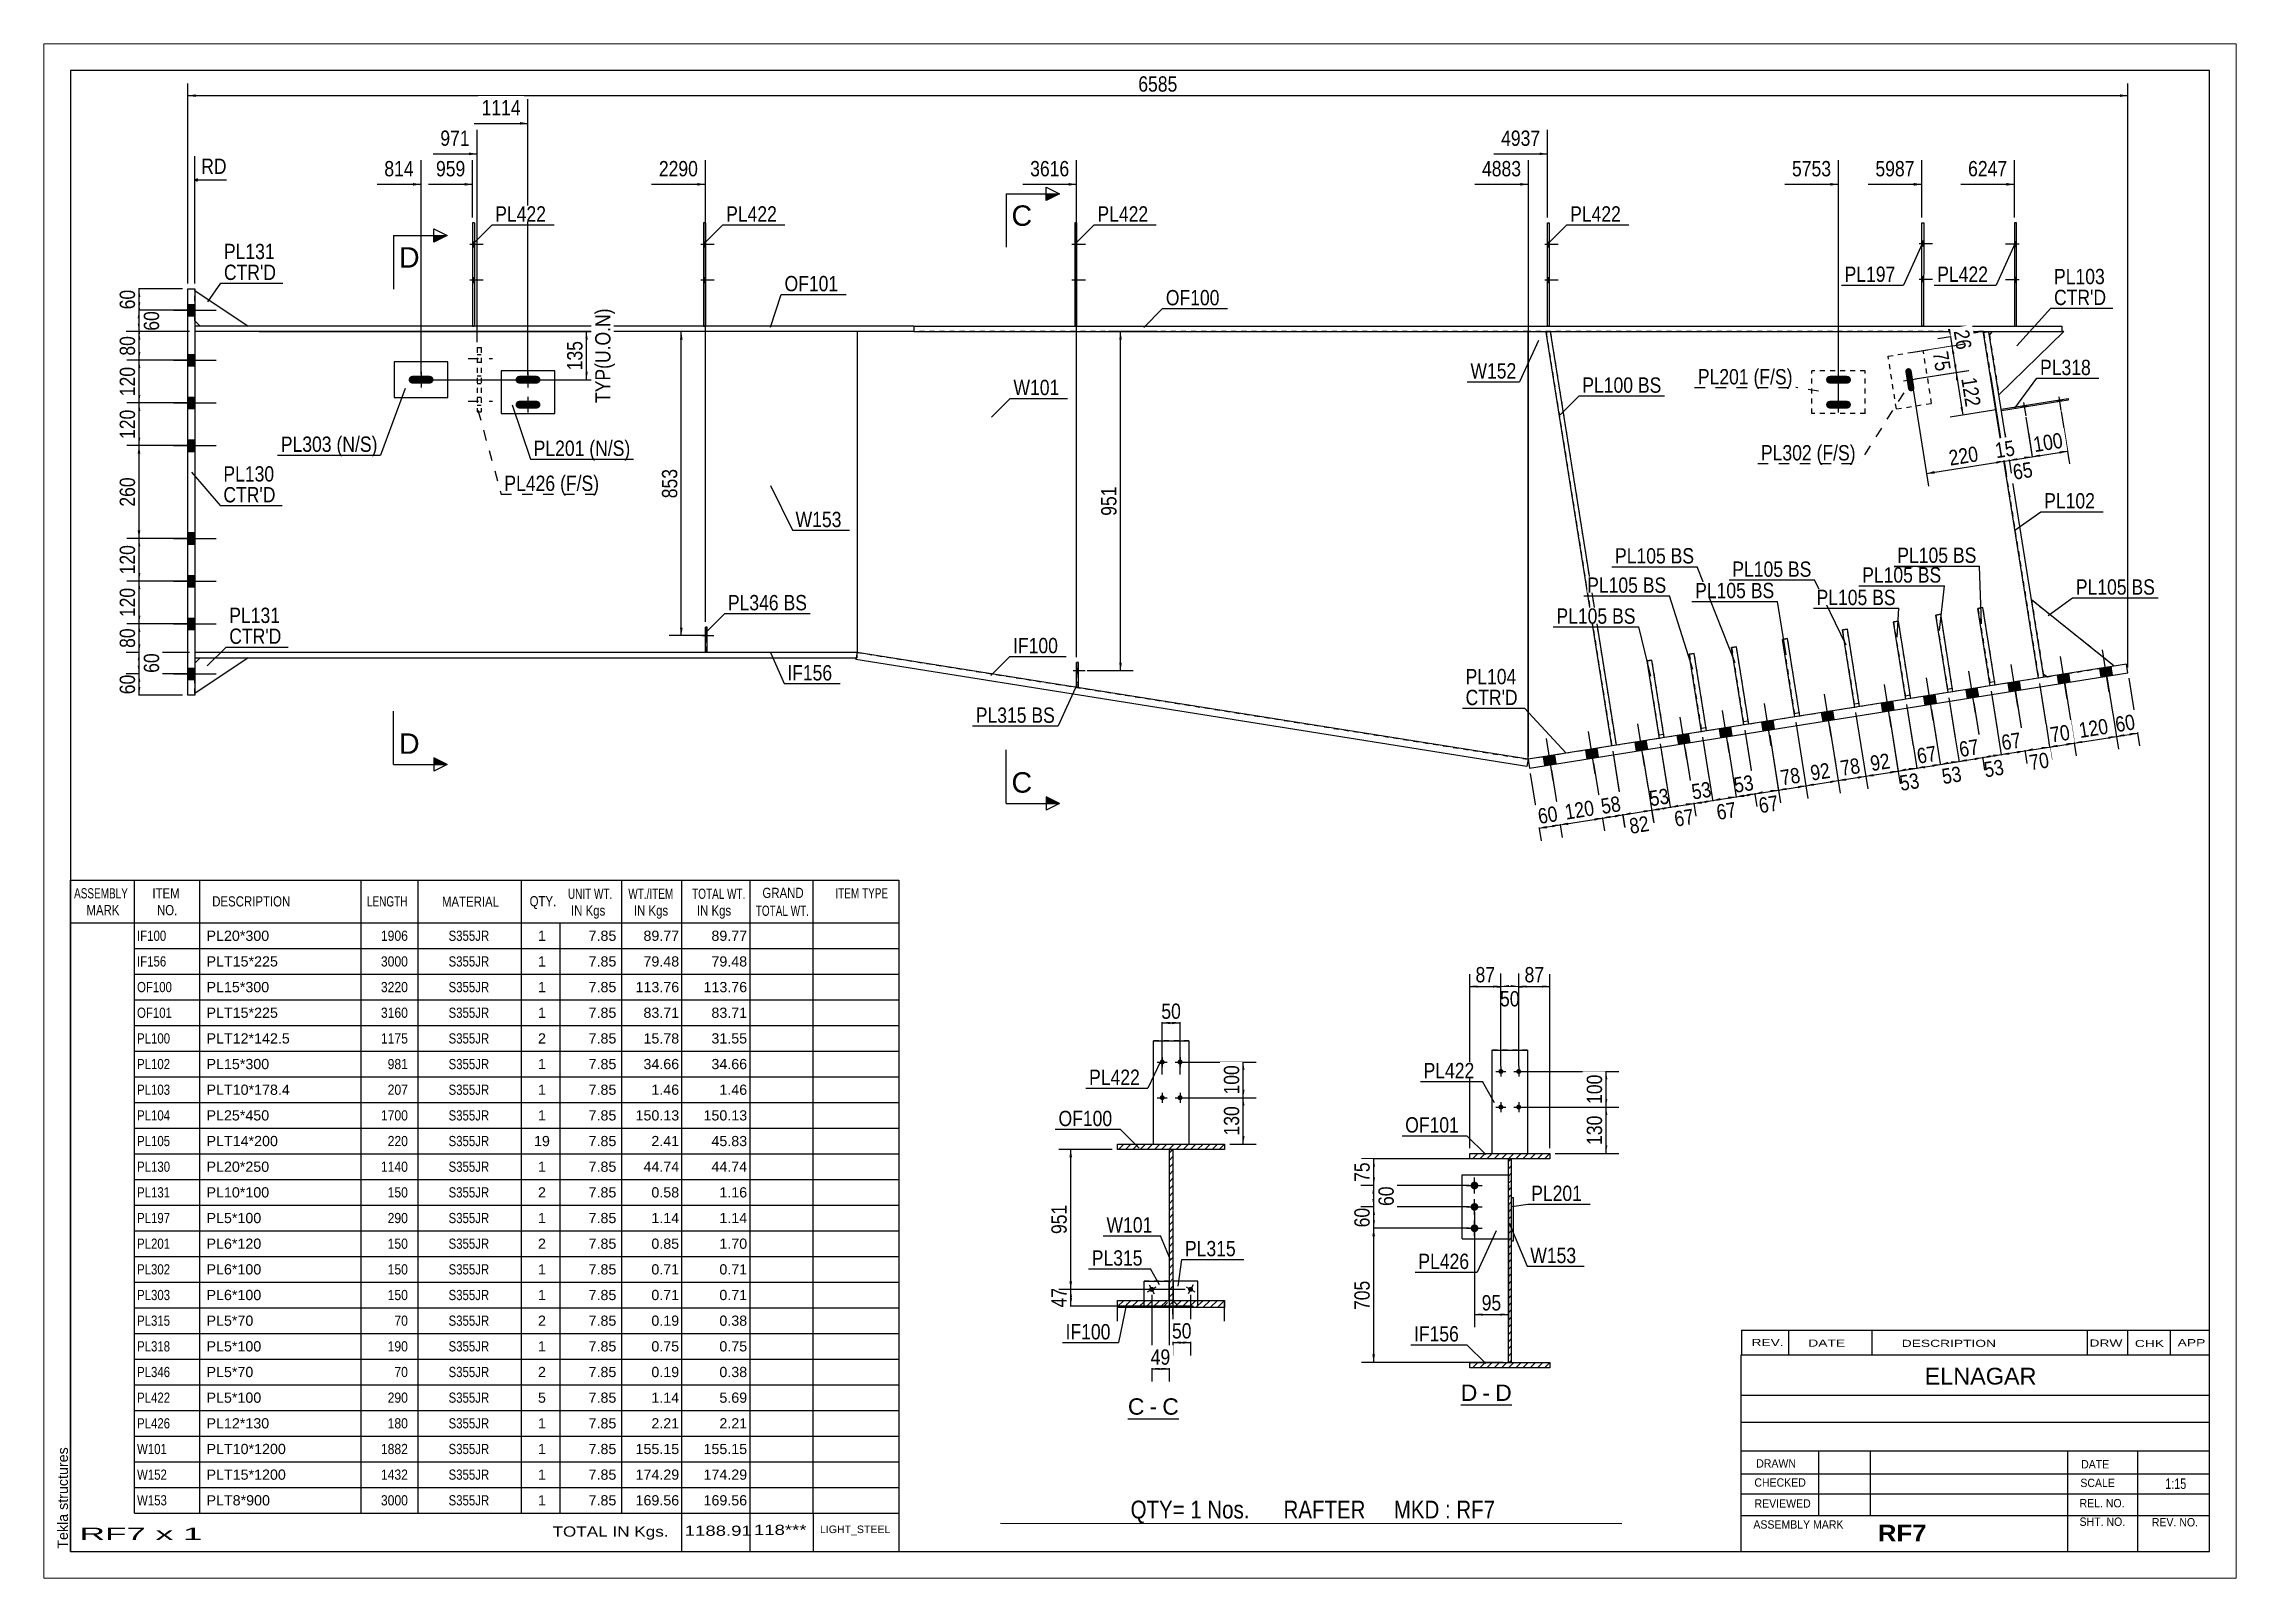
# Paper-space layout 'Layout1' of a CAD drawing. Header units: millimetres. Extents: x 0 to 410, y 0 to 287.
# The model-space entities are those that its viewports show. They can reach past a viewport. Long polylines and large blocks are cut down to what shows.
import ezdxf

# ---------------------------------------------------------------- set-up
doc = ezdxf.new("R2010")
doc.units = ezdxf.units.MM
doc.linetypes.add('DXK_LINE_DOT1', pattern=[1.8814, 0.9407, -0.9407])
doc.linetypes.add('DXK_LINE_DOT2', pattern=[3.9198, 1.9599, -1.9599])
doc.layers.add('Viewport layer', color=7, linetype='Continuous', plot=False)
doc.styles.add('Arial', font='ARIAL.TTF', dxfattribs={"height": 0.2})
doc.styles.add('Arial Bold', font='ARIALBD.TTF', dxfattribs={"height": 0.2})
doc.styles.add('Arial Narrow', font='ARIALN.TTF', dxfattribs={"height": 0.2})

# ---------------------------------------------------------------- blocks, each defined once
blk = doc.blocks.new('Unknown-623466646-1210')
at = {"color": 5, "linetype": 'Continuous'}
for p, q in [((51.27, 88.83), (-348.73, 88.83)), ((-348.73, 88.83), (-348.73, -188.17)), ((51.27, -188.17), (51.27, 88.83)), ((-348.73, -188.17), (51.27, -188.17))]:
    blk.add_line(p, q, dxfattribs=at)
at = {"color": 174, "linetype": 'Continuous', "style": 'Arial'}
blk.add_text('Tekla structures', height=1.9102, rotation=90, dxfattribs=at).set_placement((-349.23, -187.67))
blk = doc.blocks.new('Unknown-623466646-12 - 8306')
at = {"color": 7, "linetype": 'Continuous'}
blk.add_line((-88.73, -160.77), (-79.22, -160.77), dxfattribs=at)
at = {"color": 0, "linetype": 'Continuous'}
blk.add_wipeout([(-85.64, -160.02), (-85.64, -156.82), (-88.73, -156.82), (-88.73, -160.02)], dxfattribs=at)
blk.add_wipeout([(-83.26, -160.02), (-83.26, -156.82), (-84.68, -156.82), (-84.68, -160.02)], dxfattribs=at)
at = {"color": 96, "linetype": 'Continuous', "style": 'Arial'}
blk.add_text('D', height=3.06, dxfattribs=at).set_placement((-88.73, -160.02))
at = {"color": 0, "linetype": 'Continuous'}
blk.add_wipeout([(-79.22, -160.02), (-79.22, -156.82), (-82.3, -156.82), (-82.3, -160.02)], dxfattribs=at)
at = {"color": 96, "linetype": 'Continuous', "style": 'Arial'}
for s, p in [('-', (-84.68, -160.02)), ('D', (-82.3, -160.02))]:
    blk.add_text(s, height=3.06, dxfattribs=at).set_placement(p)
blk = doc.blocks.new('Unknown-623466646-14 - 1677')
at = {"color": 7, "linetype": 'Continuous'}
blk.add_line((-150.99, -163.34), (-141.48, -163.34), dxfattribs=at)
at = {"color": 0, "linetype": 'Continuous'}
blk.add_wipeout([(-147.91, -162.59), (-147.91, -159.39), (-150.99, -159.39), (-150.99, -162.59)], dxfattribs=at)
blk.add_wipeout([(-145.52, -162.59), (-145.52, -159.39), (-146.95, -159.39), (-146.95, -162.59)], dxfattribs=at)
at = {"color": 96, "linetype": 'Continuous', "style": 'Arial'}
blk.add_text('C', height=3.06, dxfattribs=at).set_placement((-150.99, -162.59))
at = {"color": 0, "linetype": 'Continuous'}
blk.add_wipeout([(-141.48, -162.59), (-141.48, -159.39), (-144.56, -159.39), (-144.56, -162.59)], dxfattribs=at)
at = {"color": 96, "linetype": 'Continuous', "style": 'Arial'}
for s, p in [('C', (-144.56, -162.59)), ('-', (-146.95, -162.59))]:
    blk.add_text(s, height=3.06, dxfattribs=at).set_placement(p)
blk = doc.blocks.new('Part-623466646-2018 - 1948')
at = {"color": 2, "linetype": 'Continuous'}
blk.add_line((-201.64, 40), (-201.64, -20), dxfattribs=at)
at = {"color": 7, "linetype": 'DXK_LINE_DOT1'}
for p, q in [((-76.16, 40), (-201.64, 40)), ((-76.16, -40), (-76.16, 40)), ((-201.64, -20), (-76.16, -40))]:
    blk.add_line(p, q, dxfattribs=at)
blk = doc.blocks.new('Part-623466646-2484 - 1948')
at = {"color": 7, "linetype": 'DXK_LINE_DOT1'}
for p, q in [((8.91, -11.62), (7.99, -11.77)), ((7.99, -11.77), (10.29, -26.25)), ((11.21, -26.11), (8.91, -11.62))]:
    blk.add_line(p, q, dxfattribs=at)
blk = doc.blocks.new('Bolt-623466646-9552 - 1948')
at = {"linetype": 'Continuous'}
for points in [[(-2.17, 56.03), (-2.17, 56.97), (-2.51, 56.97), (-2.51, 56.03)], [(-2.17, 56.03), (-2.17, 56.97), (-2.51, 56.97), (-2.51, 56.03)], [(-2.17, 49.37), (-2.17, 50.3), (-2.51, 50.3), (-2.51, 49.37)], [(-2.17, 49.37), (-2.17, 50.3), (-2.51, 50.3), (-2.51, 49.37)]]:
    blk.add_hatch(color=3, dxfattribs=at).paths.add_polyline_path(points)
at = {"color": 3, "linetype": 'Continuous'}
for p, q in [((-3.04, 56.5), (-0.51, 56.5)), ((-3.04, 56.5), (-0.51, 56.5)), ((-2.51, 56.97), (-2.17, 56.97)), ((-2.51, 56.97), (-2.17, 56.97)), ((-2.51, 56.03), (-2.17, 56.03)), ((-2.51, 56.03), (-2.17, 56.03)), ((-3.04, 49.83), (-0.51, 49.83)), ((-3.04, 49.83), (-0.51, 49.83)), ((-2.51, 50.3), (-2.17, 50.3)), ((-2.51, 50.3), (-2.17, 50.3)), ((-2.51, 49.37), (-2.17, 49.37)), ((-2.51, 49.37), (-2.17, 49.37))]:
    blk.add_line(p, q, dxfattribs=at)
blk = doc.blocks.new('Part-623466646-2227 - 1948')
at = {"color": 2, "linetype": 'Continuous'}
for p, q in [((-326.82, 48), (-325.49, 48)), ((-326.82, -28), (-326.82, 48)), ((-325.49, 48), (-325.49, -28)), ((-325.49, -28), (-326.82, -28))]:
    blk.add_line(p, q, dxfattribs=at)
blk = doc.blocks.new('Part-623466646-1991 - 1948')
at = {"color": 2, "linetype": 'Continuous'}
for p, q in [((-191, 41), (23.69, 41)), ((-191, 41), (-191, 40)), ((-191, 40), (23.69, 40)), ((23.69, 41), (23.69, 40))]:
    blk.add_line(p, q, dxfattribs=at)
blk = doc.blocks.new('Part-623466646-2630 - 1948')
at = {"color": 2, "linetype": 'Continuous'}
for p, q in [((-76.16, -40), (-76.16, 40)), ((9.04, 39.78), (9, 40))]:
    blk.add_line(p, q, dxfattribs=at)
at = {"color": 7, "linetype": 'DXK_LINE_DOT1'}
for p, q in [((9, 40), (-76.16, 40)), ((9.04, 39.78), (19.31, -24.82)), ((2.39, -27.51), (-4.59, -28.62)), ((10.29, -26.25), (3.31, -27.36)), ((19.31, -24.82), (11.21, -26.11)), ((-26.25, -32.06), (-34.88, -33.44)), ((-15.06, -30.28), (-25.33, -31.92)), ((-5.51, -28.77), (-14.14, -30.14)), ((-51.6, -36.09), (-59.7, -37.38)), ((-43.7, -34.84), (-50.68, -35.95)), ((-35.8, -33.58), (-42.78, -34.69)), ((-60.49, -37.51), (-76.16, -40))]:
    blk.add_line(p, q, dxfattribs=at)
blk = doc.blocks.new('Part-623466646-2072 - 1948')
at = {"color": 7, "linetype": 'DXK_LINE_DOT1'}
for p, q in [((-72, 40), (-72.79, 39.87)), ((-72.79, 39.87), (-60.49, -37.51)), ((-72, 40), (-59.7, -37.38))]:
    blk.add_line(p, q, dxfattribs=at)
blk = doc.blocks.new('Part-623466646-2013 - 1948')
at = {"color": 2, "linetype": 'Continuous'}
for p, q in [((-301.89, 41), (-325.49, 41)), ((-244.59, 41), (-301.79, 41)), ((-215.55, 41), (-244.49, 41)), ((-191, 41), (-215.45, 41)), ((-301.89, 40), (-325.49, 40)), ((-244.59, 40), (-301.79, 40)), ((-215.55, 40), (-244.49, 40)), ((-191, 40), (-215.45, 40))]:
    blk.add_line(p, q, dxfattribs=at)
at = {"color": 7, "linetype": 'DXK_LINE_DOT1'}
for p, q in [((-325.49, 41), (-325.49, 40)), ((-191, 41), (-191, 40))]:
    blk.add_line(p, q, dxfattribs=at)
blk = doc.blocks.new('Part-623466646-2320 - 1948')
at = {"color": 2, "linetype": 'Continuous'}
for p, q in [((-273.2, 60.33), (-273.54, 60.33)), ((-273.54, 60.33), (-273.54, 41)), ((-273.2, 60.33), (-273.2, 41))]:
    blk.add_line(p, q, dxfattribs=at)
at = {"color": 7, "linetype": 'DXK_LINE_DOT1'}
blk.add_line((-273.54, 41), (-273.2, 41), dxfattribs=at)
blk = doc.blocks.new('Part-623466646-2198 - 1948')
at = {"color": 7, "linetype": 'DXK_LINE_DOT1'}
for p, q in [((33.47, -22.57), (17.99, -10.18)), ((17.99, -10.18), (20.19, -24)), ((20.19, -24), (20.96, -24.56)), ((20.96, -24.56), (33.47, -22.57))]:
    blk.add_line(p, q, dxfattribs=at)
blk = doc.blocks.new('Part-623466646-2023 - 1948')
at = {"color": 7, "linetype": 'DXK_LINE_DOT1'}
for p, q in [((-301.89, 40), (-325.49, 40)), ((-325.49, 40), (-325.49, -20)), ((-244.59, 40), (-301.79, 40)), ((-215.55, 40), (-244.49, 40)), ((-201.64, 40), (-215.45, 40)), ((-201.64, 40), (-201.64, -20)), ((-301.89, -20), (-325.49, -20)), ((-244.59, -20), (-301.79, -20)), ((-215.55, -20), (-244.49, -20)), ((-201.64, -20), (-215.45, -20))]:
    blk.add_line(p, q, dxfattribs=at)
blk = doc.blocks.new('Part-623466646-2534 - 1948')
at = {"color": 7, "linetype": 'DXK_LINE_DOT1'}
for p, q in [((-37.18, -18.95), (-38.1, -19.1)), ((-38.1, -19.1), (-35.8, -33.58)), ((-34.88, -33.44), (-37.18, -18.95))]:
    blk.add_line(p, q, dxfattribs=at)
blk = doc.blocks.new('Part-623466646-2342 - 1948')
at = {"color": 2, "linetype": 'Continuous'}
for p, q in [((-301.89, -20), (-325.49, -20)), ((-244.59, -20), (-301.79, -20)), ((-215.55, -20), (-244.49, -20)), ((-201.64, -20), (-215.45, -20)), ((-325.49, -21), (-301.89, -21)), ((-301.79, -21), (-244.59, -21)), ((-244.49, -21), (-215.55, -21)), ((-215.45, -21), (-201.8, -21))]:
    blk.add_line(p, q, dxfattribs=at)
at = {"color": 7, "linetype": 'DXK_LINE_DOT1'}
for p, q in [((-325.49, -20), (-325.49, -21)), ((-201.64, -21), (-201.64, -20)), ((-201.64, -21), (-201.8, -21))]:
    blk.add_line(p, q, dxfattribs=at)
blk = doc.blocks.new('Part-623466646-2028 - 1948')
at = {"color": 2, "linetype": 'Continuous'}
for p, q in [((-201.64, -20), (-201.85, -21.32)), ((-76.16, -40), (-201.64, -20)), ((-76.37, -41.32), (-201.85, -21.32)), ((-76.16, -40), (-76.37, -41.32))]:
    blk.add_line(p, q, dxfattribs=at)
blk = doc.blocks.new('Part-623466646-2050 - 1948')
at = {"color": 2, "linetype": 'Continuous'}
for p, q in [((-72.79, 39.87), (-72, 40)), ((-60.49, -37.51), (-72.79, 39.87)), ((-72, 40), (-59.7, -37.38))]:
    blk.add_line(p, q, dxfattribs=at)
at = {"color": 7, "linetype": 'DXK_LINE_DOT1'}
blk.add_line((-59.7, -37.38), (-60.49, -37.51), dxfattribs=at)
blk = doc.blocks.new('Part-623466646-2549 - 1948')
at = {"color": 2, "linetype": 'Continuous'}
for p, q in [((-53.9, -21.61), (-52.98, -21.46)), ((-51.6, -36.09), (-53.9, -21.61)), ((-50.68, -35.95), (-52.98, -21.46))]:
    blk.add_line(p, q, dxfattribs=at)
at = {"color": 7, "linetype": 'DXK_LINE_DOT1'}
for p, q in [((-51.7, -35.44), (-50.78, -35.29)), ((-50.68, -35.95), (-51.6, -36.09))]:
    blk.add_line(p, q, dxfattribs=at)
blk = doc.blocks.new('Part-623466646-2094 - 1948')
at = {"color": 2, "linetype": 'Continuous'}
for p, q in [((10.03, 39.93), (9.04, 39.78)), ((19.31, -24.82), (9.04, 39.78)), ((20.3, -24.66), (10.03, 39.93))]:
    blk.add_line(p, q, dxfattribs=at)
at = {"color": 7, "linetype": 'DXK_LINE_DOT1'}
blk.add_line((20.3, -24.66), (19.31, -24.82), dxfattribs=at)
blk = doc.blocks.new('Part-623466646-2147 - 1948')
at = {"color": 2, "linetype": 'Continuous'}
for p, q in [((10.12, 39.34), (10.68, 40)), ((11.9, 28.15), (24.02, 40)), ((24.02, 40), (23.69, 40))]:
    blk.add_line(p, q, dxfattribs=at)
at = {"color": 7, "linetype": 'DXK_LINE_DOT1'}
for p, q in [((10.12, 39.34), (11.9, 28.15)), ((10.68, 40), (23.69, 40))]:
    blk.add_line(p, q, dxfattribs=at)
blk = doc.blocks.new('Part-623466646-2176 - 1948')
at = {"color": 2, "linetype": 'Continuous'}
for p, q in [((35.77, -22.2), (-76.16, -40)), ((-75.9, -41.65), (36.03, -23.85)), ((36.03, -23.85), (35.77, -22.2)), ((-76.16, -40), (-75.9, -41.65))]:
    blk.add_line(p, q, dxfattribs=at)
blk = doc.blocks.new('Part-623466646-2256 - 1948')
at = {"color": 2, "linetype": 'Continuous'}
for p, q in [((-325.49, 47.67), (-315.49, 41)), ((-324.49, 41), (-325.49, 42))]:
    blk.add_line(p, q, dxfattribs=at)
at = {"color": 7, "linetype": 'DXK_LINE_DOT1'}
for p, q in [((-325.49, 42), (-325.49, 47.67)), ((-315.49, 41), (-324.49, 41))]:
    blk.add_line(p, q, dxfattribs=at)
blk = doc.blocks.new('Part-623466646-2261 - 1948')
at = {"color": 2, "linetype": 'Continuous'}
for p, q in [((-315.49, -21), (-325.49, -27.67)), ((-325.49, -22), (-324.49, -21))]:
    blk.add_line(p, q, dxfattribs=at)
at = {"color": 7, "linetype": 'DXK_LINE_DOT1'}
for p, q in [((-325.49, -27.67), (-325.49, -22)), ((-324.49, -21), (-315.49, -21))]:
    blk.add_line(p, q, dxfattribs=at)
blk = doc.blocks.new('Part-623466646-2283 - 1948')
at = {"color": 2, "linetype": 'Continuous'}
for p, q in [((-258.19, 32.67), (-268.19, 32.67)), ((-268.19, 32.67), (-268.19, 24.67)), ((-258.19, 24.67), (-258.19, 32.67)), ((-268.19, 24.67), (-258.19, 24.67))]:
    blk.add_line(p, q, dxfattribs=at)
blk = doc.blocks.new('Part-623466646-2539 - 1948')
at = {"color": 2, "linetype": 'Continuous'}
for p, q in [((-46, -20.35), (-45.08, -20.21)), ((-43.7, -34.84), (-46, -20.35)), ((-42.78, -34.69), (-45.08, -20.21))]:
    blk.add_line(p, q, dxfattribs=at)
at = {"color": 7, "linetype": 'DXK_LINE_DOT1'}
for p, q in [((-43.8, -34.18), (-42.88, -34.03)), ((-42.78, -34.69), (-43.7, -34.84))]:
    blk.add_line(p, q, dxfattribs=at)
blk = doc.blocks.new('Part-623466646-2288 - 1948')
at = {"color": 2, "linetype": 'Continuous'}
for p, q in [((-160.58, 60.33), (-160.91, 60.33)), ((-160.91, 60.33), (-160.91, 41)), ((-160.58, 60.33), (-160.58, 41))]:
    blk.add_line(p, q, dxfattribs=at)
at = {"color": 7, "linetype": 'DXK_LINE_DOT1'}
blk.add_line((-160.91, 41), (-160.58, 41), dxfattribs=at)
blk = doc.blocks.new('Part-623466646-2293 - 1948')
at = {"color": 2, "linetype": 'Continuous'}
for p, q in [((15.16, 60.33), (14.82, 60.33)), ((14.82, 60.33), (14.82, 41)), ((15.16, 41), (15.16, 60.33))]:
    blk.add_line(p, q, dxfattribs=at)
at = {"color": 7, "linetype": 'DXK_LINE_DOT1'}
blk.add_line((14.82, 41), (15.16, 41), dxfattribs=at)
blk = doc.blocks.new('Part-623466646-2364 - 1948')
at = {"color": 2, "linetype": 'Continuous'}
for p, q in [((-160.58, -26.54), (-160.58, -21.88)), ((-160.25, -21.88), (-160.58, -21.88)), ((-160.25, -26.55), (-160.25, -21.88)), ((-160.54, -26.55), (-160.25, -26.55))]:
    blk.add_line(p, q, dxfattribs=at)
at = {"color": 7, "linetype": 'DXK_LINE_DOT1'}
for p, q in [((-160.58, -25.55), (-160.25, -25.55)), ((-160.58, -26.55), (-160.58, -26.54)), ((-160.58, -26.55), (-160.54, -26.55))]:
    blk.add_line(p, q, dxfattribs=at)
blk = doc.blocks.new('Bolt-623466646-2647 - 1948')
at = {"linetype": 'Continuous'}
for points in [[(-72.18, 55.87), (-72.18, 56.8), (-72.51, 56.8), (-72.51, 55.87)], [(-72.18, 55.87), (-72.18, 56.8), (-72.51, 56.8), (-72.51, 55.87)], [(-72.18, 49.2), (-72.18, 50.13), (-72.51, 50.13), (-72.51, 49.2)], [(-72.18, 49.2), (-72.18, 50.13), (-72.51, 50.13), (-72.51, 49.2)]]:
    blk.add_hatch(color=3, dxfattribs=at).paths.add_polyline_path(points)
at = {"color": 3, "linetype": 'Continuous'}
for p, q in [((-73.05, 56.33), (-70.51, 56.33)), ((-73.05, 56.33), (-70.51, 56.33)), ((-72.51, 56.8), (-72.18, 56.8)), ((-72.51, 56.8), (-72.18, 56.8)), ((-72.51, 55.87), (-72.18, 55.87)), ((-72.51, 55.87), (-72.18, 55.87)), ((-73.05, 49.67), (-70.51, 49.67)), ((-73.05, 49.67), (-70.51, 49.67)), ((-72.51, 50.13), (-72.18, 50.13)), ((-72.51, 50.13), (-72.18, 50.13)), ((-72.51, 49.2), (-72.18, 49.2)), ((-72.51, 49.2), (-72.18, 49.2))]:
    blk.add_line(p, q, dxfattribs=at)
blk = doc.blocks.new('Part-623466646-2514 - 1948')
at = {"color": 7, "linetype": 'DXK_LINE_DOT1'}
for p, q in [((-16.44, -15.65), (-17.36, -15.8)), ((-17.36, -15.8), (-15.06, -30.28)), ((-14.14, -30.14), (-16.44, -15.65))]:
    blk.add_line(p, q, dxfattribs=at)
blk = doc.blocks.new('Part-623466646-2386 - 1948')
at = {"color": 7, "linetype": 'DXK_LINE_DOT1'}
for p, q in [((-160.58, -21.88), (-160.58, -26.55)), ((-160.25, -21.88), (-160.58, -21.88)), ((-160.25, -26.55), (-160.25, -21.88)), ((-160.54, -26.55), (-160.25, -26.55))]:
    blk.add_line(p, q, dxfattribs=at)
blk = doc.blocks.new('Part-623466646-2519 - 1948')
at = {"color": 2, "linetype": 'Continuous'}
for p, q in [((-28.55, -17.58), (-27.63, -17.43)), ((-26.25, -32.06), (-28.55, -17.58)), ((-25.33, -31.92), (-27.63, -17.43))]:
    blk.add_line(p, q, dxfattribs=at)
at = {"color": 7, "linetype": 'DXK_LINE_DOT1'}
for p, q in [((-26.36, -31.41), (-25.43, -31.26)), ((-25.33, -31.92), (-26.25, -32.06))]:
    blk.add_line(p, q, dxfattribs=at)
blk = doc.blocks.new('Part-623466646-2391 - 1948')
at = {"color": 2, "linetype": 'Continuous'}
for p, q in [((-230.02, 60.33), (-230.35, 60.33)), ((-230.35, 60.33), (-230.35, 41)), ((-230.02, 60.33), (-230.02, 41))]:
    blk.add_line(p, q, dxfattribs=at)
at = {"color": 7, "linetype": 'DXK_LINE_DOT1'}
blk.add_line((-230.35, 41), (-230.02, 41), dxfattribs=at)
blk = doc.blocks.new('Part-623466646-2413 - 1948')
at = {"color": 2, "linetype": 'Continuous'}
for p, q in [((-230.02, -19.98), (-230.02, -15.31)), ((-229.69, -15.31), (-230.02, -15.31)), ((-229.69, -19.98), (-229.69, -15.31)), ((-230.02, -19.98), (-229.69, -19.98))]:
    blk.add_line(p, q, dxfattribs=at)
at = {"color": 7, "linetype": 'DXK_LINE_DOT1'}
blk.add_line((-230.02, -18.98), (-229.69, -18.98), dxfattribs=at)
blk = doc.blocks.new('Part-623466646-2499 - 1948')
at = {"color": 2, "linetype": 'Continuous'}
for p, q in [((-7.81, -14.28), (-6.89, -14.14)), ((-5.51, -28.77), (-7.81, -14.28)), ((-4.59, -28.62), (-6.89, -14.14))]:
    blk.add_line(p, q, dxfattribs=at)
at = {"color": 7, "linetype": 'DXK_LINE_DOT1'}
for p, q in [((-5.62, -28.11), (-4.69, -27.96)), ((-4.59, -28.62), (-5.51, -28.77))]:
    blk.add_line(p, q, dxfattribs=at)
blk = doc.blocks.new('Part-623466646-2435 - 1948')
at = {"color": 7, "linetype": 'DXK_LINE_DOT1'}
for p, q in [((-230.02, -15.31), (-230.02, -19.98)), ((-229.69, -15.31), (-230.02, -15.31)), ((-229.69, -19.98), (-229.69, -15.31)), ((-230.02, -19.98), (-229.69, -19.98))]:
    blk.add_line(p, q, dxfattribs=at)
blk = doc.blocks.new('Part-623466646-2504 - 1948')
at = {"color": 7, "linetype": 'DXK_LINE_DOT1'}
for p, q in [((-6.89, -14.14), (-7.81, -14.28)), ((-7.81, -14.28), (-5.51, -28.77)), ((-4.59, -28.62), (-6.89, -14.14))]:
    blk.add_line(p, q, dxfattribs=at)
blk = doc.blocks.new('Part-623466646-2440 - 1948')
at = {"color": 2, "linetype": 'Continuous'}
for p, q in [((-278.19, 34.33), (-288.19, 34.33)), ((-288.19, 34.33), (-288.19, 27.67)), ((-278.19, 27.67), (-278.19, 34.33)), ((-288.19, 27.67), (-278.19, 27.67))]:
    blk.add_line(p, q, dxfattribs=at)
blk = doc.blocks.new('Part-623466646-2462 - 1948')
at = {"color": 2, "linetype": 'Continuous'}
for p, q in [((7.99, -11.77), (8.91, -11.62)), ((10.29, -26.25), (7.99, -11.77)), ((11.21, -26.11), (8.91, -11.62))]:
    blk.add_line(p, q, dxfattribs=at)
at = {"color": 7, "linetype": 'DXK_LINE_DOT1'}
for p, q in [((10.19, -25.6), (11.11, -25.45)), ((11.21, -26.11), (10.29, -26.25))]:
    blk.add_line(p, q, dxfattribs=at)
blk = doc.blocks.new('Part-623466646-2489 - 1948')
at = {"color": 2, "linetype": 'Continuous'}
for p, q in [((0.09, -13.03), (1.01, -12.88)), ((2.39, -27.51), (0.09, -13.03)), ((3.31, -27.36), (1.01, -12.88))]:
    blk.add_line(p, q, dxfattribs=at)
at = {"color": 7, "linetype": 'DXK_LINE_DOT1'}
for p, q in [((2.28, -26.85), (3.21, -26.71)), ((3.31, -27.36), (2.39, -27.51))]:
    blk.add_line(p, q, dxfattribs=at)
blk = doc.blocks.new('Part-623466646-2494 - 1948')
at = {"color": 7, "linetype": 'DXK_LINE_DOT1'}
for p, q in [((1.01, -12.88), (0.09, -13.03)), ((0.09, -13.03), (2.39, -27.51)), ((3.31, -27.36), (1.01, -12.88))]:
    blk.add_line(p, q, dxfattribs=at)
blk = doc.blocks.new('Part-623466646-2620 - 1948')
at = {"color": 7, "linetype": 'DXK_LINE_DOT1'}
for p, q in [((-272.72, 37), (-272.72, 25)), ((-272.72, 37), (-271.92, 37)), ((-271.92, 37), (-271.92, 25)), ((-272.72, 25), (-271.92, 25))]:
    blk.add_line(p, q, dxfattribs=at)
blk = doc.blocks.new('Part-623466646-2509 - 1948')
at = {"color": 2, "linetype": 'Continuous'}
for p, q in [((-17.36, -15.8), (-16.44, -15.65)), ((-15.06, -30.28), (-17.36, -15.8)), ((-14.14, -30.14), (-16.44, -15.65))]:
    blk.add_line(p, q, dxfattribs=at)
at = {"color": 7, "linetype": 'DXK_LINE_DOT1'}
for p, q in [((-15.16, -29.63), (-14.24, -29.48)), ((-14.14, -30.14), (-15.06, -30.28))]:
    blk.add_line(p, q, dxfattribs=at)
blk = doc.blocks.new('Part-623466646-2524 - 1948')
at = {"color": 7, "linetype": 'DXK_LINE_DOT1'}
for p, q in [((-27.63, -17.43), (-28.55, -17.58)), ((-28.55, -17.58), (-26.25, -32.06)), ((-25.33, -31.92), (-27.63, -17.43))]:
    blk.add_line(p, q, dxfattribs=at)
blk = doc.blocks.new('Part-623466646-2576 - 1948')
at = {"color": 2, "linetype": 'Continuous'}
for p, q in [((33.47, -22.57), (17.99, -10.18)), ((20.19, -24), (20.96, -24.56))]:
    blk.add_line(p, q, dxfattribs=at)
blk = doc.blocks.new('Part-623466646-2529 - 1948')
at = {"color": 2, "linetype": 'Continuous'}
for p, q in [((-38.1, -19.1), (-37.18, -18.95)), ((-35.8, -33.58), (-38.1, -19.1)), ((-34.88, -33.44), (-37.18, -18.95))]:
    blk.add_line(p, q, dxfattribs=at)
at = {"color": 7, "linetype": 'DXK_LINE_DOT1'}
for p, q in [((-35.9, -32.92), (-34.98, -32.78)), ((-34.88, -33.44), (-35.8, -33.58))]:
    blk.add_line(p, q, dxfattribs=at)
blk = doc.blocks.new('Part-623466646-2544 - 1948')
at = {"color": 7, "linetype": 'DXK_LINE_DOT1'}
for p, q in [((-45.08, -20.21), (-46, -20.35)), ((-46, -20.35), (-43.7, -34.84)), ((-42.78, -34.69), (-45.08, -20.21))]:
    blk.add_line(p, q, dxfattribs=at)
blk = doc.blocks.new('Part-623466646-2625 - 1948')
at = {"color": 2, "linetype": 'Continuous'}
for p, q in [((-72.51, 41), (-72.51, 60.33)), ((-72.51, 60.33), (-72.18, 60.33)), ((-72.18, 60.33), (-72.18, 41))]:
    blk.add_line(p, q, dxfattribs=at)
at = {"color": 7, "linetype": 'DXK_LINE_DOT1'}
blk.add_line((-72.18, 41), (-72.51, 41), dxfattribs=at)
blk = doc.blocks.new('Part-623466646-2554 - 1948')
at = {"color": 7, "linetype": 'DXK_LINE_DOT1'}
for p, q in [((-52.98, -21.46), (-53.9, -21.61)), ((-53.9, -21.61), (-51.6, -36.09)), ((-50.68, -35.95), (-52.98, -21.46))]:
    blk.add_line(p, q, dxfattribs=at)
blk = doc.blocks.new('Bolt-623466646-2631 - 1948')
at = {"linetype": 'Continuous'}
for points in [[(-265.3, 31.52), (-265.46, 31.28), (-265.52, 31), (-265.46, 30.72), (-265.3, 30.48), (-265.07, 30.32), (-264.79, 30.27), (-261.59, 30.27), (-261.31, 30.32), (-261.07, 30.48), (-260.91, 30.72), (-260.85, 31), (-260.91, 31.28), (-261.07, 31.52), (-261.31, 31.68), (-261.59, 31.73), (-264.79, 31.73), (-265.07, 31.68)], [(-265.3, 26.85), (-265.46, 26.61), (-265.52, 26.33), (-265.46, 26.05), (-265.3, 25.82), (-265.07, 25.66), (-264.79, 25.6), (-261.59, 25.6), (-261.31, 25.66), (-261.07, 25.82), (-260.91, 26.05), (-260.85, 26.33), (-260.91, 26.61), (-261.07, 26.85), (-261.31, 27.01), (-261.59, 27.07), (-264.79, 27.07), (-265.07, 27.01)]]:
    blk.add_hatch(color=3, dxfattribs=at).paths.add_polyline_path(points)
at = {"color": 3, "linetype": 'Continuous'}
for p, q in [((-261.72, 31), (-264.65, 31)), ((-263.19, 32.47), (-263.19, 29.53)), ((-261.72, 26.33), (-264.65, 26.33)), ((-263.19, 27.8), (-263.19, 24.87))]:
    blk.add_line(p, q, dxfattribs=at)
blk = doc.blocks.new('Bolt-623466646-2632 - 1948')
at = {"linetype": 'Continuous'}
for points in [[(24.97, -23.92), (22.87, -24.25), (23.13, -25.9), (25.23, -25.57)], [(24.97, -23.92), (22.87, -24.25), (23.13, -25.9), (25.23, -25.57)], [(24.97, -23.92), (22.87, -24.25), (23.13, -25.9), (25.23, -25.57)], [(24.97, -23.92), (22.87, -24.25), (23.13, -25.9), (25.23, -25.57)], [(32.87, -22.66), (30.77, -23), (31.03, -24.64), (33.13, -24.31)], [(32.87, -22.66), (30.77, -23), (31.03, -24.64), (33.13, -24.31)], [(32.87, -22.66), (30.77, -23), (31.03, -24.64), (33.13, -24.31)], [(32.87, -22.66), (30.77, -23), (31.03, -24.64), (33.13, -24.31)], [(-0.05, -27.9), (-2.15, -28.23), (-1.89, -29.88), (0.22, -29.54)], [(-0.05, -27.9), (-2.15, -28.23), (-1.89, -29.88), (0.22, -29.54)], [(-0.05, -27.9), (-2.15, -28.23), (-1.89, -29.88), (0.22, -29.54)], [(-0.05, -27.9), (-2.15, -28.23), (-1.89, -29.88), (0.22, -29.54)], [(7.85, -26.64), (5.75, -26.98), (6.01, -28.62), (8.12, -28.29)], [(7.85, -26.64), (5.75, -26.98), (6.01, -28.62), (8.12, -28.29)], [(7.85, -26.64), (5.75, -26.98), (6.01, -28.62), (8.12, -28.29)], [(7.85, -26.64), (5.75, -26.98), (6.01, -28.62), (8.12, -28.29)], [(15.75, -25.38), (13.65, -25.72), (13.91, -27.37), (16.02, -27.03)], [(15.75, -25.38), (13.65, -25.72), (13.91, -27.37), (16.02, -27.03)], [(15.75, -25.38), (13.65, -25.72), (13.91, -27.37), (16.02, -27.03)], [(15.75, -25.38), (13.65, -25.72), (13.91, -27.37), (16.02, -27.03)], [(-30.33, -32.71), (-32.44, -33.05), (-32.18, -34.69), (-30.07, -34.36)], [(-30.33, -32.71), (-32.44, -33.05), (-32.18, -34.69), (-30.07, -34.36)], [(-30.33, -32.71), (-32.44, -33.05), (-32.18, -34.69), (-30.07, -34.36)], [(-30.33, -32.71), (-32.44, -33.05), (-32.18, -34.69), (-30.07, -34.36)], [(-19.14, -30.93), (-21.25, -31.27), (-20.99, -32.91), (-18.88, -32.58)], [(-19.14, -30.93), (-21.25, -31.27), (-20.99, -32.91), (-18.88, -32.58)], [(-19.14, -30.93), (-21.25, -31.27), (-20.99, -32.91), (-18.88, -32.58)], [(-19.14, -30.93), (-21.25, -31.27), (-20.99, -32.91), (-18.88, -32.58)], [(-7.95, -29.15), (-10.05, -29.49), (-9.79, -31.13), (-7.69, -30.8)], [(-7.95, -29.15), (-10.05, -29.49), (-9.79, -31.13), (-7.69, -30.8)], [(-7.95, -29.15), (-10.05, -29.49), (-9.79, -31.13), (-7.69, -30.8)], [(-7.95, -29.15), (-10.05, -29.49), (-9.79, -31.13), (-7.69, -30.8)], [(-54.04, -36.48), (-56.14, -36.82), (-55.88, -38.46), (-53.77, -38.13)], [(-54.04, -36.48), (-56.14, -36.82), (-55.88, -38.46), (-53.77, -38.13)], [(-54.04, -36.48), (-56.14, -36.82), (-55.88, -38.46), (-53.77, -38.13)], [(-54.04, -36.48), (-56.14, -36.82), (-55.88, -38.46), (-53.77, -38.13)], [(-46.13, -35.23), (-48.24, -35.56), (-47.98, -37.21), (-45.87, -36.87)], [(-46.13, -35.23), (-48.24, -35.56), (-47.98, -37.21), (-45.87, -36.87)], [(-46.13, -35.23), (-48.24, -35.56), (-47.98, -37.21), (-45.87, -36.87)], [(-46.13, -35.23), (-48.24, -35.56), (-47.98, -37.21), (-45.87, -36.87)], [(-38.23, -33.97), (-40.34, -34.3), (-40.08, -35.95), (-37.97, -35.62)], [(-38.23, -33.97), (-40.34, -34.3), (-40.08, -35.95), (-37.97, -35.62)], [(-38.23, -33.97), (-40.34, -34.3), (-40.08, -35.95), (-37.97, -35.62)], [(-38.23, -33.97), (-40.34, -34.3), (-40.08, -35.95), (-37.97, -35.62)], [(-71.15, -39.2), (-73.26, -39.54), (-73, -41.19), (-70.89, -40.85)], [(-71.15, -39.2), (-73.26, -39.54), (-73, -41.19), (-70.89, -40.85)], [(-71.15, -39.2), (-73.26, -39.54), (-73, -41.19), (-70.89, -40.85)], [(-71.15, -39.2), (-73.26, -39.54), (-73, -41.19), (-70.89, -40.85)], [(-63.25, -37.95), (-65.36, -38.28), (-65.1, -39.93), (-62.99, -39.59)], [(-63.25, -37.95), (-65.36, -38.28), (-65.1, -39.93), (-62.99, -39.59)], [(-63.25, -37.95), (-65.36, -38.28), (-65.1, -39.93), (-62.99, -39.59)], [(-63.25, -37.95), (-65.36, -38.28), (-65.1, -39.93), (-62.99, -39.59)]]:
    blk.add_hatch(color=3, dxfattribs=at).paths.add_polyline_path(points)
at = {"color": 3, "linetype": 'Continuous'}
for p, q in [((32.55, -27.42), (31.3, -19.54)), ((32.55, -27.42), (31.3, -19.54)), ((32.55, -27.42), (31.3, -19.54)), ((32.55, -27.42), (31.3, -19.54)), ((7.53, -31.4), (6.28, -23.52)), ((7.53, -31.4), (6.28, -23.52)), ((7.53, -31.4), (6.28, -23.52)), ((7.53, -31.4), (6.28, -23.52)), ((15.43, -30.14), (14.18, -22.26)), ((15.43, -30.14), (14.18, -22.26)), ((15.43, -30.14), (14.18, -22.26)), ((15.43, -30.14), (14.18, -22.26)), ((23.13, -25.9), (22.87, -24.25)), ((23.13, -25.9), (22.87, -24.25)), ((23.13, -25.9), (22.87, -24.25)), ((23.13, -25.9), (22.87, -24.25)), ((24.65, -28.68), (23.4, -20.79)), ((24.65, -28.68), (23.4, -20.79)), ((24.65, -28.68), (23.4, -20.79)), ((24.65, -28.68), (23.4, -20.79)), ((25.23, -25.57), (24.97, -23.92)), ((25.23, -25.57), (24.97, -23.92)), ((25.23, -25.57), (24.97, -23.92)), ((25.23, -25.57), (24.97, -23.92)), ((31.03, -24.64), (30.77, -23)), ((31.03, -24.64), (30.77, -23)), ((31.03, -24.64), (30.77, -23)), ((31.03, -24.64), (30.77, -23)), ((33.13, -24.31), (32.87, -22.66)), ((33.13, -24.31), (32.87, -22.66)), ((33.13, -24.31), (32.87, -22.66)), ((33.13, -24.31), (32.87, -22.66)), ((-19.46, -35.69), (-20.72, -27.81)), ((-19.46, -35.69), (-20.72, -27.81)), ((-19.46, -35.69), (-20.72, -27.81)), ((-19.46, -35.69), (-20.72, -27.81)), ((-8.27, -33.91), (-9.52, -26.03)), ((-8.27, -33.91), (-9.52, -26.03)), ((-8.27, -33.91), (-9.52, -26.03)), ((-8.27, -33.91), (-9.52, -26.03)), ((-1.89, -29.88), (-2.15, -28.23)), ((-1.89, -29.88), (-2.15, -28.23)), ((-1.89, -29.88), (-2.15, -28.23)), ((-1.89, -29.88), (-2.15, -28.23)), ((-0.37, -32.66), (-1.62, -24.77)), ((-0.37, -32.66), (-1.62, -24.77)), ((-0.37, -32.66), (-1.62, -24.77)), ((-0.37, -32.66), (-1.62, -24.77)), ((0.22, -29.54), (-0.05, -27.9)), ((0.22, -29.54), (-0.05, -27.9)), ((0.22, -29.54), (-0.05, -27.9)), ((0.22, -29.54), (-0.05, -27.9)), ((6.01, -28.62), (5.75, -26.98)), ((6.01, -28.62), (5.75, -26.98)), ((6.01, -28.62), (5.75, -26.98)), ((6.01, -28.62), (5.75, -26.98)), ((8.12, -28.29), (7.85, -26.64)), ((8.12, -28.29), (7.85, -26.64)), ((8.12, -28.29), (7.85, -26.64)), ((8.12, -28.29), (7.85, -26.64)), ((13.91, -27.37), (13.65, -25.72)), ((13.91, -27.37), (13.65, -25.72)), ((13.91, -27.37), (13.65, -25.72)), ((13.91, -27.37), (13.65, -25.72)), ((16.02, -27.03), (15.75, -25.38)), ((16.02, -27.03), (15.75, -25.38)), ((16.02, -27.03), (15.75, -25.38)), ((16.02, -27.03), (15.75, -25.38)), ((-46.46, -39.99), (-47.71, -32.1)), ((-46.46, -39.99), (-47.71, -32.1)), ((-46.46, -39.99), (-47.71, -32.1)), ((-46.46, -39.99), (-47.71, -32.1)), ((-38.56, -38.73), (-39.81, -30.85)), ((-38.56, -38.73), (-39.81, -30.85)), ((-38.56, -38.73), (-39.81, -30.85)), ((-38.56, -38.73), (-39.81, -30.85)), ((-30.66, -37.47), (-31.91, -29.59)), ((-30.66, -37.47), (-31.91, -29.59)), ((-30.66, -37.47), (-31.91, -29.59)), ((-30.66, -37.47), (-31.91, -29.59)), ((-30.07, -34.36), (-30.33, -32.71)), ((-30.07, -34.36), (-30.33, -32.71)), ((-30.07, -34.36), (-30.33, -32.71)), ((-30.07, -34.36), (-30.33, -32.71)), ((-20.99, -32.91), (-21.25, -31.27)), ((-20.99, -32.91), (-21.25, -31.27)), ((-20.99, -32.91), (-21.25, -31.27)), ((-20.99, -32.91), (-21.25, -31.27)), ((-18.88, -32.58), (-19.14, -30.93)), ((-18.88, -32.58), (-19.14, -30.93)), ((-18.88, -32.58), (-19.14, -30.93)), ((-18.88, -32.58), (-19.14, -30.93)), ((-9.79, -31.13), (-10.05, -29.49)), ((-9.79, -31.13), (-10.05, -29.49)), ((-9.79, -31.13), (-10.05, -29.49)), ((-9.79, -31.13), (-10.05, -29.49)), ((-7.69, -30.8), (-7.95, -29.15)), ((-7.69, -30.8), (-7.95, -29.15)), ((-7.69, -30.8), (-7.95, -29.15)), ((-7.69, -30.8), (-7.95, -29.15)), ((-71.48, -43.96), (-72.73, -36.08)), ((-71.48, -43.96), (-72.73, -36.08)), ((-71.48, -43.96), (-72.73, -36.08)), ((-71.48, -43.96), (-72.73, -36.08)), ((-63.58, -42.71), (-64.83, -34.82)), ((-63.58, -42.71), (-64.83, -34.82)), ((-63.58, -42.71), (-64.83, -34.82)), ((-63.58, -42.71), (-64.83, -34.82)), ((-55.88, -38.46), (-56.14, -36.82)), ((-55.88, -38.46), (-56.14, -36.82)), ((-55.88, -38.46), (-56.14, -36.82)), ((-55.88, -38.46), (-56.14, -36.82)), ((-54.36, -41.24), (-55.61, -33.36)), ((-54.36, -41.24), (-55.61, -33.36)), ((-54.36, -41.24), (-55.61, -33.36)), ((-54.36, -41.24), (-55.61, -33.36)), ((-53.77, -38.13), (-54.04, -36.48)), ((-53.77, -38.13), (-54.04, -36.48)), ((-53.77, -38.13), (-54.04, -36.48)), ((-53.77, -38.13), (-54.04, -36.48)), ((-47.98, -37.21), (-48.24, -35.56)), ((-47.98, -37.21), (-48.24, -35.56)), ((-47.98, -37.21), (-48.24, -35.56)), ((-47.98, -37.21), (-48.24, -35.56)), ((-45.87, -36.87), (-46.13, -35.23)), ((-45.87, -36.87), (-46.13, -35.23)), ((-45.87, -36.87), (-46.13, -35.23)), ((-45.87, -36.87), (-46.13, -35.23)), ((-40.08, -35.95), (-40.34, -34.3)), ((-40.08, -35.95), (-40.34, -34.3)), ((-40.08, -35.95), (-40.34, -34.3)), ((-40.08, -35.95), (-40.34, -34.3)), ((-37.97, -35.62), (-38.23, -33.97)), ((-37.97, -35.62), (-38.23, -33.97)), ((-37.97, -35.62), (-38.23, -33.97)), ((-37.97, -35.62), (-38.23, -33.97)), ((-32.18, -34.69), (-32.44, -33.05)), ((-32.18, -34.69), (-32.44, -33.05)), ((-32.18, -34.69), (-32.44, -33.05)), ((-32.18, -34.69), (-32.44, -33.05)), ((-73, -41.19), (-73.26, -39.54)), ((-73, -41.19), (-73.26, -39.54)), ((-73, -41.19), (-73.26, -39.54)), ((-73, -41.19), (-73.26, -39.54)), ((-70.89, -40.85), (-71.15, -39.2)), ((-70.89, -40.85), (-71.15, -39.2)), ((-70.89, -40.85), (-71.15, -39.2)), ((-70.89, -40.85), (-71.15, -39.2)), ((-65.1, -39.93), (-65.36, -38.28)), ((-65.1, -39.93), (-65.36, -38.28)), ((-65.1, -39.93), (-65.36, -38.28)), ((-65.1, -39.93), (-65.36, -38.28)), ((-62.99, -39.59), (-63.25, -37.95)), ((-62.99, -39.59), (-63.25, -37.95)), ((-62.99, -39.59), (-63.25, -37.95)), ((-62.99, -39.59), (-63.25, -37.95))]:
    blk.add_line(p, q, dxfattribs=at)
blk = doc.blocks.new('Bolt-623466646-2633 - 1948')
at = {"linetype": 'Continuous'}
for points in [[(-326.82, 45.07), (-326.82, 42.93), (-325.49, 42.93), (-325.49, 45.07)], [(-326.82, 45.07), (-326.82, 42.93), (-325.49, 42.93), (-325.49, 45.07)], [(-326.82, 35.73), (-326.82, 33.6), (-325.49, 33.6), (-325.49, 35.73)], [(-326.82, 35.73), (-326.82, 33.6), (-325.49, 33.6), (-325.49, 35.73)], [(-326.82, 27.73), (-326.82, 25.6), (-325.49, 25.6), (-325.49, 27.73)], [(-326.82, 27.73), (-326.82, 25.6), (-325.49, 25.6), (-325.49, 27.73)], [(-326.82, 19.73), (-326.82, 17.6), (-325.49, 17.6), (-325.49, 19.73)], [(-326.82, 19.73), (-326.82, 17.6), (-325.49, 17.6), (-325.49, 19.73)], [(-326.82, 2.4), (-326.82, 0.27), (-325.49, 0.27), (-325.49, 2.4)], [(-326.82, 2.4), (-326.82, 0.27), (-325.49, 0.27), (-325.49, 2.4)], [(-326.82, -5.6), (-326.82, -7.73), (-325.49, -7.73), (-325.49, -5.6)], [(-326.82, -5.6), (-326.82, -7.73), (-325.49, -7.73), (-325.49, -5.6)], [(-326.82, -13.6), (-326.82, -15.73), (-325.49, -15.73), (-325.49, -13.6)], [(-326.82, -13.6), (-326.82, -15.73), (-325.49, -15.73), (-325.49, -13.6)], [(-326.82, -22.93), (-326.82, -25.07), (-325.49, -25.07), (-325.49, -22.93)], [(-326.82, -22.93), (-326.82, -25.07), (-325.49, -25.07), (-325.49, -22.93)]]:
    blk.add_hatch(color=3, dxfattribs=at).paths.add_polyline_path(points)
at = {"color": 3, "linetype": 'Continuous'}
for p, q in [((-329.47, 44), (-321.49, 44)), ((-329.47, 44), (-321.49, 44)), ((-326.82, 45.07), (-325.49, 45.07)), ((-326.82, 45.07), (-325.49, 45.07)), ((-326.82, 42.93), (-325.49, 42.93)), ((-326.82, 42.93), (-325.49, 42.93)), ((-329.47, 34.67), (-321.49, 34.67)), ((-329.47, 34.67), (-321.49, 34.67)), ((-326.82, 35.73), (-325.49, 35.73)), ((-326.82, 35.73), (-325.49, 35.73)), ((-326.82, 33.6), (-325.49, 33.6)), ((-326.82, 33.6), (-325.49, 33.6)), ((-329.47, 26.67), (-321.49, 26.67)), ((-329.47, 26.67), (-321.49, 26.67)), ((-326.82, 27.73), (-325.49, 27.73)), ((-326.82, 27.73), (-325.49, 27.73)), ((-326.82, 25.6), (-325.49, 25.6)), ((-326.82, 25.6), (-325.49, 25.6)), ((-329.47, 18.67), (-321.49, 18.67)), ((-329.47, 18.67), (-321.49, 18.67)), ((-326.82, 19.73), (-325.49, 19.73)), ((-326.82, 19.73), (-325.49, 19.73)), ((-326.82, 17.6), (-325.49, 17.6)), ((-326.82, 17.6), (-325.49, 17.6)), ((-329.47, 1.33), (-321.49, 1.33)), ((-329.47, 1.33), (-321.49, 1.33)), ((-326.82, 2.4), (-325.49, 2.4)), ((-326.82, 2.4), (-325.49, 2.4)), ((-326.82, 0.27), (-325.49, 0.27)), ((-326.82, 0.27), (-325.49, 0.27)), ((-329.47, -6.67), (-321.49, -6.67)), ((-329.47, -6.67), (-321.49, -6.67)), ((-326.82, -5.6), (-325.49, -5.6)), ((-326.82, -5.6), (-325.49, -5.6)), ((-326.82, -7.73), (-325.49, -7.73)), ((-326.82, -7.73), (-325.49, -7.73)), ((-329.47, -14.67), (-321.49, -14.67)), ((-329.47, -14.67), (-321.49, -14.67)), ((-326.82, -13.6), (-325.49, -13.6)), ((-326.82, -13.6), (-325.49, -13.6)), ((-326.82, -15.73), (-325.49, -15.73)), ((-326.82, -15.73), (-325.49, -15.73)), ((-329.47, -24), (-321.49, -24)), ((-329.47, -24), (-321.49, -24)), ((-326.82, -22.93), (-325.49, -22.93)), ((-326.82, -22.93), (-325.49, -22.93)), ((-326.82, -25.07), (-325.49, -25.07)), ((-326.82, -25.07), (-325.49, -25.07))]:
    blk.add_line(p, q, dxfattribs=at)
blk = doc.blocks.new('Bolt-623466646-2634 - 1948')
at = {"linetype": 'Continuous'}
for points in [[(-160.58, 55.87), (-160.58, 56.8), (-160.91, 56.8), (-160.91, 55.87)], [(-160.58, 55.87), (-160.58, 56.8), (-160.91, 56.8), (-160.91, 55.87)], [(-160.58, 49.2), (-160.58, 50.13), (-160.91, 50.13), (-160.91, 49.2)], [(-160.58, 49.2), (-160.58, 50.13), (-160.91, 50.13), (-160.91, 49.2)]]:
    blk.add_hatch(color=3, dxfattribs=at).paths.add_polyline_path(points)
at = {"color": 3, "linetype": 'Continuous'}
for p, q in [((-161.45, 56.33), (-158.91, 56.33)), ((-161.45, 56.33), (-158.91, 56.33)), ((-160.91, 56.8), (-160.58, 56.8)), ((-160.91, 56.8), (-160.58, 56.8)), ((-160.91, 55.87), (-160.58, 55.87)), ((-160.91, 55.87), (-160.58, 55.87)), ((-161.45, 49.67), (-158.91, 49.67)), ((-161.45, 49.67), (-158.91, 49.67)), ((-160.91, 50.13), (-160.58, 50.13)), ((-160.91, 50.13), (-160.58, 50.13)), ((-160.91, 49.2), (-160.58, 49.2)), ((-160.91, 49.2), (-160.58, 49.2))]:
    blk.add_line(p, q, dxfattribs=at)
blk = doc.blocks.new('Bolt-623466646-2636 - 1948')
at = {"linetype": 'Continuous'}
for points in [[(-273.2, 55.87), (-273.2, 56.8), (-273.54, 56.8), (-273.54, 55.87)], [(-273.2, 55.87), (-273.2, 56.8), (-273.54, 56.8), (-273.54, 55.87)], [(-273.2, 49.2), (-273.2, 50.13), (-273.54, 50.13), (-273.54, 49.2)], [(-273.2, 49.2), (-273.2, 50.13), (-273.54, 50.13), (-273.54, 49.2)]]:
    blk.add_hatch(color=3, dxfattribs=at).paths.add_polyline_path(points)
at = {"color": 3, "linetype": 'Continuous'}
for p, q in [((-274.07, 56.33), (-271.54, 56.33)), ((-274.07, 56.33), (-271.54, 56.33)), ((-273.54, 56.8), (-273.2, 56.8)), ((-273.54, 56.8), (-273.2, 56.8)), ((-273.54, 55.87), (-273.2, 55.87)), ((-273.54, 55.87), (-273.2, 55.87)), ((-274.07, 49.67), (-271.54, 49.67)), ((-274.07, 49.67), (-271.54, 49.67)), ((-273.54, 50.13), (-273.2, 50.13)), ((-273.54, 50.13), (-273.2, 50.13)), ((-273.54, 49.2), (-273.2, 49.2)), ((-273.54, 49.2), (-273.2, 49.2))]:
    blk.add_line(p, q, dxfattribs=at)
blk = doc.blocks.new('Bolt-623466646-2638 - 1948')
at = {"linetype": 'Continuous'}
for points in [[(-20.38, 31.28), (-20.43, 31), (-20.38, 30.72), (-20.22, 30.48), (-19.98, 30.32), (-19.7, 30.27), (-16.5, 30.27), (-16.22, 30.32), (-15.98, 30.48), (-15.82, 30.72), (-15.76, 31), (-15.82, 31.28), (-15.98, 31.52), (-16.22, 31.68), (-16.5, 31.73), (-19.7, 31.73), (-19.98, 31.68), (-20.22, 31.52)], [(-20.38, 26.61), (-20.43, 26.33), (-20.38, 26.05), (-20.22, 25.81), (-19.98, 25.65), (-19.7, 25.6), (-16.5, 25.6), (-16.22, 25.65), (-15.98, 25.81), (-15.82, 26.05), (-15.76, 26.33), (-15.82, 26.61), (-15.98, 26.85), (-16.22, 27.01), (-16.5, 27.07), (-19.7, 27.07), (-19.98, 27.01), (-20.22, 26.85)]]:
    blk.add_hatch(color=3, dxfattribs=at).paths.add_polyline_path(points)
at = {"color": 3, "linetype": 'Continuous'}
for p, q in [((-16.63, 31), (-19.56, 31)), ((-18.1, 29.53), (-18.1, 32.47)), ((-16.63, 26.33), (-19.56, 26.33)), ((-18.1, 24.87), (-18.1, 27.8))]:
    blk.add_line(p, q, dxfattribs=at)
blk = doc.blocks.new('Bolt-623466646-2639 - 1948')
at = {"linetype": 'Continuous'}
blk.add_hatch(color=3, dxfattribs=at).paths.add_polyline_path([(-160.25, -23.88), (-160.25, -22.95), (-160.58, -22.95), (-160.58, -23.88)])
at = {"color": 3, "linetype": 'Continuous'}
for p, q in [((-161.21, -23.42), (-159.01, -23.42)), ((-160.58, -22.95), (-160.25, -22.95)), ((-160.58, -23.88), (-160.25, -23.88))]:
    blk.add_line(p, q, dxfattribs=at)
blk = doc.blocks.new('Bolt-623466646-2640 - 1948')
at = {"color": 3, "linetype": 'DXK_LINE_DOT2'}
for p, q in [((-161.21, -23.42), (-159.01, -23.42)), ((-160.58, -22.95), (-160.25, -22.95)), ((-160.58, -23.88), (-160.25, -23.88))]:
    blk.add_line(p, q, dxfattribs=at)
blk = doc.blocks.new('Bolt-623466646-2641 - 1948')
at = {"linetype": 'Continuous'}
for points in [[(-230.02, 55.87), (-230.02, 56.8), (-230.35, 56.8), (-230.35, 55.87)], [(-230.02, 55.87), (-230.02, 56.8), (-230.35, 56.8), (-230.35, 55.87)], [(-230.02, 49.2), (-230.02, 50.13), (-230.35, 50.13), (-230.35, 49.2)], [(-230.02, 49.2), (-230.02, 50.13), (-230.35, 50.13), (-230.35, 49.2)]]:
    blk.add_hatch(color=3, dxfattribs=at).paths.add_polyline_path(points)
at = {"color": 3, "linetype": 'Continuous'}
for p, q in [((-230.89, 56.33), (-228.35, 56.33)), ((-230.89, 56.33), (-228.35, 56.33)), ((-230.35, 56.8), (-230.02, 56.8)), ((-230.35, 56.8), (-230.02, 56.8)), ((-230.35, 55.87), (-230.02, 55.87)), ((-230.35, 55.87), (-230.02, 55.87)), ((-230.89, 49.67), (-228.35, 49.67)), ((-230.89, 49.67), (-228.35, 49.67)), ((-230.35, 50.13), (-230.02, 50.13)), ((-230.35, 50.13), (-230.02, 50.13)), ((-230.35, 49.2), (-230.02, 49.2)), ((-230.35, 49.2), (-230.02, 49.2))]:
    blk.add_line(p, q, dxfattribs=at)
blk = doc.blocks.new('Bolt-623466646-2642 - 1948')
at = {"linetype": 'Continuous'}
blk.add_hatch(color=3, dxfattribs=at).paths.add_polyline_path([(-229.69, -17.31), (-229.69, -16.38), (-230.02, -16.38), (-230.02, -17.31)])
at = {"color": 3, "linetype": 'Continuous'}
for p, q in [((-230.02, -16.38), (-229.69, -16.38)), ((-230.65, -16.85), (-228.45, -16.85)), ((-230.02, -17.31), (-229.69, -17.31))]:
    blk.add_line(p, q, dxfattribs=at)
blk = doc.blocks.new('Bolt-623466646-2643 - 1948')
at = {"color": 3, "linetype": 'DXK_LINE_DOT2'}
for p, q in [((-230.02, -16.38), (-229.69, -16.38)), ((-230.65, -16.85), (-228.45, -16.85)), ((-230.02, -17.31), (-229.69, -17.31))]:
    blk.add_line(p, q, dxfattribs=at)
blk = doc.blocks.new('Bolt-623466646-2644 - 1948')
at = {"color": 3, "linetype": 'DXK_LINE_DOT2'}
for p, q in [((-274.39, 35), (-269.85, 35)), ((-272.72, 35.73), (-271.92, 35.73)), ((-272.72, 34.27), (-271.92, 34.27)), ((-274.39, 31), (-269.85, 31)), ((-272.72, 31.73), (-271.92, 31.73)), ((-272.72, 30.27), (-271.92, 30.27)), ((-274.39, 27), (-269.85, 27)), ((-272.72, 27.73), (-271.92, 27.73)), ((-272.72, 26.27), (-271.92, 26.27))]:
    blk.add_line(p, q, dxfattribs=at)
blk = doc.blocks.new('Bolt-623466646-2645 - 1948')
at = {"linetype": 'Continuous'}
blk.add_hatch(color=3, dxfattribs=at).paths.add_polyline_path([(-285.3, 31.52), (-285.46, 31.28), (-285.52, 31), (-285.46, 30.72), (-285.3, 30.48), (-285.07, 30.32), (-284.79, 30.27), (-281.59, 30.27), (-281.31, 30.32), (-281.07, 30.48), (-280.91, 30.72), (-280.85, 31), (-280.91, 31.28), (-281.07, 31.52), (-281.31, 31.68), (-281.59, 31.73), (-284.79, 31.73), (-285.07, 31.68)])
at = {"color": 3, "linetype": 'Continuous'}
for p, q in [((-281.72, 31), (-284.65, 31)), ((-283.19, 32.47), (-283.19, 29.53))]:
    blk.add_line(p, q, dxfattribs=at)
blk = doc.blocks.new('Bolt-623466646-2646 - 1948')
at = {"linetype": 'Continuous'}
blk.add_hatch(color=3, dxfattribs=at).paths.add_polyline_path([(-4.87, 33.16), (-5.1, 33.17), (-5.32, 33.09), (-5.49, 32.93), (-5.59, 32.72), (-5.6, 32.48), (-5.1, 29.32), (-5.01, 29.1), (-4.86, 28.93), (-4.64, 28.84), (-4.41, 28.83), (-4.19, 28.91), (-4.02, 29.07), (-3.92, 29.28), (-3.91, 29.51), (-4.41, 32.67), (-4.49, 32.89), (-4.65, 33.06)])
at = {"color": 3, "linetype": 'Continuous'}
for p, q in [((-5.94, 30.81), (-3.57, 31.19)), ((-4.57, 29.81), (-4.94, 32.18))]:
    blk.add_line(p, q, dxfattribs=at)
blk = doc.blocks.new('Part-623466646-2692 - 1948')
at = {"color": 7, "linetype": 'DXK_LINE_DOT1'}
for p, q in [((-13.1, 32.67), (-23.1, 32.67)), ((-23.1, 24.67), (-23.1, 32.67)), ((-13.1, 24.67), (-13.1, 32.67)), ((-13.1, 24.67), (-23.1, 24.67))]:
    blk.add_line(p, q, dxfattribs=at)
blk = doc.blocks.new('Part-623466646-2697 - 1948')
at = {"color": 7, "linetype": 'DXK_LINE_DOT1'}
for p, q in [((-8.83, 35.41), (-2.25, 36.46)), ((-7.26, 25.54), (-8.83, 35.41)), ((-0.68, 26.58), (-2.25, 36.46)), ((-7.26, 25.54), (-0.68, 26.58))]:
    blk.add_line(p, q, dxfattribs=at)
blk = doc.blocks.new('Bolt-623466646-9119 - 1948')
at = {"linetype": 'Continuous'}
for points in [[(15.16, 55.87), (15.16, 56.8), (14.82, 56.8), (14.82, 55.87)], [(15.16, 55.87), (15.16, 56.8), (14.82, 56.8), (14.82, 55.87)], [(15.16, 49.2), (15.16, 50.13), (14.82, 50.13), (14.82, 49.2)], [(15.16, 49.2), (15.16, 50.13), (14.82, 50.13), (14.82, 49.2)]]:
    blk.add_hatch(color=3, dxfattribs=at).paths.add_polyline_path(points)
at = {"color": 3, "linetype": 'Continuous'}
for p, q in [((15.69, 56.33), (13.16, 56.33)), ((15.69, 56.33), (13.16, 56.33)), ((15.16, 56.8), (14.82, 56.8)), ((15.16, 56.8), (14.82, 56.8)), ((15.16, 55.87), (14.82, 55.87)), ((15.16, 55.87), (14.82, 55.87)), ((15.69, 49.67), (13.16, 49.67)), ((15.69, 49.67), (13.16, 49.67)), ((15.16, 50.13), (14.82, 50.13)), ((15.16, 50.13), (14.82, 50.13)), ((15.16, 49.2), (14.82, 49.2)), ((15.16, 49.2), (14.82, 49.2))]:
    blk.add_line(p, q, dxfattribs=at)
blk = doc.blocks.new('Part-623466646-9549 - 1948')
at = {"color": 2, "linetype": 'Continuous'}
for p, q in [((12.32, 25.51), (24.83, 27.5)), ((24.88, 27.17), (12.37, 25.18)), ((24.83, 27.5), (24.88, 27.17))]:
    blk.add_line(p, q, dxfattribs=at)
at = {"color": 7, "linetype": 'DXK_LINE_DOT1'}
blk.add_line((12.37, 25.18), (12.32, 25.51), dxfattribs=at)
blk = doc.blocks.new('Part-623466646-9550 - 1948')
at = {"color": 2, "linetype": 'Continuous'}
for p, q in [((-2.51, 41), (-2.51, 60.33)), ((-2.51, 60.33), (-2.17, 60.33)), ((-2.17, 60.33), (-2.18, 41))]:
    blk.add_line(p, q, dxfattribs=at)
at = {"color": 7, "linetype": 'DXK_LINE_DOT1'}
blk.add_line((-2.18, 41), (-2.51, 41), dxfattribs=at)
blk = doc.blocks.new('Bolt-623466646-9551 - 1948')
at = {"linetype": 'Continuous'}
for points in [[(16.19, 25.79), (17.11, 25.94), (17.06, 26.27), (16.14, 26.12)], [(16.19, 25.79), (17.11, 25.94), (17.06, 26.27), (16.14, 26.12)], [(22.77, 26.84), (23.7, 26.98), (23.64, 27.31), (22.72, 27.17)], [(22.77, 26.84), (23.7, 26.98), (23.64, 27.31), (22.72, 27.17)]]:
    blk.add_hatch(color=3, dxfattribs=at).paths.add_polyline_path(points)
at = {"color": 3, "linetype": 'Continuous'}
for p, q in [((16.14, 26.12), (16.19, 25.79)), ((16.14, 26.12), (16.19, 25.79)), ((16.52, 26.72), (16.91, 24.22)), ((16.52, 26.72), (16.91, 24.22)), ((17.06, 26.27), (17.11, 25.94)), ((17.06, 26.27), (17.11, 25.94)), ((22.72, 27.17), (22.77, 26.84)), ((22.72, 27.17), (22.77, 26.84)), ((23.1, 27.77), (23.5, 25.26)), ((23.1, 27.77), (23.5, 25.26)), ((23.64, 27.31), (23.7, 26.98)), ((23.64, 27.31), (23.7, 26.98))]:
    blk.add_line(p, q, dxfattribs=at)
blk = doc.blocks.new('Part-623466646-8358 - 8306')
at = {"linetype": 'Continuous'}
h = blk.add_hatch(dxfattribs=at)
h.set_pattern_fill('', scale=0.3, style=0, pattern_type=0)
h.set_pattern_definition([(45, (-72.0698, -152.82), (-0.67352, 0.67352), [])])
h.paths.add_polyline_path([(-72.07, -153.82), (-72.07, -152.82), (-87.07, -152.82), (-87.07, -153.82)])
at = {"color": 2, "linetype": 'Continuous'}
for p, q in [((-87.07, -153.82), (-87.07, -152.82)), ((-87.07, -152.82), (-72.07, -152.82)), ((-72.07, -153.82), (-87.07, -153.82)), ((-72.07, -152.82), (-72.07, -153.82))]:
    blk.add_line(p, q, dxfattribs=at)
blk = doc.blocks.new('Part-623466646-8350 - 8306')
at = {"color": 2, "linetype": 'Continuous'}
for p, q in [((-78.9, -122.05), (-79.3, -122.05)), ((-78.9, -130.05), (-78.9, -122.05)), ((-79.3, -130.05), (-78.9, -130.05))]:
    blk.add_line(p, q, dxfattribs=at)
at = {"color": 7, "linetype": 'DXK_LINE_DOT1'}
blk.add_line((-79.3, -122.05), (-79.3, -130.05), dxfattribs=at)
blk = doc.blocks.new('Part-623466646-8334 - 8306')
at = {"linetype": 'Continuous'}
h = blk.add_hatch(dxfattribs=at)
h.set_pattern_fill('', scale=0.3, style=0, pattern_type=0)
h.set_pattern_definition([(45, (-72.0698, -113.7215), (-0.67352, 0.67352), [])])
h.paths.add_polyline_path([(-72.07, -114.72), (-72.07, -113.72), (-87.07, -113.72), (-87.07, -114.72)])
at = {"color": 2, "linetype": 'Continuous'}
for p, q in [((-87.07, -114.72), (-87.07, -113.72)), ((-87.07, -113.72), (-72.07, -113.72)), ((-72.07, -114.72), (-87.07, -114.72)), ((-72.07, -113.72), (-72.07, -114.72))]:
    blk.add_line(p, q, dxfattribs=at)
blk = doc.blocks.new('Part-623466646-8394 - 8306')
at = {"color": 2, "linetype": 'Continuous'}
for p, q in [((-88.51, -129.72), (-88.51, -117.72)), ((-88.51, -117.72), (-79.84, -117.72)), ((-88.51, -129.72), (-79.84, -129.72))]:
    blk.add_line(p, q, dxfattribs=at)
at = {"color": 7, "linetype": 'DXK_LINE_DOT1'}
blk.add_line((-79.84, -117.72), (-79.84, -129.72), dxfattribs=at)
blk = doc.blocks.new('Part-623466646-8338 - 8306')
at = {"linetype": 'Continuous'}
h = blk.add_hatch(dxfattribs=at)
h.set_pattern_fill('', scale=0.3, style=0, pattern_type=0)
h.set_pattern_definition([(45, (-79.3032, -114.7215), (-0.67352, 0.67352), [])])
h.paths.add_polyline_path([(-79.3, -152.82), (-79.3, -114.72), (-79.84, -114.72), (-79.84, -152.82)])
at = {"color": 2, "linetype": 'Continuous'}
for p, q in [((-79.84, -141.39), (-79.84, -114.72)), ((-79.84, -114.72), (-79.3, -114.72)), ((-79.3, -114.72), (-79.3, -141.39)), ((-79.84, -152.82), (-79.84, -141.49)), ((-79.3, -141.49), (-79.3, -152.82)), ((-79.3, -152.82), (-79.84, -152.82))]:
    blk.add_line(p, q, dxfattribs=at)
blk = doc.blocks.new('Part-623466646-8353 - 8306')
at = {"color": 2, "linetype": 'Continuous'}
for p, q in [((-82.9, -94.39), (-82.9, -113.72)), ((-82.9, -94.39), (-76.24, -94.39)), ((-76.24, -94.39), (-76.24, -113.72))]:
    blk.add_line(p, q, dxfattribs=at)
at = {"color": 7, "linetype": 'DXK_LINE_DOT1'}
for p, q in [((-76.24, -94.39), (-82.9, -94.39)), ((-82.9, -113.72), (-76.24, -113.72))]:
    blk.add_line(p, q, dxfattribs=at)
blk = doc.blocks.new('Bolt-623466646-8424 - 8306')
at = {"linetype": 'Continuous'}
for points in [[(-80.77, -98.39, -1), (-81.7, -98.39, -1)], [(-77.44, -98.39, -1), (-78.37, -98.39, -1)], [(-80.77, -105.05, -1), (-81.7, -105.05, -1)], [(-77.44, -105.05, -1), (-78.37, -105.05, -1)]]:
    blk.add_hatch(color=3, dxfattribs=at).paths.add_polyline_path(points)
at = {"color": 3, "linetype": 'Continuous'}
for p, q in [((-82.17, -98.39), (-80.3, -98.39)), ((-81.24, -97.45), (-81.24, -99.32)), ((-78.84, -98.39), (-76.97, -98.39)), ((-77.9, -97.45), (-77.9, -99.32)), ((-82.17, -105.05), (-80.3, -105.05)), ((-81.24, -104.12), (-81.24, -105.99)), ((-78.84, -105.05), (-76.97, -105.05)), ((-77.9, -104.12), (-77.9, -105.99))]:
    blk.add_line(p, q, dxfattribs=at)
blk = doc.blocks.new('Bolt-623466646-8442 - 8306')
at = {"linetype": 'Continuous'}
for points in [[(-86.17, -118.99, -1), (-86.17, -120.45, -1)], [(-86.17, -122.99, -1), (-86.17, -124.45, -1)], [(-86.17, -126.99, -1), (-86.17, -128.45, -1)]]:
    blk.add_hatch(color=3, dxfattribs=at).paths.add_polyline_path(points)
at = {"color": 3, "linetype": 'Continuous'}
for p, q in [((-86.17, -121.19), (-86.17, -118.25)), ((-87.64, -119.72), (-84.71, -119.72)), ((-86.17, -125.19), (-86.17, -122.25)), ((-87.64, -123.72), (-84.71, -123.72)), ((-86.17, -129.19), (-86.17, -126.25)), ((-87.64, -127.72), (-84.71, -127.72))]:
    blk.add_line(p, q, dxfattribs=at)
blk = doc.blocks.new('Bolt-623466646-1680 - 1677')
at = {"linetype": 'Continuous'}
blk.add_hatch(color=3, dxfattribs=at).paths.add_polyline_path([(-138.87, -139.38, -1), (-139.68, -138.92, -1)])
at = {"color": 3, "linetype": 'Continuous'}
for p, q in [((-140.09, -138.69), (-138.46, -139.61)), ((-138.81, -138.33), (-139.73, -139.96))]:
    blk.add_line(p, q, dxfattribs=at)
blk = doc.blocks.new('Part-623466646-1707 - 1677')
at = {"color": 2, "linetype": 'Continuous'}
for p, q in [((-146.24, -92.63), (-146.24, -111.96)), ((-146.24, -92.63), (-139.57, -92.63)), ((-139.57, -92.63), (-139.57, -111.96))]:
    blk.add_line(p, q, dxfattribs=at)
at = {"color": 7, "linetype": 'DXK_LINE_DOT1'}
for p, q in [((-139.57, -92.63), (-146.24, -92.63)), ((-146.24, -111.96), (-139.57, -111.96))]:
    blk.add_line(p, q, dxfattribs=at)
blk = doc.blocks.new('Part-623466646-1733 - 1677')
at = {"color": 2, "linetype": 'Continuous'}
for p, q in [((-137.89, -137.61), (-142.55, -137.61)), ((-142.55, -137.61), (-142.55, -141.22)), ((-137.89, -141.22), (-137.89, -137.61))]:
    blk.add_line(p, q, dxfattribs=at)
at = {"color": 7, "linetype": 'DXK_LINE_DOT1'}
for p, q in [((-137.89, -137.61), (-142.55, -137.61)), ((-142.55, -141.22), (-142.55, -141.28)), ((-142.55, -141.28), (-141.55, -142.28)), ((-141.55, -142.28), (-137.89, -142.28)), ((-137.89, -142.28), (-137.89, -141.22))]:
    blk.add_line(p, q, dxfattribs=at)
blk = doc.blocks.new('Part-623466646-1738 - 1677')
at = {"color": 2, "linetype": 'Continuous'}
for p, q in [((-147.93, -137.61), (-143.26, -137.61)), ((-147.93, -141.22), (-147.93, -137.61)), ((-143.26, -141.22), (-143.26, -137.61))]:
    blk.add_line(p, q, dxfattribs=at)
at = {"color": 7, "linetype": 'DXK_LINE_DOT1'}
for p, q in [((-143.26, -137.61), (-147.93, -137.61)), ((-147.93, -142.28), (-147.93, -141.22)), ((-147.93, -142.28), (-144.26, -142.28)), ((-144.26, -142.28), (-143.26, -141.28)), ((-143.26, -141.28), (-143.26, -141.22))]:
    blk.add_line(p, q, dxfattribs=at)
blk = doc.blocks.new('Bolt-623466646-1749 - 1677')
at = {"linetype": 'Continuous'}
blk.add_hatch(color=3, dxfattribs=at).paths.add_polyline_path([(-146.13, -138.92, -1), (-146.95, -139.38, -1)])
at = {"color": 3, "linetype": 'Continuous'}
for p, q in [((-147.35, -139.61), (-145.73, -138.69)), ((-147, -138.33), (-146.08, -139.96))]:
    blk.add_line(p, q, dxfattribs=at)
blk = doc.blocks.new('Bolt-623466646-1775 - 1677')
at = {"linetype": 'Continuous'}
for points in [[(-144.11, -96.63, -1), (-145.04, -96.63, -1)], [(-140.77, -96.63, -1), (-141.71, -96.63, -1)], [(-144.11, -103.3, -1), (-145.04, -103.3, -1)], [(-140.77, -103.3, -1), (-141.71, -103.3, -1)]]:
    blk.add_hatch(color=3, dxfattribs=at).paths.add_polyline_path(points)
at = {"color": 3, "linetype": 'Continuous'}
for p, q in [((-145.51, -96.63), (-143.64, -96.63)), ((-144.57, -95.7), (-144.57, -97.56)), ((-142.17, -96.63), (-140.31, -96.63)), ((-141.24, -95.7), (-141.24, -97.56)), ((-144.57, -102.36), (-144.57, -104.23)), ((-141.24, -102.36), (-141.24, -104.23)), ((-145.51, -103.3), (-143.64, -103.3)), ((-142.17, -103.3), (-140.31, -103.3))]:
    blk.add_line(p, q, dxfattribs=at)
blk = doc.blocks.new('Part-623466646-1784 - 1677')
at = {"linetype": 'Continuous'}
h = blk.add_hatch(dxfattribs=at)
h.set_pattern_fill('', scale=0.3, style=0, pattern_type=0)
h.set_pattern_definition([(45, (-132.9075, -111.9624), (-0.67352, 0.67352), [])])
h.paths.add_polyline_path([(-132.91, -112.96), (-132.91, -111.96), (-152.91, -111.96), (-152.91, -112.96)])
at = {"color": 2, "linetype": 'Continuous'}
for p, q in [((-152.91, -112.96), (-152.91, -111.96)), ((-152.91, -111.96), (-132.91, -111.96)), ((-132.91, -112.96), (-152.91, -112.96)), ((-132.91, -111.96), (-132.91, -112.96))]:
    blk.add_line(p, q, dxfattribs=at)
blk = doc.blocks.new('Part-623466646-1790 - 1677')
at = {"linetype": 'Continuous'}
h = blk.add_hatch(dxfattribs=at)
h.set_pattern_fill('', scale=0.3, style=0, pattern_type=0)
h.set_pattern_definition([(45, (-142.5742, -112.9624), (-0.67352, 0.67352), [])])
h.paths.add_polyline_path([(-142.57, -141.22), (-142.57, -112.96), (-143.24, -112.96), (-143.24, -141.22)])
at = {"color": 2, "linetype": 'Continuous'}
for p, q in [((-143.24, -124.3), (-143.24, -112.96)), ((-143.24, -112.96), (-142.57, -112.96)), ((-142.57, -112.96), (-142.57, -124.3)), ((-143.24, -141.22), (-143.24, -124.4)), ((-142.57, -124.4), (-142.57, -141.22)), ((-142.57, -141.22), (-143.24, -141.22))]:
    blk.add_line(p, q, dxfattribs=at)
at = {"color": 7, "linetype": 'DXK_LINE_DOT1'}
for p, q in [((-143.24, -143.76), (-143.24, -141.22)), ((-142.57, -143.76), (-142.57, -141.22))]:
    blk.add_line(p, q, dxfattribs=at)
blk = doc.blocks.new('Part-623466646-1813 - 1677')
at = {"linetype": 'Continuous'}
h = blk.add_hatch(dxfattribs=at)
h.set_pattern_fill('', scale=0.3, style=0, pattern_type=0)
h.set_pattern_definition([(45, (-132.9075, -141.2236), (-0.67352, 0.67352), [])])
h.paths.add_polyline_path([(-132.91, -142.57), (-132.91, -141.22), (-152.91, -141.22), (-152.91, -142.57)])
at = {"color": 7, "linetype": 'DXK_LINE_DOT1'}
for p, q in [((-152.91, -142.57), (-152.91, -141.22)), ((-132.91, -142.57), (-132.91, -141.22))]:
    blk.add_line(p, q, dxfattribs=at)
at = {"color": 2, "linetype": 'Continuous'}
for p, q in [((-152.91, -142.57), (-152.91, -141.22)), ((-152.91, -141.22), (-132.91, -141.22)), ((-152.91, -145.11), (-152.91, -142.57)), ((-132.91, -142.57), (-152.91, -142.57)), ((-132.91, -141.22), (-132.91, -142.57)), ((-132.91, -145.11), (-132.91, -142.57))]:
    blk.add_line(p, q, dxfattribs=at)
blk = doc.blocks.new('StraightDimension-623466646-2970 - 1948')
at = {"linetype": 'Continuous'}
for points in [[(-0.57, -40.93), (0.95, -40.95), (-0.49, -41.43)], [(-1.94, -41.66), (-3.46, -41.65), (-2.02, -41.16)]]:
    blk.add_hatch(color=7, dxfattribs=at).paths.add_polyline_path(points)
at = {"color": 7, "linetype": 'Continuous'}
for p, q in [((-5.35, -29.75), (-3.09, -44.02)), ((-0.68, -30.7), (1.33, -43.32)), ((-3.46, -41.65), (0.95, -40.95))]:
    blk.add_line(p, q, dxfattribs=at)
at = {"color": 0}
blk.add_wipeout([(1.12, -40.77), (0.46, -36.62), (-4.34, -37.38), (-3.68, -41.53)], dxfattribs=at)
at = {"color": 3, "style": 'Arial Narrow'}
blk.add_text('67', height=2.863, rotation=9.0355, dxfattribs=at).set_placement((-3.18, -40.84))
blk = doc.blocks.new('StraightDimension-623466646-9001 - 1948')
at = {"linetype": 'Continuous'}
for points in [[(-336.18, -8.17), (-335.93, -6.67), (-335.68, -8.17)], [(-335.68, -13.16), (-335.93, -14.66), (-336.18, -13.16)]]:
    blk.add_hatch(color=7, dxfattribs=at).paths.add_polyline_path(points)
at = {"color": 7, "linetype": 'Continuous'}
for p, q in [((-326.49, -6.67), (-338.18, -6.67)), ((-335.93, -14.66), (-335.93, -6.67)), ((-326.49, -14.66), (-338.18, -14.66))]:
    blk.add_line(p, q, dxfattribs=at)
at = {"color": 0}
blk.add_wipeout([(-336.08, -7.32), (-340.28, -7.32), (-340.28, -14.01), (-336.08, -14.01)], dxfattribs=at)
at = {"color": 3, "style": 'Arial Narrow'}
blk.add_text('120', height=2.863, rotation=90.0002, dxfattribs=at).set_placement((-336.68, -13.41))
blk = doc.blocks.new('StraightDimension-623466646-11158 - 1948')
at = {"linetype": 'Continuous'}
blk.add_hatch(color=7, dxfattribs=at).paths.add_polyline_path([(-4.01, 67.8), (-2.51, 67.55), (-4.01, 67.3)])
at = {"color": 7, "linetype": 'Continuous'}
for p, q in [((-2.51, 61.33), (-2.51, 72.05)), ((-12.57, 67.55), (-2.51, 67.55))]:
    blk.add_line(p, q, dxfattribs=at)
at = {"color": 0}
blk.add_wipeout([(-3.28, 68.45), (-3.28, 72.65), (-11.79, 72.65), (-11.79, 68.45)], dxfattribs=at)
at = {"color": 3, "style": 'Arial Narrow'}
blk.add_text('5987', height=2.863, dxfattribs=at).set_placement((-11.19, 69.05))
blk = doc.blocks.new('StraightDimension-623466646-9004 - 1948')
at = {"linetype": 'Continuous'}
for points in [[(-336.18, -25.5), (-335.93, -24), (-335.68, -25.5)], [(-335.68, -26.5), (-335.93, -28), (-336.18, -26.5)]]:
    blk.add_hatch(color=7, dxfattribs=at).paths.add_polyline_path(points)
at = {"color": 7, "linetype": 'Continuous'}
for p, q in [((-326.49, -24), (-338.18, -24)), ((-335.93, -28), (-335.93, -24)), ((-327.82, -28), (-338.18, -28))]:
    blk.add_line(p, q, dxfattribs=at)
at = {"color": 0}
blk.add_wipeout([(-336.08, -23.57), (-340.28, -23.57), (-340.28, -28.43), (-336.08, -28.43)], dxfattribs=at)
at = {"color": 3, "style": 'Arial Narrow'}
blk.add_text('60', height=2.863, rotation=90.0002, dxfattribs=at).set_placement((-336.68, -27.83))
blk = doc.blocks.new('StraightDimension-623466646-10602 - 1948')
at = {"linetype": 'Continuous'}
for points in [[(2.86, 40.54), (2.85, 39.02), (2.37, 40.46)], [(3.11, 35.79), (3.12, 37.31), (3.61, 35.87)]]:
    blk.add_hatch(color=7, dxfattribs=at).paths.add_polyline_path(points)
at = {"color": 7, "linetype": 'Continuous'}
for p, q in [((-4.55, 36.09), (5.35, 37.67)), ((8.02, 39.84), (0.48, 38.64)), ((2.85, 39.02), (3.12, 37.31))]:
    blk.add_line(p, q, dxfattribs=at)
at = {"color": 0}
blk.add_wipeout([(3.52, 35.79), (7.66, 36.45), (6.9, 41.25), (2.75, 40.59)], dxfattribs=at)
at = {"color": 3, "style": 'Arial Narrow'}
blk.add_text('26', height=2.863, rotation=-80.9647, dxfattribs=at).set_placement((3.44, 40.09))
blk = doc.blocks.new('StraightDimension-623466646-11166 - 1948')
at = {"linetype": 'Continuous'}
blk.add_hatch(color=7, dxfattribs=at).paths.add_polyline_path([(-275.04, 67.8), (-273.54, 67.55), (-275.04, 67.3)])
at = {"color": 7, "linetype": 'Continuous'}
for p, q in [((-273.54, 61.33), (-273.54, 72.05)), ((-281.77, 67.55), (-273.54, 67.55))]:
    blk.add_line(p, q, dxfattribs=at)
at = {"color": 0}
blk.add_wipeout([(-274.31, 68.45), (-274.31, 72.65), (-280.99, 72.65), (-280.99, 68.45)], dxfattribs=at)
at = {"color": 3, "style": 'Arial Narrow'}
blk.add_text('959', height=2.863, dxfattribs=at).set_placement((-280.39, 69.05))
blk = doc.blocks.new('StraightDimension-623466646-2878 - 1948')
at = {"linetype": 'Continuous'}
for points in [[(35.39, -35.72), (33.87, -35.71), (35.31, -35.23)], [(36.3, -35.07), (37.82, -35.08), (36.38, -35.57)]]:
    blk.add_hatch(color=7, dxfattribs=at).paths.add_polyline_path(points)
at = {"color": 7, "linetype": 'Continuous'}
for p, q in [((31.98, -23.82), (34.24, -38.08)), ((36.19, -24.84), (38.2, -37.45)), ((33.87, -35.71), (37.82, -35.08))]:
    blk.add_line(p, q, dxfattribs=at)
at = {"color": 0}
blk.add_wipeout([(38.22, -34.87), (37.56, -30.72), (32.76, -31.48), (33.42, -35.63)], dxfattribs=at)
at = {"color": 3, "style": 'Arial Narrow'}
blk.add_text('60', height=2.863, rotation=9.0355, dxfattribs=at).set_placement((33.92, -34.94))
blk = doc.blocks.new('StraightDimension-623466646-2852 - 1948')
at = {"linetype": 'Continuous'}
for points in [[(-32.23, -46.47), (-33.75, -46.46), (-32.31, -45.98)], [(-30.86, -45.75), (-29.34, -45.76), (-30.78, -46.24)]]:
    blk.add_hatch(color=7, dxfattribs=at).paths.add_polyline_path(points)
at = {"color": 7, "linetype": 'Continuous'}
for p, q in [((-35.64, -34.57), (-33.4, -48.69)), ((-30.97, -35.51), (-28.98, -47.98)), ((-33.75, -46.46), (-29.34, -45.76))]:
    blk.add_line(p, q, dxfattribs=at)
at = {"color": 0}
blk.add_wipeout([(-28.46, -50.03), (-29.12, -45.88), (-33.92, -46.64), (-33.26, -50.79)], dxfattribs=at)
at = {"color": 3, "style": 'Arial Narrow'}
blk.add_text('67', height=2.863, rotation=9.0355, dxfattribs=at).set_placement((-32.76, -50.1))
blk = doc.blocks.new('StraightDimension-623466646-2746 - 1948')
at = {"linetype": 'Continuous'}
for points in [[(-68.64, -52.26), (-70.16, -52.25), (-68.72, -51.77)], [(-63.78, -50.99), (-62.26, -51), (-63.7, -51.48)]]:
    blk.add_hatch(color=7, dxfattribs=at).paths.add_polyline_path(points)
at = {"color": 7, "linetype": 'Continuous'}
for p, q in [((-63.89, -40.75), (-61.88, -53.37)), ((-71.79, -42.01), (-69.78, -54.62)), ((-70.16, -52.25), (-62.26, -51))]:
    blk.add_line(p, q, dxfattribs=at)
at = {"color": 0}
blk.add_wipeout([(-62.93, -50.95), (-63.59, -46.8), (-70.19, -47.85), (-69.53, -52)], dxfattribs=at)
at = {"color": 3, "style": 'Arial Narrow'}
blk.add_text('120', height=2.863, rotation=9.0355, dxfattribs=at).set_placement((-69.03, -51.31))
blk = doc.blocks.new('StraightDimension-623466646-2755 - 1948')
at = {"linetype": 'Continuous'}
for points in [[(-72.59, -52.89), (-74.11, -52.88), (-72.67, -52.4)], [(-71.68, -52.24), (-70.16, -52.25), (-71.6, -52.74)]]:
    blk.add_hatch(color=7, dxfattribs=at).paths.add_polyline_path(points)
at = {"color": 7, "linetype": 'Continuous'}
for p, q in [((-75.74, -42.63), (-73.73, -55.25)), ((-71.79, -42.01), (-69.78, -54.62)), ((-74.11, -52.88), (-70.16, -52.25))]:
    blk.add_line(p, q, dxfattribs=at)
at = {"color": 0}
blk.add_wipeout([(-69.76, -52.04), (-70.42, -47.89), (-75.21, -48.65), (-74.56, -52.8)], dxfattribs=at)
at = {"color": 3, "style": 'Arial Narrow'}
blk.add_text('60', height=2.863, rotation=9.0355, dxfattribs=at).set_placement((-74.06, -52.11))
blk = doc.blocks.new('StraightDimension-623466646-2761 - 1948')
at = {"linetype": 'Continuous'}
for points in [[(-51.52, -49.54), (-53.04, -49.53), (-51.6, -49.05)], [(-51.07, -48.96), (-49.55, -48.98), (-50.99, -49.46)]]:
    blk.add_hatch(color=7, dxfattribs=at).paths.add_polyline_path(points)
at = {"color": 7, "linetype": 'Continuous'}
for p, q in [((-54.67, -39.28), (-52.66, -51.9)), ((-51.44, -37.08), (-49.17, -51.35)), ((-53.04, -49.53), (-49.55, -48.98))]:
    blk.add_line(p, q, dxfattribs=at)
at = {"color": 0}
blk.add_wipeout([(-48.92, -48.72), (-49.58, -44.58), (-54.38, -45.34), (-53.72, -49.49)], dxfattribs=at)
at = {"color": 3, "style": 'Arial Narrow'}
blk.add_text('53', height=2.863, rotation=9.0355, dxfattribs=at).set_placement((-53.22, -48.8))
blk = doc.blocks.new('StraightDimension-623466646-2774 - 1948')
at = {"linetype": 'Continuous'}
for points in [[(-56.92, -50.4), (-58.44, -50.39), (-57, -49.91)], [(-54.56, -49.52), (-53.04, -49.53), (-54.48, -50.01)]]:
    blk.add_hatch(color=7, dxfattribs=at).paths.add_polyline_path(points)
at = {"color": 7, "linetype": 'Continuous'}
for p, q in [((-60.33, -38.5), (-58.09, -52.61)), ((-54.67, -39.28), (-52.69, -51.75)), ((-58.44, -50.39), (-53.04, -49.53))]:
    blk.add_line(p, q, dxfattribs=at)
at = {"color": 0}
blk.add_wipeout([(-52.66, -53.87), (-53.32, -49.73), (-58.11, -50.49), (-57.45, -54.64)], dxfattribs=at)
at = {"color": 3, "style": 'Arial Narrow'}
blk.add_text('82', height=2.863, rotation=9.0355, dxfattribs=at).set_placement((-56.96, -53.95))
blk = doc.blocks.new('StraightDimension-623466646-2787 - 1948')
at = {"linetype": 'Continuous'}
for points in [[(-60.74, -51.01), (-62.26, -51), (-60.82, -50.51)], [(-59.96, -50.38), (-58.44, -50.39), (-59.88, -50.87)]]:
    blk.add_hatch(color=7, dxfattribs=at).paths.add_polyline_path(points)
at = {"color": 7, "linetype": 'Continuous'}
for p, q in [((-63.89, -40.75), (-61.88, -53.37)), ((-60.33, -38.5), (-58.06, -52.76)), ((-62.26, -51), (-58.44, -50.39))]:
    blk.add_line(p, q, dxfattribs=at)
at = {"color": 0}
blk.add_wipeout([(-57.97, -50.16), (-58.63, -46.02), (-63.43, -46.78), (-62.77, -50.93)], dxfattribs=at)
at = {"color": 3, "style": 'Arial Narrow'}
blk.add_text('58', height=2.863, rotation=9.0355, dxfattribs=at).set_placement((-62.27, -50.24))
blk = doc.blocks.new('StraightDimension-623466646-2800 - 1948')
at = {"linetype": 'Continuous'}
for points in [[(-48.03, -48.99), (-49.55, -48.98), (-48.11, -48.49)], [(-46.66, -48.26), (-45.14, -48.27), (-46.58, -48.76)]]:
    blk.add_hatch(color=7, dxfattribs=at).paths.add_polyline_path(points)
at = {"color": 7, "linetype": 'Continuous'}
for p, q in [((-51.44, -37.08), (-49.2, -51.2)), ((-46.77, -38.03), (-44.79, -50.5)), ((-49.55, -48.98), (-45.14, -48.27))]:
    blk.add_line(p, q, dxfattribs=at)
at = {"color": 0}
blk.add_wipeout([(-44.26, -52.54), (-44.92, -48.39), (-49.72, -49.15), (-49.06, -53.3)], dxfattribs=at)
at = {"color": 3, "style": 'Arial Narrow'}
blk.add_text('67', height=2.863, rotation=9.0355, dxfattribs=at).set_placement((-48.56, -52.62))
blk = doc.blocks.new('StraightDimension-623466646-2813 - 1948')
at = {"linetype": 'Continuous'}
for points in [[(-43.62, -48.29), (-45.14, -48.27), (-43.7, -47.79)], [(-43.17, -47.71), (-41.65, -47.72), (-43.09, -48.2)]]:
    blk.add_hatch(color=7, dxfattribs=at).paths.add_polyline_path(points)
at = {"color": 7, "linetype": 'Continuous'}
for p, q in [((-43.54, -35.83), (-41.27, -50.09)), ((-46.77, -38.03), (-44.76, -50.64)), ((-45.14, -48.27), (-41.65, -47.72))]:
    blk.add_line(p, q, dxfattribs=at)
at = {"color": 0}
blk.add_wipeout([(-41.02, -47.47), (-41.68, -43.32), (-46.48, -44.08), (-45.82, -48.23)], dxfattribs=at)
at = {"color": 3, "style": 'Arial Narrow'}
blk.add_text('53', height=2.863, rotation=9.0355, dxfattribs=at).set_placement((-45.32, -47.54))
blk = doc.blocks.new('StraightDimension-623466646-2826 - 1948')
at = {"linetype": 'Continuous'}
for points in [[(-35.72, -47.03), (-37.24, -47.02), (-35.8, -46.54)], [(-35.27, -46.45), (-33.75, -46.46), (-35.19, -46.95)]]:
    blk.add_hatch(color=7, dxfattribs=at).paths.add_polyline_path(points)
at = {"color": 7, "linetype": 'Continuous'}
for p, q in [((-38.87, -36.77), (-36.86, -49.39)), ((-35.64, -34.57), (-33.37, -48.83)), ((-37.24, -47.02), (-33.75, -46.46))]:
    blk.add_line(p, q, dxfattribs=at)
at = {"color": 0}
blk.add_wipeout([(-33.12, -46.21), (-33.78, -42.06), (-38.58, -42.83), (-37.92, -46.97)], dxfattribs=at)
at = {"color": 3, "style": 'Arial Narrow'}
blk.add_text('53', height=2.863, rotation=9.0355, dxfattribs=at).set_placement((-37.42, -46.29))
blk = doc.blocks.new('StraightDimension-623466646-2839 - 1948')
at = {"linetype": 'Continuous'}
for points in [[(-40.13, -47.73), (-41.65, -47.72), (-40.21, -47.24)], [(-38.76, -47.01), (-37.24, -47.02), (-38.68, -47.5)]]:
    blk.add_hatch(color=7, dxfattribs=at).paths.add_polyline_path(points)
at = {"color": 7, "linetype": 'Continuous'}
for p, q in [((-43.54, -35.83), (-41.3, -49.94)), ((-38.87, -36.77), (-36.89, -49.24)), ((-41.65, -47.72), (-37.24, -47.02))]:
    blk.add_line(p, q, dxfattribs=at)
at = {"color": 0}
blk.add_wipeout([(-36.36, -51.28), (-37.02, -47.14), (-41.82, -47.9), (-41.16, -52.05)], dxfattribs=at)
at = {"color": 3, "style": 'Arial Narrow'}
blk.add_text('67', height=2.863, rotation=9.0355, dxfattribs=at).set_placement((-40.66, -51.36))
blk = doc.blocks.new('StraightDimension-623466646-2865 - 1948')
at = {"linetype": 'Continuous'}
for points in [[(-25.72, -44.93), (-24.2, -44.95), (-25.64, -45.43)], [(-27.82, -45.77), (-29.34, -45.76), (-27.9, -45.28)]]:
    blk.add_hatch(color=7, dxfattribs=at).paths.add_polyline_path(points)
at = {"color": 7, "linetype": 'Continuous'}
for p, q in [((-30.97, -35.51), (-28.96, -48.13)), ((-26.09, -33.05), (-23.83, -47.32)), ((-29.34, -45.76), (-24.2, -44.95))]:
    blk.add_line(p, q, dxfattribs=at)
at = {"color": 0}
blk.add_wipeout([(-24.4, -44.82), (-25.06, -40.68), (-29.85, -41.44), (-29.19, -45.59)], dxfattribs=at)
at = {"color": 3, "style": 'Arial Narrow'}
blk.add_text('78', height=2.863, rotation=9.0355, dxfattribs=at).set_placement((-28.69, -44.9))
blk = doc.blocks.new('StraightDimension-623466646-2891 - 1948')
at = {"linetype": 'Continuous'}
for points in [[(27.5, -36.98), (25.98, -36.97), (27.42, -36.48)], [(32.35, -35.7), (33.87, -35.71), (32.43, -36.19)]]:
    blk.add_hatch(color=7, dxfattribs=at).paths.add_polyline_path(points)
at = {"color": 7, "linetype": 'Continuous'}
for p, q in [((31.98, -23.82), (34.24, -38.08)), ((24.09, -25.07), (26.35, -39.34)), ((25.98, -36.97), (33.87, -35.71))]:
    blk.add_line(p, q, dxfattribs=at)
at = {"color": 0}
blk.add_wipeout([(33.2, -35.67), (32.54, -31.52), (25.94, -32.57), (26.6, -36.72)], dxfattribs=at)
at = {"color": 3, "style": 'Arial Narrow'}
blk.add_text('120', height=2.863, rotation=9.0355, dxfattribs=at).set_placement((27.1, -36.03))
blk = doc.blocks.new('StraightDimension-623466646-8995 - 1948')
at = {"linetype": 'Continuous'}
for points in [[(-336.18, 42.5), (-335.93, 44), (-335.68, 42.5)], [(-335.68, 41.5), (-335.93, 40), (-336.18, 41.5)]]:
    blk.add_hatch(color=7, dxfattribs=at).paths.add_polyline_path(points)
at = {"color": 7, "linetype": 'Continuous'}
for p, q in [((-326.49, 44), (-338.33, 44)), ((-335.93, 40), (-335.93, 44)), ((-326.49, 40), (-338.33, 40))]:
    blk.add_line(p, q, dxfattribs=at)
at = {"color": 0}
blk.add_wipeout([(-331.58, 44.43), (-335.78, 44.43), (-335.78, 39.57), (-331.58, 39.57)], dxfattribs=at)
at = {"color": 3, "style": 'Arial Narrow'}
blk.add_text('60', height=2.863, rotation=90.0002, dxfattribs=at).set_placement((-332.18, 40.17))
blk = doc.blocks.new('StraightDimension-623466646-2907 - 1948')
at = {"linetype": 'Continuous'}
for points in [[(22.88, -37.71), (21.36, -37.7), (22.8, -37.22)], [(24.46, -36.95), (25.98, -36.97), (24.54, -37.45)]]:
    blk.add_hatch(color=7, dxfattribs=at).paths.add_polyline_path(points)
at = {"color": 7, "linetype": 'Continuous'}
for p, q in [((19.47, -25.81), (21.74, -40.07)), ((24.09, -25.07), (26.35, -39.34)), ((21.36, -37.7), (25.98, -36.97))]:
    blk.add_line(p, q, dxfattribs=at)
at = {"color": 0}
blk.add_wipeout([(26.04, -36.8), (25.38, -32.66), (20.59, -33.42), (21.25, -37.57)], dxfattribs=at)
at = {"color": 3, "style": 'Arial Narrow'}
blk.add_text('70', height=2.863, rotation=9.0355, dxfattribs=at).set_placement((21.74, -36.88))
blk = doc.blocks.new('StraightDimension-623466646-2913 - 1948')
at = {"linetype": 'Continuous'}
for points in [[(18.28, -38.44), (16.75, -38.43), (18.2, -37.95)], [(19.84, -37.69), (21.36, -37.7), (19.92, -38.18)]]:
    blk.add_hatch(color=7, dxfattribs=at).paths.add_polyline_path(points)
at = {"color": 7, "linetype": 'Continuous'}
for p, q in [((14.86, -26.54), (17.11, -40.65)), ((19.47, -25.81), (21.71, -39.92)), ((16.75, -38.43), (21.36, -37.7))]:
    blk.add_line(p, q, dxfattribs=at)
at = {"color": 0}
blk.add_wipeout([(22.14, -41.98), (21.48, -37.83), (16.68, -38.6), (17.34, -42.74)], dxfattribs=at)
at = {"color": 3, "style": 'Arial Narrow'}
blk.add_text('70', height=2.863, rotation=9.0355, dxfattribs=at).set_placement((17.84, -42.06))
blk = doc.blocks.new('StraightDimension-623466646-10775 - 1948')
at = {"linetype": 'Continuous'}
for points in [[(-0.11, 13.45), (-1.63, 13.46), (-0.19, 13.94)], [(11.34, 15.78), (12.86, 15.76), (11.41, 15.28)]]:
    blk.add_hatch(color=7, dxfattribs=at).paths.add_polyline_path(points)
at = {"color": 7, "linetype": 'Continuous'}
for p, q in [((-4.12, 29.17), (-1.25, 11.09)), ((10.36, 31.47), (13.23, 13.39)), ((-1.63, 13.46), (12.86, 15.76))]:
    blk.add_line(p, q, dxfattribs=at)
at = {"color": 0}
blk.add_wipeout([(8.89, 15.29), (8.23, 19.43), (1.63, 18.38), (2.29, 14.24)], dxfattribs=at)
at = {"color": 3, "style": 'Arial Narrow'}
blk.add_text('220', height=2.863, rotation=9.0355, dxfattribs=at).set_placement((2.79, 14.92))
blk = doc.blocks.new('StraightDimension-623466646-2920 - 1948')
at = {"linetype": 'Continuous'}
for points in [[(13.86, -39.15), (12.34, -39.13), (13.78, -38.65)], [(15.23, -38.42), (16.75, -38.43), (15.31, -38.91)]]:
    blk.add_hatch(color=7, dxfattribs=at).paths.add_polyline_path(points)
at = {"color": 7, "linetype": 'Continuous'}
for p, q in [((10.45, -27.24), (12.72, -41.5)), ((14.86, -26.54), (17.13, -40.8)), ((12.34, -39.13), (16.75, -38.43))]:
    blk.add_line(p, q, dxfattribs=at)
at = {"color": 0}
blk.add_wipeout([(16.92, -38.25), (16.26, -34.11), (11.47, -34.87), (12.13, -39.02)], dxfattribs=at)
at = {"color": 3, "style": 'Arial Narrow'}
blk.add_text('67', height=2.863, rotation=9.0355, dxfattribs=at).set_placement((12.62, -38.33))
blk = doc.blocks.new('StraightDimension-623466646-2931 - 1948')
at = {"linetype": 'Continuous'}
for points in [[(10.37, -39.7), (8.85, -39.69), (10.29, -39.21)], [(10.82, -39.12), (12.34, -39.13), (10.9, -39.62)]]:
    blk.add_hatch(color=7, dxfattribs=at).paths.add_polyline_path(points)
at = {"color": 7, "linetype": 'Continuous'}
for p, q in [((10.45, -27.24), (12.69, -41.36)), ((7.22, -29.44), (9.2, -41.91)), ((8.85, -39.69), (12.34, -39.13))]:
    blk.add_line(p, q, dxfattribs=at)
at = {"color": 0}
blk.add_wipeout([(13.67, -43.33), (13.02, -39.18), (8.22, -39.94), (8.88, -44.09)], dxfattribs=at)
at = {"color": 3, "style": 'Arial Narrow'}
blk.add_text('53', height=2.863, rotation=9.0355, dxfattribs=at).set_placement((9.38, -43.4))
blk = doc.blocks.new('StraightDimension-623466646-2944 - 1948')
at = {"linetype": 'Continuous'}
for points in [[(5.96, -40.4), (4.44, -40.39), (5.88, -39.91)], [(7.33, -39.68), (8.85, -39.69), (7.41, -40.17)]]:
    blk.add_hatch(color=7, dxfattribs=at).paths.add_polyline_path(points)
at = {"color": 7, "linetype": 'Continuous'}
for p, q in [((2.55, -28.5), (4.81, -42.76)), ((7.22, -29.44), (9.23, -42.06)), ((4.44, -40.39), (8.85, -39.69))]:
    blk.add_line(p, q, dxfattribs=at)
at = {"color": 0}
blk.add_wipeout([(9.02, -39.51), (8.36, -35.36), (3.56, -36.13), (4.22, -40.27)], dxfattribs=at)
at = {"color": 3, "style": 'Arial Narrow'}
blk.add_text('67', height=2.863, rotation=9.0355, dxfattribs=at).set_placement((4.72, -39.59))
blk = doc.blocks.new('StraightDimension-623466646-2957 - 1948')
at = {"linetype": 'Continuous'}
for points in [[(2.47, -40.96), (0.95, -40.95), (2.39, -40.46)], [(2.92, -40.38), (4.44, -40.39), (3, -40.87)]]:
    blk.add_hatch(color=7, dxfattribs=at).paths.add_polyline_path(points)
at = {"color": 7, "linetype": 'Continuous'}
for p, q in [((2.55, -28.5), (4.79, -42.61)), ((-0.68, -30.7), (1.3, -43.17)), ((0.95, -40.95), (4.44, -40.39))]:
    blk.add_line(p, q, dxfattribs=at)
at = {"color": 0}
blk.add_wipeout([(5.77, -44.58), (5.11, -40.44), (0.32, -41.2), (0.98, -45.35)], dxfattribs=at)
at = {"color": 3, "style": 'Arial Narrow'}
blk.add_text('53', height=2.863, rotation=9.0355, dxfattribs=at).set_placement((1.48, -44.66))
blk = doc.blocks.new('StraightDimension-623466646-2983 - 1948')
at = {"linetype": 'Continuous'}
for points in [[(-5.43, -42.21), (-6.95, -42.2), (-5.51, -41.72)], [(-4.98, -41.64), (-3.46, -41.65), (-4.91, -42.13)]]:
    blk.add_hatch(color=7, dxfattribs=at).paths.add_polyline_path(points)
at = {"color": 7, "linetype": 'Continuous'}
for p, q in [((-8.58, -31.95), (-6.6, -44.42)), ((-5.35, -29.75), (-3.11, -43.87)), ((-6.95, -42.2), (-3.46, -41.65))]:
    blk.add_line(p, q, dxfattribs=at)
at = {"color": 0}
blk.add_wipeout([(-2.13, -45.84), (-2.79, -41.69), (-7.58, -42.45), (-6.92, -46.6)], dxfattribs=at)
at = {"color": 3, "style": 'Arial Narrow'}
blk.add_text('53', height=2.863, rotation=9.0355, dxfattribs=at).set_placement((-6.42, -45.92))
blk = doc.blocks.new('StraightDimension-623466646-2996 - 1948')
at = {"linetype": 'Continuous'}
for points in [[(-11.49, -43.18), (-13.01, -43.17), (-11.57, -42.68)], [(-8.47, -42.19), (-6.95, -42.2), (-8.39, -42.68)]]:
    blk.add_hatch(color=7, dxfattribs=at).paths.add_polyline_path(points)
at = {"color": 7, "linetype": 'Continuous'}
for p, q in [((-14.9, -31.27), (-12.63, -45.54)), ((-8.58, -31.95), (-6.58, -44.57)), ((-13.01, -43.17), (-6.95, -42.2))]:
    blk.add_line(p, q, dxfattribs=at)
at = {"color": 0}
blk.add_wipeout([(-7.61, -42.15), (-8.27, -38.01), (-13.06, -38.77), (-12.4, -42.92)], dxfattribs=at)
at = {"color": 3, "style": 'Arial Narrow'}
blk.add_text('92', height=2.863, rotation=9.0355, dxfattribs=at).set_placement((-11.9, -42.23))
blk = doc.blocks.new('StraightDimension-623466646-3009 - 1948')
at = {"linetype": 'Continuous'}
for points in [[(-16.62, -43.99), (-18.15, -43.98), (-16.7, -43.5)], [(-14.53, -43.15), (-13.01, -43.17), (-14.45, -43.65)]]:
    blk.add_hatch(color=7, dxfattribs=at).paths.add_polyline_path(points)
at = {"color": 7, "linetype": 'Continuous'}
for p, q in [((-14.9, -31.27), (-12.63, -45.54)), ((-19.77, -33.73), (-17.77, -46.35)), ((-18.15, -43.98), (-13.01, -43.17))]:
    blk.add_line(p, q, dxfattribs=at)
at = {"color": 0}
blk.add_wipeout([(-13.2, -43.04), (-13.86, -38.9), (-18.66, -39.66), (-18, -43.81)], dxfattribs=at)
at = {"color": 3, "style": 'Arial Narrow'}
blk.add_text('78', height=2.863, rotation=9.0355, dxfattribs=at).set_placement((-17.5, -43.12))
blk = doc.blocks.new('StraightDimension-623466646-3023 - 1948')
at = {"linetype": 'Continuous'}
for points in [[(-22.68, -44.96), (-24.2, -44.95), (-22.76, -44.46)], [(-19.67, -43.97), (-18.15, -43.98), (-19.59, -44.46)]]:
    blk.add_hatch(color=7, dxfattribs=at).paths.add_polyline_path(points)
at = {"color": 7, "linetype": 'Continuous'}
for p, q in [((-26.09, -33.05), (-23.83, -47.32)), ((-19.77, -33.73), (-17.77, -46.35)), ((-24.2, -44.95), (-18.15, -43.98))]:
    blk.add_line(p, q, dxfattribs=at)
at = {"color": 0}
blk.add_wipeout([(-18.8, -43.93), (-19.46, -39.79), (-24.26, -40.55), (-23.6, -44.7)], dxfattribs=at)
at = {"color": 3, "style": 'Arial Narrow'}
blk.add_text('92', height=2.863, rotation=9.0355, dxfattribs=at).set_placement((-23.1, -44.01))
blk = doc.blocks.new('StraightDimension-623466646-3194 - 1948')
at = {"linetype": 'Continuous'}
for points in [[(-325.32, 83.89), (-326.82, 84.14), (-325.32, 84.39)], [(34.53, 84.39), (36.03, 84.14), (34.53, 83.89)]]:
    blk.add_hatch(color=7, dxfattribs=at).paths.add_polyline_path(points)
at = {"color": 7, "linetype": 'Continuous'}
for p, q in [((-326.82, 49), (-326.82, 86.39)), ((36.03, -22.85), (36.03, 86.39)), ((-326.82, 84.14), (36.03, 84.14))]:
    blk.add_line(p, q, dxfattribs=at)
at = {"color": 0}
blk.add_wipeout([(-141.14, 84.29), (-141.14, 88.49), (-149.65, 88.49), (-149.65, 84.29)], dxfattribs=at)
at = {"color": 3, "style": 'Arial Narrow'}
blk.add_text('6585', height=2.863, dxfattribs=at).set_placement((-149.05, 84.89))
blk = doc.blocks.new('StraightDimension-623466646-3284 - 1948')
at = {"linetype": 'Continuous'}
for points in [[(-252.51, 38.5), (-252.26, 40), (-252.01, 38.5)], [(-252.01, 32.5), (-252.26, 31), (-252.51, 32.5)]]:
    blk.add_hatch(color=7, dxfattribs=at).paths.add_polyline_path(points)
at = {"color": 7, "linetype": 'Continuous'}
for p, q in [((-313.48, 40), (-249.86, 40)), ((-252.26, 31), (-252.26, 40)), ((-282.19, 31), (-249.86, 31))]:
    blk.add_line(p, q, dxfattribs=at)
at = {"color": 0}
blk.add_wipeout([(-252.41, 38.84), (-256.61, 38.84), (-256.61, 32.16), (-252.41, 32.16)], dxfattribs=at)
at = {"color": 0, "linetype": 'Continuous'}
blk.add_wipeout([(-247.16, 44.95), (-251.36, 44.95), (-251.36, 26.05), (-247.16, 26.05)], dxfattribs=at)
at = {"color": 3, "linetype": 'Continuous', "style": 'Arial Narrow'}
blk.add_text('TYP(U.O.N)', height=2.863, rotation=90.0002, dxfattribs=at).set_placement((-247.76, 26.65))
at = {"color": 3, "style": 'Arial Narrow'}
blk.add_text('135', height=2.863, rotation=90.0002, dxfattribs=at).set_placement((-253.01, 32.76))
blk = doc.blocks.new('StraightDimension-623466646-8250 - 1948')
at = {"linetype": 'Continuous'}
for points in [[(-152.63, 38.5), (-152.38, 40), (-152.13, 38.5)], [(-152.13, -21.92), (-152.38, -23.42), (-152.63, -21.92)]]:
    blk.add_hatch(color=7, dxfattribs=at).paths.add_polyline_path(points)
at = {"color": 7, "linetype": 'Continuous'}
for p, q in [((-145.55, 40), (-154.63, 40)), ((-152.38, -23.42), (-152.38, 40)), ((-158.63, -23.42), (-149.98, -23.42))]:
    blk.add_line(p, q, dxfattribs=at)
at = {"color": 0}
blk.add_wipeout([(-152.53, 11.63), (-156.73, 11.63), (-156.73, 4.95), (-152.53, 4.95)], dxfattribs=at)
at = {"color": 3, "style": 'Arial Narrow'}
blk.add_text('951', height=2.863, rotation=90.0002, dxfattribs=at).set_placement((-153.13, 5.55))
blk = doc.blocks.new('StraightDimension-623466646-8711 - 1948')
at = {"linetype": 'Continuous'}
for points in [[(-234.77, 38.5), (-234.52, 40), (-234.27, 38.5)], [(-234.27, -15.35), (-234.52, -16.85), (-234.77, -15.35)]]:
    blk.add_hatch(color=7, dxfattribs=at).paths.add_polyline_path(points)
at = {"color": 7, "linetype": 'Continuous'}
for p, q in [((-230.07, 40), (-236.77, 40)), ((-234.52, -16.85), (-234.52, 40)), ((-230.07, -16.85), (-236.77, -16.85))]:
    blk.add_line(p, q, dxfattribs=at)
at = {"color": 0}
blk.add_wipeout([(-234.67, 14.92), (-238.87, 14.92), (-238.87, 8.23), (-234.67, 8.23)], dxfattribs=at)
at = {"color": 3, "style": 'Arial Narrow'}
blk.add_text('853', height=2.863, rotation=90.0002, dxfattribs=at).set_placement((-235.27, 8.83))
blk = doc.blocks.new('StraightDimension-623466646-8994 - 1948')
at = {"linetype": 'Continuous'}
for points in [[(-336.18, 46.5), (-335.93, 48), (-335.68, 46.5)], [(-335.68, 45.5), (-335.93, 44), (-336.18, 45.5)]]:
    blk.add_hatch(color=7, dxfattribs=at).paths.add_polyline_path(points)
at = {"color": 7, "linetype": 'Continuous'}
for p, q in [((-327.82, 48), (-338.18, 48)), ((-335.93, 44), (-335.93, 48)), ((-326.49, 44), (-338.18, 44))]:
    blk.add_line(p, q, dxfattribs=at)
at = {"color": 0}
blk.add_wipeout([(-336.08, 48.43), (-340.28, 48.43), (-340.28, 43.57), (-336.08, 43.57)], dxfattribs=at)
at = {"color": 3, "style": 'Arial Narrow'}
blk.add_text('60', height=2.863, rotation=90.0002, dxfattribs=at).set_placement((-336.68, 44.17))
blk = doc.blocks.new('StraightDimension-623466646-8996 - 1948')
at = {"linetype": 'Continuous'}
for points in [[(-336.18, 38.5), (-335.93, 40), (-335.68, 38.5)], [(-335.68, 36.17), (-335.93, 34.67), (-336.18, 36.17)]]:
    blk.add_hatch(color=7, dxfattribs=at).paths.add_polyline_path(points)
at = {"color": 7, "linetype": 'Continuous'}
for p, q in [((-326.49, 40), (-338.18, 40)), ((-335.93, 34.67), (-335.93, 40)), ((-326.48, 34.67), (-338.18, 34.67))]:
    blk.add_line(p, q, dxfattribs=at)
at = {"color": 0}
blk.add_wipeout([(-336.08, 39.76), (-340.28, 39.76), (-340.28, 34.91), (-336.08, 34.91)], dxfattribs=at)
at = {"color": 3, "style": 'Arial Narrow'}
blk.add_text('80', height=2.863, rotation=90.0002, dxfattribs=at).set_placement((-336.68, 35.51))
blk = doc.blocks.new('StraightDimension-623466646-8997 - 1948')
at = {"linetype": 'Continuous'}
for points in [[(-336.18, 33.17), (-335.93, 34.67), (-335.68, 33.17)], [(-335.68, 28.17), (-335.93, 26.67), (-336.18, 28.17)]]:
    blk.add_hatch(color=7, dxfattribs=at).paths.add_polyline_path(points)
at = {"color": 7, "linetype": 'Continuous'}
for p, q in [((-326.48, 34.67), (-338.18, 34.67)), ((-335.93, 26.67), (-335.93, 34.67)), ((-326.49, 26.67), (-338.18, 26.67))]:
    blk.add_line(p, q, dxfattribs=at)
at = {"color": 0}
blk.add_wipeout([(-336.08, 34.01), (-340.28, 34.01), (-340.28, 27.32), (-336.08, 27.32)], dxfattribs=at)
at = {"color": 3, "style": 'Arial Narrow'}
blk.add_text('120', height=2.863, rotation=90.0002, dxfattribs=at).set_placement((-336.68, 27.92))
blk = doc.blocks.new('StraightDimension-623466646-8998 - 1948')
at = {"linetype": 'Continuous'}
for points in [[(-336.18, 25.17), (-335.93, 26.67), (-335.68, 25.17)], [(-335.68, 20.17), (-335.93, 18.67), (-336.18, 20.17)]]:
    blk.add_hatch(color=7, dxfattribs=at).paths.add_polyline_path(points)
at = {"color": 7, "linetype": 'Continuous'}
for p, q in [((-326.49, 26.67), (-338.18, 26.67)), ((-335.93, 18.67), (-335.93, 26.67)), ((-326.49, 18.67), (-338.18, 18.67))]:
    blk.add_line(p, q, dxfattribs=at)
at = {"color": 0}
blk.add_wipeout([(-336.08, 26.01), (-340.28, 26.01), (-340.28, 19.32), (-336.08, 19.32)], dxfattribs=at)
at = {"color": 3, "style": 'Arial Narrow'}
blk.add_text('120', height=2.863, rotation=90.0002, dxfattribs=at).set_placement((-336.68, 19.92))
blk = doc.blocks.new('StraightDimension-623466646-8999 - 1948')
at = {"linetype": 'Continuous'}
for points in [[(-336.18, 17.17), (-335.93, 18.67), (-335.68, 17.17)], [(-335.68, 2.83), (-335.93, 1.33), (-336.18, 2.83)]]:
    blk.add_hatch(color=7, dxfattribs=at).paths.add_polyline_path(points)
at = {"color": 7, "linetype": 'Continuous'}
for p, q in [((-326.49, 18.67), (-338.18, 18.67)), ((-335.93, 1.33), (-335.93, 18.67)), ((-326.49, 1.33), (-338.18, 1.33))]:
    blk.add_line(p, q, dxfattribs=at)
at = {"color": 0}
blk.add_wipeout([(-336.08, 13.34), (-340.28, 13.34), (-340.28, 6.66), (-336.08, 6.66)], dxfattribs=at)
at = {"color": 3, "style": 'Arial Narrow'}
blk.add_text('260', height=2.863, rotation=90.0002, dxfattribs=at).set_placement((-336.68, 7.26))
blk = doc.blocks.new('StraightDimension-623466646-9000 - 1948')
at = {"linetype": 'Continuous'}
for points in [[(-336.18, -0.17), (-335.93, 1.33), (-335.68, -0.17)], [(-335.68, -5.17), (-335.93, -6.67), (-336.18, -5.17)]]:
    blk.add_hatch(color=7, dxfattribs=at).paths.add_polyline_path(points)
at = {"color": 7, "linetype": 'Continuous'}
for p, q in [((-326.49, 1.33), (-338.18, 1.33)), ((-335.93, -6.67), (-335.93, 1.33)), ((-326.49, -6.67), (-338.18, -6.67))]:
    blk.add_line(p, q, dxfattribs=at)
at = {"color": 0}
blk.add_wipeout([(-336.08, 0.68), (-340.28, 0.68), (-340.28, -6.01), (-336.08, -6.01)], dxfattribs=at)
at = {"color": 3, "style": 'Arial Narrow'}
blk.add_text('120', height=2.863, rotation=90.0002, dxfattribs=at).set_placement((-336.68, -5.41))
blk = doc.blocks.new('StraightDimension-623466646-9002 - 1948')
at = {"linetype": 'Continuous'}
for points in [[(-336.18, -16.16), (-335.93, -14.66), (-335.68, -16.16)], [(-335.68, -18.5), (-335.93, -20), (-336.18, -18.5)]]:
    blk.add_hatch(color=7, dxfattribs=at).paths.add_polyline_path(points)
at = {"color": 7, "linetype": 'Continuous'}
for p, q in [((-326.49, -14.66), (-338.18, -14.66)), ((-335.93, -20), (-335.93, -14.66)), ((-326.49, -20), (-338.18, -20))]:
    blk.add_line(p, q, dxfattribs=at)
at = {"color": 0}
blk.add_wipeout([(-336.08, -14.9), (-340.28, -14.9), (-340.28, -19.76), (-336.08, -19.76)], dxfattribs=at)
at = {"color": 3, "style": 'Arial Narrow'}
blk.add_text('80', height=2.863, rotation=90.0002, dxfattribs=at).set_placement((-336.68, -19.16))
blk = doc.blocks.new('StraightDimension-623466646-9003 - 1948')
at = {"linetype": 'Continuous'}
for points in [[(-336.18, -21.5), (-335.93, -20), (-335.68, -21.5)], [(-335.68, -22.5), (-335.93, -24), (-336.18, -22.5)]]:
    blk.add_hatch(color=7, dxfattribs=at).paths.add_polyline_path(points)
at = {"color": 7, "linetype": 'Continuous'}
for p, q in [((-326.49, -20), (-338.33, -20)), ((-335.93, -24), (-335.93, -20)), ((-326.49, -24), (-338.33, -24))]:
    blk.add_line(p, q, dxfattribs=at)
at = {"color": 0}
blk.add_wipeout([(-331.58, -19.57), (-335.78, -19.57), (-335.78, -24.43), (-331.58, -24.43)], dxfattribs=at)
at = {"color": 3, "style": 'Arial Narrow'}
blk.add_text('60', height=2.863, rotation=90.0002, dxfattribs=at).set_placement((-332.18, -23.83))
blk = doc.blocks.new('StraightDimension-623466646-10600 - 1948')
at = {"linetype": 'Continuous'}
for points in [[(3.9, 30.86), (3.91, 32.38), (4.39, 30.93)], [(5.19, 25.9), (5.18, 24.38), (4.7, 25.82)]]:
    blk.add_hatch(color=7, dxfattribs=at).paths.add_polyline_path(points)
at = {"color": 7, "linetype": 'Continuous'}
for p, q in [((-3.77, 31.16), (6.13, 32.73)), ((3.91, 32.38), (5.18, 24.38)), ((11.33, 25.35), (2.81, 24))]:
    blk.add_line(p, q, dxfattribs=at)
at = {"color": 0}
blk.add_wipeout([(5.22, 25.1), (9.37, 25.76), (8.32, 32.36), (4.17, 31.7)], dxfattribs=at)
at = {"color": 3, "style": 'Arial Narrow'}
blk.add_text('122', height=2.863, rotation=-80.9647, dxfattribs=at).set_placement((4.85, 31.2))
blk = doc.blocks.new('StraightDimension-623466646-10601 - 1948')
at = {"linetype": 'Continuous'}
for points in [[(3.11, 35.79), (3.12, 37.31), (3.61, 35.87)], [(3.92, 33.9), (3.91, 32.38), (3.43, 33.82)]]:
    blk.add_hatch(color=7, dxfattribs=at).paths.add_polyline_path(points)
at = {"color": 7, "linetype": 'Continuous'}
for p, q in [((-4.55, 36.09), (5.49, 37.69)), ((3.12, 37.31), (3.91, 32.38)), ((-3.77, 31.16), (6.28, 32.75))]:
    blk.add_line(p, q, dxfattribs=at)
at = {"color": 0}
blk.add_wipeout([(-0.4, 31.76), (3.75, 32.42), (2.99, 37.22), (-1.16, 36.56)], dxfattribs=at)
at = {"color": 3, "style": 'Arial Narrow'}
blk.add_text('75', height=2.863, rotation=-80.9647, dxfattribs=at).set_placement((-0.47, 36.06))
blk = doc.blocks.new('StraightDimension-623466646-10772 - 1948')
at = {"linetype": 'Continuous'}
for points in [[(19.64, 16.59), (18.12, 16.6), (19.57, 17.08)], [(23.19, 17.66), (24.71, 17.65), (23.27, 17.17)]]:
    blk.add_hatch(color=7, dxfattribs=at).paths.add_polyline_path(points)
at = {"color": 7, "linetype": 'Continuous'}
for p, q in [((23.53, 25.03), (25.08, 15.28)), ((16.95, 23.99), (18.5, 14.23)), ((18.12, 16.6), (24.71, 17.65))]:
    blk.add_line(p, q, dxfattribs=at)
at = {"color": 0}
blk.add_wipeout([(24.69, 17.8), (24.03, 21.95), (17.43, 20.9), (18.09, 16.75)], dxfattribs=at)
at = {"color": 3, "style": 'Arial Narrow'}
blk.add_text('100', height=2.863, rotation=9.0355, dxfattribs=at).set_placement((18.59, 17.44))
blk = doc.blocks.new('StraightDimension-623466646-10773 - 1948')
at = {"linetype": 'Continuous'}
for points in [[(15.37, 15.91), (13.84, 15.92), (15.29, 16.4)], [(16.6, 16.61), (18.12, 16.6), (16.68, 16.12)]]:
    blk.add_hatch(color=7, dxfattribs=at).paths.add_polyline_path(points)
at = {"color": 7, "linetype": 'Continuous'}
for p, q in [((13.03, 21.05), (14.2, 13.7)), ((16.95, 23.99), (18.48, 14.38)), ((13.84, 15.92), (18.12, 16.6))]:
    blk.add_line(p, q, dxfattribs=at)
at = {"color": 0}
blk.add_wipeout([(19.07, 12.35), (18.41, 16.49), (13.61, 15.73), (14.27, 11.58)], dxfattribs=at)
at = {"color": 3, "style": 'Arial Narrow'}
blk.add_text('65', height=2.863, rotation=9.0355, dxfattribs=at).set_placement((14.77, 12.27))
blk = doc.blocks.new('StraightDimension-623466646-11165 - 1948')
at = {"linetype": 'Continuous'}
blk.add_hatch(color=7, dxfattribs=at).paths.add_polyline_path([(-274.22, 73.5), (-272.72, 73.25), (-274.22, 73)])
at = {"color": 7, "linetype": 'Continuous'}
for p, q in [((-272.72, 38), (-272.72, 77.75)), ((-280.95, 73.25), (-272.72, 73.25))]:
    blk.add_line(p, q, dxfattribs=at)
at = {"color": 0}
blk.add_wipeout([(-273.49, 74.15), (-273.49, 78.35), (-280.18, 78.35), (-280.18, 74.15)], dxfattribs=at)
at = {"color": 3, "style": 'Arial Narrow'}
blk.add_text('971', height=2.863, dxfattribs=at).set_placement((-279.58, 74.75))
blk = doc.blocks.new('StraightDimension-623466646-10774 - 1948')
at = {"linetype": 'Continuous'}
for points in [[(15.37, 15.91), (13.84, 15.92), (15.29, 16.4)], [(11.34, 15.78), (12.86, 15.76), (11.41, 15.28)]]:
    blk.add_hatch(color=7, dxfattribs=at).paths.add_polyline_path(points)
at = {"color": 7, "linetype": 'Continuous'}
for p, q in [((10.36, 31.47), (13.23, 13.39)), ((13.03, 21.05), (14.22, 13.55)), ((12.86, 15.76), (13.84, 15.92))]:
    blk.add_line(p, q, dxfattribs=at)
at = {"color": 0}
blk.add_wipeout([(15.73, 16.37), (15.07, 20.52), (10.27, 19.76), (10.93, 15.61)], dxfattribs=at)
at = {"color": 3, "style": 'Arial Narrow'}
blk.add_text('15', height=2.863, rotation=9.0355, dxfattribs=at).set_placement((11.43, 16.3))
blk = doc.blocks.new('StraightDimension-623466646-11157 - 1948')
at = {"linetype": 'Continuous'}
blk.add_hatch(color=7, dxfattribs=at).paths.add_polyline_path([(13.32, 67.8), (14.82, 67.55), (13.32, 67.3)])
at = {"color": 7, "linetype": 'Continuous'}
for p, q in [((14.82, 61.33), (14.82, 72.05)), ((4.76, 67.55), (14.82, 67.55))]:
    blk.add_line(p, q, dxfattribs=at)
at = {"color": 0}
blk.add_wipeout([(14.05, 68.45), (14.05, 72.65), (5.54, 72.65), (5.54, 68.45)], dxfattribs=at)
at = {"color": 3, "style": 'Arial Narrow'}
blk.add_text('6247', height=2.863, dxfattribs=at).set_placement((6.14, 69.05))
blk = doc.blocks.new('StraightDimension-623466646-11159 - 1948')
at = {"linetype": 'Continuous'}
blk.add_hatch(color=7, dxfattribs=at).paths.add_polyline_path([(-19.6, 67.8), (-18.1, 67.55), (-19.6, 67.3)])
at = {"color": 7, "linetype": 'Continuous'}
for p, q in [((-18.1, 27.33), (-18.1, 72.05)), ((-28.16, 67.55), (-18.1, 67.55))]:
    blk.add_line(p, q, dxfattribs=at)
at = {"color": 0}
blk.add_wipeout([(-18.87, 68.45), (-18.87, 72.65), (-27.39, 72.65), (-27.39, 68.45)], dxfattribs=at)
at = {"color": 3, "style": 'Arial Narrow'}
blk.add_text('5753', height=2.863, dxfattribs=at).set_placement((-26.79, 69.05))
blk = doc.blocks.new('StraightDimension-623466646-11160 - 1948')
at = {"linetype": 'Continuous'}
blk.add_hatch(color=7, dxfattribs=at).paths.add_polyline_path([(-74.01, 73.5), (-72.51, 73.25), (-74.01, 73)])
at = {"color": 7, "linetype": 'Continuous'}
for p, q in [((-72.51, 61.33), (-72.51, 77.75)), ((-82.57, 73.25), (-72.51, 73.25))]:
    blk.add_line(p, q, dxfattribs=at)
at = {"color": 0}
blk.add_wipeout([(-73.29, 74.15), (-73.29, 78.35), (-81.8, 78.35), (-81.8, 74.15)], dxfattribs=at)
at = {"color": 3, "style": 'Arial Narrow'}
blk.add_text('4937', height=2.863, dxfattribs=at).set_placement((-81.2, 74.75))
blk = doc.blocks.new('StraightDimension-623466646-11161 - 1948')
at = {"linetype": 'Continuous'}
blk.add_hatch(color=7, dxfattribs=at).paths.add_polyline_path([(-77.58, 67.8), (-76.08, 67.55), (-77.58, 67.3)])
at = {"color": 7, "linetype": 'Continuous'}
for p, q in [((-76.08, -39.48), (-76.08, 72.05)), ((-86.14, 67.55), (-76.08, 67.55))]:
    blk.add_line(p, q, dxfattribs=at)
at = {"color": 0}
blk.add_wipeout([(-76.86, 68.45), (-76.86, 72.65), (-85.37, 72.65), (-85.37, 68.45)], dxfattribs=at)
at = {"color": 3, "style": 'Arial Narrow'}
blk.add_text('4883', height=2.863, dxfattribs=at).set_placement((-84.77, 69.05))
blk = doc.blocks.new('StraightDimension-623466646-11162 - 1948')
at = {"linetype": 'Continuous'}
blk.add_hatch(color=7, dxfattribs=at).paths.add_polyline_path([(-162.08, 67.8), (-160.58, 67.55), (-162.08, 67.3)])
at = {"color": 7, "linetype": 'Continuous'}
for p, q in [((-160.58, -20.88), (-160.58, 72.05)), ((-170.64, 67.55), (-160.58, 67.55))]:
    blk.add_line(p, q, dxfattribs=at)
at = {"color": 0}
blk.add_wipeout([(-161.35, 68.45), (-161.35, 72.65), (-169.87, 72.65), (-169.87, 68.45)], dxfattribs=at)
at = {"color": 3, "style": 'Arial Narrow'}
blk.add_text('3616', height=2.863, dxfattribs=at).set_placement((-169.27, 69.05))
blk = doc.blocks.new('StraightDimension-623466646-11163 - 1948')
at = {"linetype": 'Continuous'}
blk.add_hatch(color=7, dxfattribs=at).paths.add_polyline_path([(-231.52, 67.8), (-230.02, 67.55), (-231.52, 67.3)])
at = {"color": 7, "linetype": 'Continuous'}
for p, q in [((-230.02, -14.31), (-230.02, 72.05)), ((-240.08, 67.55), (-230.02, 67.55))]:
    blk.add_line(p, q, dxfattribs=at)
at = {"color": 0}
blk.add_wipeout([(-230.79, 68.45), (-230.79, 72.65), (-239.31, 72.65), (-239.31, 68.45)], dxfattribs=at)
at = {"color": 3, "style": 'Arial Narrow'}
blk.add_text('2290', height=2.863, dxfattribs=at).set_placement((-238.71, 69.05))
blk = doc.blocks.new('StraightDimension-623466646-11164 - 1948')
at = {"linetype": 'Continuous'}
blk.add_hatch(color=7, dxfattribs=at).paths.add_polyline_path([(-264.69, 79.2), (-263.19, 78.95), (-264.69, 78.7)])
at = {"color": 7, "linetype": 'Continuous'}
for p, q in [((-263.19, 32), (-263.19, 83.45)), ((-273.25, 78.95), (-263.19, 78.95))]:
    blk.add_line(p, q, dxfattribs=at)
at = {"color": 0}
blk.add_wipeout([(-263.96, 79.85), (-263.96, 84.05), (-272.47, 84.05), (-272.47, 79.85)], dxfattribs=at)
at = {"color": 3, "style": 'Arial Narrow'}
blk.add_text('1114', height=2.863, dxfattribs=at).set_placement((-271.87, 80.45))
blk = doc.blocks.new('StraightDimension-623466646-11167 - 1948')
at = {"linetype": 'Continuous'}
blk.add_hatch(color=7, dxfattribs=at).paths.add_polyline_path([(-284.69, 67.8), (-283.19, 67.55), (-284.69, 67.3)])
at = {"color": 7, "linetype": 'Continuous'}
for p, q in [((-283.19, 32), (-283.19, 72.05)), ((-291.42, 67.55), (-283.19, 67.55))]:
    blk.add_line(p, q, dxfattribs=at)
at = {"color": 0, "linetype": 'Continuous'}
blk.add_wipeout([(-318.95, 68.9), (-318.95, 73.1), (-324.9, 73.1), (-324.9, 68.9)], dxfattribs=at)
at = {"color": 7, "linetype": 'Continuous'}
for p, q in [((-325.49, 49), (-325.49, 72.8)), ((-324.99, 68.55), (-325.49, 68.3)), ((-324.99, 68.05), (-325.49, 68.3)), ((-319.55, 68.3), (-325.49, 68.3))]:
    blk.add_line(p, q, dxfattribs=at)
at = {"color": 3, "linetype": 'Continuous', "style": 'Arial Narrow'}
blk.add_text('RD', height=2.863, dxfattribs=at).set_placement((-324.3, 69.5))
at = {"color": 0}
blk.add_wipeout([(-283.96, 68.45), (-283.96, 72.65), (-290.65, 72.65), (-290.65, 68.45)], dxfattribs=at)
at = {"color": 3, "style": 'Arial Narrow'}
blk.add_text('814', height=2.863, dxfattribs=at).set_placement((-290.05, 69.05))
blk = doc.blocks.new('StraightDimension-623466646-8583 - 8306')
at = {"linetype": 'Continuous'}
for points in [[(-79.74, -82.72), (-81.24, -82.47), (-79.74, -82.22)], [(-79.4, -82.22), (-77.9, -82.47), (-79.4, -82.72)]]:
    blk.add_hatch(color=7, dxfattribs=at).paths.add_polyline_path(points)
at = {"color": 7, "linetype": 'Continuous'}
for p, q in [((-81.24, -97.39), (-81.24, -80.07)), ((-77.9, -97.39), (-77.9, -80.07)), ((-81.24, -82.47), (-77.9, -82.47))]:
    blk.add_line(p, q, dxfattribs=at)
at = {"color": 0}
blk.add_wipeout([(-77.14, -86.82), (-77.14, -82.62), (-82, -82.62), (-82, -86.82)], dxfattribs=at)
at = {"color": 3, "style": 'Arial Narrow'}
blk.add_text('50', height=2.863, dxfattribs=at).set_placement((-81.4, -86.22))
blk = doc.blocks.new('StraightDimension-623466646-8551 - 8306')
at = {"linetype": 'Continuous'}
for points in [[(-61.82, -99.89), (-61.57, -98.39), (-61.32, -99.89)], [(-61.32, -103.55), (-61.57, -105.05), (-61.82, -103.55)]]:
    blk.add_hatch(color=7, dxfattribs=at).paths.add_polyline_path(points)
at = {"color": 7, "linetype": 'Continuous'}
for p, q in [((-76.9, -98.39), (-59.17, -98.39)), ((-61.57, -105.05), (-61.57, -98.39)), ((-76.9, -105.05), (-59.17, -105.05))]:
    blk.add_line(p, q, dxfattribs=at)
at = {"color": 0}
blk.add_wipeout([(-61.72, -98.38), (-65.92, -98.38), (-65.92, -105.06), (-61.72, -105.06)], dxfattribs=at)
at = {"color": 3, "style": 'Arial Narrow'}
blk.add_text('100', height=2.863, rotation=90.0002, dxfattribs=at).set_placement((-62.32, -104.46))
blk = doc.blocks.new('StraightDimension-623466646-8552 - 8306')
at = {"linetype": 'Continuous'}
for points in [[(-61.82, -106.55), (-61.57, -105.05), (-61.32, -106.55)], [(-61.32, -112.22), (-61.57, -113.72), (-61.82, -112.22)]]:
    blk.add_hatch(color=7, dxfattribs=at).paths.add_polyline_path(points)
at = {"color": 7, "linetype": 'Continuous'}
for p, q in [((-76.9, -105.05), (-59.17, -105.05)), ((-61.57, -113.72), (-61.57, -105.05)), ((-71.07, -113.72), (-59.17, -113.72))]:
    blk.add_line(p, q, dxfattribs=at)
at = {"color": 0}
blk.add_wipeout([(-61.72, -106.05), (-65.92, -106.05), (-65.92, -112.73), (-61.72, -112.73)], dxfattribs=at)
at = {"color": 3, "style": 'Arial Narrow'}
blk.add_text('130', height=2.863, rotation=90.0002, dxfattribs=at).set_placement((-62.32, -112.13))
blk = doc.blocks.new('StraightDimension-623466646-8561 - 8306')
at = {"linetype": 'Continuous'}
for points in [[(-105.28, -116.22), (-105.03, -114.72), (-104.78, -116.22)], [(-104.78, -118.22), (-105.03, -119.72), (-105.28, -118.22)]]:
    blk.add_hatch(color=7, dxfattribs=at).paths.add_polyline_path(points)
at = {"color": 7, "linetype": 'Continuous'}
for p, q in [((-80.84, -114.72), (-107.28, -114.72)), ((-105.03, -119.72), (-105.03, -114.72)), ((-87.17, -119.72), (-107.28, -119.72))]:
    blk.add_line(p, q, dxfattribs=at)
at = {"color": 0}
blk.add_wipeout([(-105.18, -114.79), (-109.38, -114.79), (-109.38, -119.65), (-105.18, -119.65)], dxfattribs=at)
at = {"color": 3, "style": 'Arial Narrow'}
blk.add_text('75', height=2.863, rotation=90.0002, dxfattribs=at).set_placement((-105.78, -119.05))
blk = doc.blocks.new('StraightDimension-623466646-8564 - 8306')
at = {"linetype": 'Continuous'}
for points in [[(-105.28, -129.22), (-105.03, -127.72), (-104.78, -129.22)], [(-104.78, -151.32), (-105.03, -152.82), (-105.28, -151.32)]]:
    blk.add_hatch(color=7, dxfattribs=at).paths.add_polyline_path(points)
at = {"color": 7, "linetype": 'Continuous'}
for p, q in [((-87.17, -127.72), (-107.28, -127.72)), ((-105.03, -152.82), (-105.03, -127.72)), ((-80.84, -152.82), (-107.28, -152.82))]:
    blk.add_line(p, q, dxfattribs=at)
at = {"color": 0}
blk.add_wipeout([(-105.18, -136.93), (-109.38, -136.93), (-109.38, -143.61), (-105.18, -143.61)], dxfattribs=at)
at = {"color": 3, "style": 'Arial Narrow'}
blk.add_text('705', height=2.863, rotation=90.0002, dxfattribs=at).set_placement((-105.78, -143.01))
blk = doc.blocks.new('StraightDimension-623466646-8582 - 8306')
at = {"linetype": 'Continuous'}
for points in [[(-76.4, -82.72), (-77.9, -82.47), (-76.4, -82.22)], [(-73.57, -82.22), (-72.07, -82.47), (-73.57, -82.72)]]:
    blk.add_hatch(color=7, dxfattribs=at).paths.add_polyline_path(points)
at = {"color": 7, "linetype": 'Continuous'}
for p, q in [((-77.9, -97.39), (-77.9, -80.22)), ((-72.07, -112.72), (-72.07, -80.22)), ((-77.9, -82.47), (-72.07, -82.47))]:
    blk.add_line(p, q, dxfattribs=at)
at = {"color": 0}
blk.add_wipeout([(-72.56, -82.32), (-72.56, -78.12), (-77.41, -78.12), (-77.41, -82.32)], dxfattribs=at)
at = {"color": 3, "style": 'Arial Narrow'}
blk.add_text('87', height=2.863, dxfattribs=at).set_placement((-76.81, -81.72))
blk = doc.blocks.new('StraightDimension-623466646-8584 - 8306')
at = {"linetype": 'Continuous'}
for points in [[(-85.57, -82.72), (-87.07, -82.47), (-85.57, -82.22)], [(-82.74, -82.22), (-81.24, -82.47), (-82.74, -82.72)]]:
    blk.add_hatch(color=7, dxfattribs=at).paths.add_polyline_path(points)
at = {"color": 7, "linetype": 'Continuous'}
for p, q in [((-87.07, -112.72), (-87.07, -80.22)), ((-81.24, -97.39), (-81.24, -80.22)), ((-87.07, -82.47), (-81.24, -82.47))]:
    blk.add_line(p, q, dxfattribs=at)
at = {"color": 0}
blk.add_wipeout([(-81.73, -82.32), (-81.73, -78.12), (-86.58, -78.12), (-86.58, -82.32)], dxfattribs=at)
at = {"color": 3, "style": 'Arial Narrow'}
blk.add_text('87', height=2.863, dxfattribs=at).set_placement((-85.98, -81.72))
blk = doc.blocks.new('StraightDimension-623466646-8672 - 8306')
at = {"linetype": 'Continuous'}
for points in [[(-84.67, -144.09), (-86.17, -143.84), (-84.67, -143.59)], [(-81.34, -143.59), (-79.84, -143.84), (-81.34, -144.09)]]:
    blk.add_hatch(color=7, dxfattribs=at).paths.add_polyline_path(points)
at = {"color": 7, "linetype": 'Continuous'}
for p, q in [((-86.17, -124.72), (-86.17, -146.24)), ((-79.84, -124.72), (-79.84, -146.24)), ((-86.17, -143.84), (-79.84, -143.84))]:
    blk.add_line(p, q, dxfattribs=at)
at = {"color": 0}
blk.add_wipeout([(-80.58, -143.69), (-80.58, -139.49), (-85.43, -139.49), (-85.43, -143.69)], dxfattribs=at)
at = {"color": 3, "style": 'Arial Narrow'}
blk.add_text('95', height=2.863, dxfattribs=at).set_placement((-84.83, -143.09))
blk = doc.blocks.new('StraightDimension-623466646-9466 - 8306')
at = {"linetype": 'Continuous'}
for points in [[(-105.28, -125.22), (-105.03, -123.72), (-104.78, -125.22)], [(-104.78, -126.22), (-105.03, -127.72), (-105.28, -126.22)]]:
    blk.add_hatch(color=7, dxfattribs=at).paths.add_polyline_path(points)
at = {"color": 7, "linetype": 'Continuous'}
for p, q in [((-87.17, -123.72), (-107.28, -123.72)), ((-105.03, -127.72), (-105.03, -123.72)), ((-87.17, -127.72), (-107.28, -127.72))]:
    blk.add_line(p, q, dxfattribs=at)
at = {"color": 0}
blk.add_wipeout([(-105.18, -123.29), (-109.38, -123.29), (-109.38, -128.15), (-105.18, -128.15)], dxfattribs=at)
at = {"color": 3, "style": 'Arial Narrow'}
blk.add_text('60', height=2.863, rotation=90.0002, dxfattribs=at).set_placement((-105.78, -127.55))
blk = doc.blocks.new('StraightDimension-623466646-9468 - 8306')
at = {"linetype": 'Continuous'}
for points in [[(-105.28, -121.22), (-105.03, -119.72), (-104.78, -121.22)], [(-104.78, -122.22), (-105.03, -123.72), (-105.28, -122.22)]]:
    blk.add_hatch(color=7, dxfattribs=at).paths.add_polyline_path(points)
at = {"color": 7, "linetype": 'Continuous'}
for p, q in [((-87.17, -119.72), (-107.43, -119.72)), ((-105.03, -123.72), (-105.03, -119.72)), ((-87.17, -123.72), (-107.43, -123.72))]:
    blk.add_line(p, q, dxfattribs=at)
at = {"color": 0}
blk.add_wipeout([(-100.68, -119.29), (-104.88, -119.29), (-104.88, -124.15), (-100.68, -124.15)], dxfattribs=at)
at = {"color": 3, "style": 'Arial Narrow'}
blk.add_text('60', height=2.863, rotation=90.0002, dxfattribs=at).set_placement((-101.28, -123.55))
blk = doc.blocks.new('StraightDimension-623466646-8698 - 1677')
at = {"linetype": 'Continuous'}
for points in [[(-141.07, -149.34), (-142.57, -149.09), (-141.07, -148.84)], [(-140.77, -148.84), (-139.27, -149.09), (-140.77, -149.34)]]:
    blk.add_hatch(color=7, dxfattribs=at).paths.add_polyline_path(points)
at = {"color": 7, "linetype": 'Continuous'}
for p, q in [((-142.57, -141.17), (-142.57, -151.49)), ((-139.27, -140.15), (-139.27, -151.49)), ((-142.57, -149.09), (-139.27, -149.09))]:
    blk.add_line(p, q, dxfattribs=at)
at = {"color": 0}
blk.add_wipeout([(-138.5, -148.94), (-138.5, -144.74), (-143.35, -144.74), (-143.35, -148.94)], dxfattribs=at)
at = {"color": 3, "style": 'Arial Narrow'}
blk.add_text('50', height=2.863, dxfattribs=at).set_placement((-142.75, -148.34))
blk = doc.blocks.new('StraightDimension-623466646-8684 - 1677')
at = {"linetype": 'Continuous'}
for points in [[(-161.94, -140.65), (-161.69, -139.15), (-161.44, -140.65)], [(-161.44, -140.78), (-161.69, -142.28), (-161.94, -140.78)]]:
    blk.add_hatch(color=7, dxfattribs=at).paths.add_polyline_path(points)
at = {"color": 7, "linetype": 'Continuous'}
for p, q in [((-140.27, -139.15), (-163.94, -139.15)), ((-161.69, -142.28), (-161.69, -139.15)), ((-138.89, -142.28), (-163.94, -142.28))]:
    blk.add_line(p, q, dxfattribs=at)
at = {"color": 0}
blk.add_wipeout([(-161.84, -138.29), (-166.04, -138.29), (-166.04, -143.14), (-161.84, -143.14)], dxfattribs=at)
at = {"color": 3, "style": 'Arial Narrow'}
blk.add_text('47', height=2.863, rotation=90.0002, dxfattribs=at).set_placement((-162.44, -142.54))
blk = doc.blocks.new('StraightDimension-623466646-8683 - 1677')
at = {"linetype": 'Continuous'}
for points in [[(-161.94, -114.46), (-161.69, -112.96), (-161.44, -114.46)], [(-161.44, -137.65), (-161.69, -139.15), (-161.94, -137.65)]]:
    blk.add_hatch(color=7, dxfattribs=at).paths.add_polyline_path(points)
at = {"color": 7, "linetype": 'Continuous'}
for p, q in [((-153.91, -112.96), (-163.94, -112.96)), ((-161.69, -139.15), (-161.69, -112.96)), ((-140.27, -139.15), (-163.94, -139.15))]:
    blk.add_line(p, q, dxfattribs=at)
at = {"color": 0}
blk.add_wipeout([(-161.84, -122.72), (-166.04, -122.72), (-166.04, -129.4), (-161.84, -129.4)], dxfattribs=at)
at = {"color": 3, "style": 'Arial Narrow'}
blk.add_text('951', height=2.863, rotation=90.0002, dxfattribs=at).set_placement((-162.44, -128.8))
blk = doc.blocks.new('StraightDimension-623466646-8706 - 1677')
at = {"linetype": 'Continuous'}
for points in [[(-145.04, -154.24), (-146.54, -153.99), (-145.04, -153.74)], [(-144.76, -153.74), (-143.26, -153.99), (-144.76, -154.24)]]:
    blk.add_hatch(color=7, dxfattribs=at).paths.add_polyline_path(points)
at = {"color": 7, "linetype": 'Continuous'}
for p, q in [((-146.54, -140.15), (-146.54, -156.39)), ((-143.26, -140.76), (-143.26, -156.39)), ((-146.54, -153.99), (-143.26, -153.99))]:
    blk.add_line(p, q, dxfattribs=at)
at = {"color": 0}
blk.add_wipeout([(-142.47, -153.84), (-142.47, -149.64), (-147.33, -149.64), (-147.33, -153.84)], dxfattribs=at)
at = {"color": 3, "style": 'Arial Narrow'}
blk.add_text('49', height=2.863, dxfattribs=at).set_placement((-146.73, -153.24))
blk = doc.blocks.new('StraightDimension-623466646-9380 - 1677')
at = {"linetype": 'Continuous'}
for points in [[(-129.68, -98.13), (-129.43, -96.63), (-129.18, -98.13)], [(-129.18, -101.8), (-129.43, -103.3), (-129.68, -101.8)]]:
    blk.add_hatch(color=7, dxfattribs=at).paths.add_polyline_path(points)
at = {"color": 7, "linetype": 'Continuous'}
for p, q in [((-140.24, -96.63), (-127.03, -96.63)), ((-129.43, -103.3), (-129.43, -96.63)), ((-140.24, -103.3), (-127.03, -103.3))]:
    blk.add_line(p, q, dxfattribs=at)
at = {"color": 0}
blk.add_wipeout([(-129.58, -96.62), (-133.78, -96.62), (-133.78, -103.3), (-129.58, -103.3)], dxfattribs=at)
at = {"color": 3, "style": 'Arial Narrow'}
blk.add_text('100', height=2.863, rotation=90.0002, dxfattribs=at).set_placement((-130.18, -102.7))
blk = doc.blocks.new('StraightDimension-623466646-1883 - 1677')
at = {"linetype": 'Continuous'}
for points in [[(-143.07, -89.55), (-144.57, -89.3), (-143.07, -89.05)], [(-142.74, -89.05), (-141.24, -89.3), (-142.74, -89.55)]]:
    blk.add_hatch(color=7, dxfattribs=at).paths.add_polyline_path(points)
at = {"color": 7, "linetype": 'Continuous'}
for p, q in [((-144.57, -98.96), (-144.57, -87.05)), ((-144.57, -89.3), (-141.24, -89.3)), ((-141.24, -98.96), (-141.24, -87.05))]:
    blk.add_line(p, q, dxfattribs=at)
at = {"color": 0}
blk.add_wipeout([(-140.48, -89.15), (-140.48, -84.95), (-145.34, -84.95), (-145.34, -89.15)], dxfattribs=at)
at = {"color": 3, "style": 'Arial Narrow'}
blk.add_text('50', height=2.863, dxfattribs=at).set_placement((-144.74, -88.55))
blk = doc.blocks.new('StraightDimension-623466646-9381 - 1677')
at = {"linetype": 'Continuous'}
for points in [[(-129.68, -104.8), (-129.43, -103.3), (-129.18, -104.8)], [(-129.18, -110.46), (-129.43, -111.96), (-129.68, -110.46)]]:
    blk.add_hatch(color=7, dxfattribs=at).paths.add_polyline_path(points)
at = {"color": 7, "linetype": 'Continuous'}
for p, q in [((-140.24, -103.3), (-127.03, -103.3)), ((-129.43, -111.96), (-129.43, -103.3)), ((-131.91, -111.96), (-127.03, -111.96))]:
    blk.add_line(p, q, dxfattribs=at)
at = {"color": 0}
blk.add_wipeout([(-129.58, -104.29), (-133.78, -104.29), (-133.78, -110.97), (-129.58, -110.97)], dxfattribs=at)
at = {"color": 3, "style": 'Arial Narrow'}
blk.add_text('130', height=2.863, rotation=90.0002, dxfattribs=at).set_placement((-130.18, -110.37))
blk = doc.blocks.new('CBS_CALLOFF-623466646-11649')
at = {"color": 7, "linetype": 'Continuous'}
blk.add_line((-174.85, -182.9), (-58.62, -182.92), dxfattribs=at)
at = {"color": 3, "linetype": 'Continuous', "style": 'Arial Narrow'}
blk.add_text('QTY= 1 Nos.      RAFTER     MKD : RF7', height=3.3405, dxfattribs=at).set_placement((-150.49, -182.01))
blk = doc.blocks.new('CBS_BOM-623466646-11648')
at = {"color": 7, "linetype": 'Continuous'}
for p, q in [((-348.76, -70.6), (-348.76, -62.6)), ((-348.76, -62.6), (-193.84, -62.6)), ((-336.76, -70.6), (-336.76, -62.6)), ((-324.57, -70.6), (-324.57, -62.6)), ((-294.4, -70.6), (-294.4, -62.6)), ((-283.72, -70.6), (-283.72, -62.6)), ((-264.41, -70.6), (-264.41, -62.6)), ((-245.61, -70.6), (-245.61, -62.6)), ((-234.39, -70.6), (-234.39, -62.6)), ((-221.61, -70.6), (-221.61, -62.6)), ((-209.86, -70.6), (-209.86, -62.6)), ((-193.84, -62.61), (-193.84, -70.59)), ((-348.76, -70.6), (-193.84, -70.6)), ((-348.76, -75.4), (-348.76, -70.6)), ((-336.76, -75.4), (-336.76, -70.6)), ((-324.57, -75.4), (-324.57, -70.6)), ((-294.4, -75.4), (-294.4, -70.6)), ((-283.72, -75.4), (-283.72, -70.6)), ((-264.41, -75.4), (-264.41, -70.6)), ((-257.14, -75.4), (-257.14, -70.6)), ((-245.61, -75.4), (-245.61, -70.6)), ((-234.39, -75.4), (-234.39, -70.6)), ((-221.61, -75.4), (-221.61, -70.6)), ((-209.84, -75.4), (-209.84, -70.6)), ((-193.84, -70.6), (-193.84, -75.4)), ((-348.76, -80.2), (-348.76, -75.4)), ((-336.76, -75.4), (-193.84, -75.4)), ((-336.76, -80.2), (-336.76, -75.4)), ((-324.57, -80.2), (-324.57, -75.4)), ((-294.4, -80.2), (-294.4, -75.4)), ((-283.72, -80.2), (-283.72, -75.4)), ((-264.41, -80.2), (-264.41, -75.4)), ((-257.14, -80.2), (-257.14, -75.4)), ((-245.61, -80.2), (-245.61, -75.4)), ((-234.39, -80.2), (-234.39, -75.4)), ((-221.61, -80.2), (-221.61, -75.4)), ((-209.84, -80.2), (-209.84, -75.4)), ((-193.84, -75.4), (-193.84, -80.2)), ((-348.76, -85), (-348.76, -80.2)), ((-336.76, -80.2), (-193.84, -80.2)), ((-336.76, -85), (-336.76, -80.2)), ((-324.57, -85), (-324.57, -80.2)), ((-294.4, -85), (-294.4, -80.2)), ((-283.72, -85), (-283.72, -80.2)), ((-264.41, -85), (-264.41, -80.2)), ((-257.14, -85), (-257.14, -80.2)), ((-245.61, -85), (-245.61, -80.2)), ((-234.39, -85), (-234.39, -80.2)), ((-221.61, -85), (-221.61, -80.2)), ((-209.84, -85), (-209.84, -80.2)), ((-193.84, -80.2), (-193.84, -85)), ((-348.76, -89.8), (-348.76, -85)), ((-336.76, -85), (-193.84, -85)), ((-336.76, -89.8), (-336.76, -85)), ((-324.57, -89.8), (-324.57, -85)), ((-294.4, -89.8), (-294.4, -85)), ((-283.72, -89.8), (-283.72, -85)), ((-264.41, -89.8), (-264.41, -85)), ((-257.14, -89.8), (-257.14, -85)), ((-245.61, -89.8), (-245.61, -85)), ((-234.39, -89.8), (-234.39, -85)), ((-221.61, -89.8), (-221.61, -85)), ((-209.84, -89.8), (-209.84, -85)), ((-193.84, -85), (-193.84, -89.8)), ((-348.76, -94.6), (-348.76, -89.8)), ((-336.76, -89.8), (-193.84, -89.8)), ((-336.76, -94.6), (-336.76, -89.8)), ((-324.57, -94.6), (-324.57, -89.8)), ((-294.4, -94.6), (-294.4, -89.8)), ((-283.72, -94.6), (-283.72, -89.8)), ((-264.41, -94.6), (-264.41, -89.8)), ((-257.14, -94.6), (-257.14, -89.8)), ((-245.61, -94.6), (-245.61, -89.8)), ((-234.39, -94.6), (-234.39, -89.8)), ((-221.61, -94.6), (-221.61, -89.8)), ((-209.84, -94.6), (-209.84, -89.8)), ((-193.84, -89.8), (-193.84, -94.6)), ((-348.76, -99.4), (-348.76, -94.6)), ((-336.76, -94.6), (-193.84, -94.6)), ((-336.76, -99.4), (-336.76, -94.6)), ((-324.57, -99.4), (-324.57, -94.6)), ((-294.4, -99.4), (-294.4, -94.6)), ((-283.72, -99.4), (-283.72, -94.6)), ((-264.41, -99.4), (-264.41, -94.6)), ((-257.14, -99.4), (-257.14, -94.6)), ((-245.61, -99.4), (-245.61, -94.6)), ((-234.39, -99.4), (-234.39, -94.6)), ((-221.61, -99.4), (-221.61, -94.6)), ((-209.84, -99.4), (-209.84, -94.6)), ((-193.84, -94.6), (-193.84, -99.4)), ((-348.76, -104.2), (-348.76, -99.4)), ((-336.76, -99.4), (-193.84, -99.4)), ((-336.76, -104.2), (-336.76, -99.4)), ((-324.57, -104.2), (-324.57, -99.4)), ((-294.4, -104.2), (-294.4, -99.4)), ((-283.72, -104.2), (-283.72, -99.4)), ((-264.41, -104.2), (-264.41, -99.4)), ((-257.14, -104.2), (-257.14, -99.4)), ((-245.61, -104.2), (-245.61, -99.4)), ((-234.39, -104.2), (-234.39, -99.4)), ((-221.61, -104.2), (-221.61, -99.4)), ((-209.84, -104.2), (-209.84, -99.4)), ((-193.84, -99.4), (-193.84, -104.2)), ((-348.76, -109), (-348.76, -104.2)), ((-336.76, -104.2), (-193.84, -104.2)), ((-336.76, -109), (-336.76, -104.2)), ((-324.57, -109), (-324.57, -104.2)), ((-294.4, -109), (-294.4, -104.2)), ((-283.72, -109), (-283.72, -104.2)), ((-264.41, -109), (-264.41, -104.2)), ((-257.14, -109), (-257.14, -104.2)), ((-245.61, -109), (-245.61, -104.2)), ((-234.39, -109), (-234.39, -104.2)), ((-221.61, -109), (-221.61, -104.2)), ((-209.84, -109), (-209.84, -104.2)), ((-193.84, -104.2), (-193.84, -109)), ((-348.76, -113.8), (-348.76, -109)), ((-336.76, -109), (-193.84, -109)), ((-336.76, -113.8), (-336.76, -109)), ((-324.57, -113.8), (-324.57, -109)), ((-294.4, -113.8), (-294.4, -109)), ((-283.72, -113.8), (-283.72, -109)), ((-264.41, -113.8), (-264.41, -109)), ((-257.14, -113.8), (-257.14, -109)), ((-245.61, -113.8), (-245.61, -109)), ((-234.39, -113.8), (-234.39, -109)), ((-221.61, -113.8), (-221.61, -109)), ((-209.84, -113.8), (-209.84, -109)), ((-193.84, -109), (-193.84, -113.8)), ((-348.76, -118.6), (-348.76, -113.8)), ((-336.76, -113.8), (-193.84, -113.8)), ((-336.76, -118.6), (-336.76, -113.8)), ((-324.57, -118.6), (-324.57, -113.8)), ((-294.4, -118.6), (-294.4, -113.8)), ((-283.72, -118.6), (-283.72, -113.8)), ((-264.41, -118.6), (-264.41, -113.8)), ((-257.14, -118.6), (-257.14, -113.8)), ((-245.61, -118.6), (-245.61, -113.8)), ((-234.39, -118.6), (-234.39, -113.8)), ((-221.61, -118.6), (-221.61, -113.8)), ((-209.84, -118.6), (-209.84, -113.8)), ((-193.84, -113.8), (-193.84, -118.6)), ((-348.76, -123.4), (-348.76, -118.6)), ((-336.76, -118.6), (-193.84, -118.6)), ((-336.76, -123.4), (-336.76, -118.6)), ((-324.57, -123.4), (-324.57, -118.6)), ((-294.4, -123.4), (-294.4, -118.6)), ((-283.72, -123.4), (-283.72, -118.6)), ((-264.41, -123.4), (-264.41, -118.6)), ((-257.14, -123.4), (-257.14, -118.6)), ((-245.61, -123.4), (-245.61, -118.6)), ((-234.39, -123.4), (-234.39, -118.6)), ((-221.61, -123.4), (-221.61, -118.6)), ((-209.84, -123.4), (-209.84, -118.6)), ((-193.84, -118.6), (-193.84, -123.4)), ((-348.76, -128.2), (-348.76, -123.4)), ((-336.76, -123.4), (-193.84, -123.4)), ((-336.76, -128.2), (-336.76, -123.4)), ((-324.57, -128.2), (-324.57, -123.4)), ((-294.4, -128.2), (-294.4, -123.4)), ((-283.72, -128.2), (-283.72, -123.4)), ((-264.41, -128.2), (-264.41, -123.4)), ((-257.14, -128.2), (-257.14, -123.4)), ((-245.61, -128.2), (-245.61, -123.4)), ((-234.39, -128.2), (-234.39, -123.4)), ((-221.61, -128.2), (-221.61, -123.4)), ((-209.84, -128.2), (-209.84, -123.4)), ((-193.84, -123.4), (-193.84, -128.2)), ((-348.76, -133), (-348.76, -128.2)), ((-336.76, -128.2), (-193.84, -128.2)), ((-336.76, -133), (-336.76, -128.2)), ((-324.57, -133), (-324.57, -128.2)), ((-294.4, -133), (-294.4, -128.2)), ((-283.72, -133), (-283.72, -128.2)), ((-264.41, -133), (-264.41, -128.2)), ((-257.14, -133), (-257.14, -128.2)), ((-245.61, -133), (-245.61, -128.2)), ((-234.39, -133), (-234.39, -128.2)), ((-221.61, -133), (-221.61, -128.2)), ((-209.84, -133), (-209.84, -128.2)), ((-193.84, -128.2), (-193.84, -133)), ((-348.76, -137.8), (-348.76, -133)), ((-336.76, -133), (-193.84, -133)), ((-336.76, -137.8), (-336.76, -133)), ((-324.57, -137.8), (-324.57, -133)), ((-294.4, -137.8), (-294.4, -133)), ((-283.72, -137.8), (-283.72, -133)), ((-264.41, -137.8), (-264.41, -133)), ((-257.14, -137.8), (-257.14, -133)), ((-245.61, -137.8), (-245.61, -133)), ((-234.39, -137.8), (-234.39, -133)), ((-221.61, -137.8), (-221.61, -133)), ((-209.84, -137.8), (-209.84, -133)), ((-193.84, -133), (-193.84, -137.8)), ((-348.76, -142.6), (-348.76, -137.8)), ((-336.76, -137.8), (-193.84, -137.8)), ((-336.76, -142.6), (-336.76, -137.8)), ((-324.57, -142.6), (-324.57, -137.8)), ((-294.4, -142.6), (-294.4, -137.8)), ((-283.72, -142.6), (-283.72, -137.8)), ((-264.41, -142.6), (-264.41, -137.8)), ((-257.14, -142.6), (-257.14, -137.8)), ((-245.61, -142.6), (-245.61, -137.8)), ((-234.39, -142.6), (-234.39, -137.8)), ((-221.61, -142.6), (-221.61, -137.8)), ((-209.84, -142.6), (-209.84, -137.8)), ((-193.84, -137.8), (-193.84, -142.6)), ((-348.76, -147.4), (-348.76, -142.6)), ((-336.76, -142.6), (-193.84, -142.6)), ((-336.76, -147.4), (-336.76, -142.6)), ((-324.57, -147.4), (-324.57, -142.6)), ((-294.4, -147.4), (-294.4, -142.6)), ((-283.72, -147.4), (-283.72, -142.6)), ((-264.41, -147.4), (-264.41, -142.6)), ((-257.14, -147.4), (-257.14, -142.6)), ((-245.61, -147.4), (-245.61, -142.6)), ((-234.39, -147.4), (-234.39, -142.6)), ((-221.61, -147.4), (-221.61, -142.6)), ((-209.84, -147.4), (-209.84, -142.6)), ((-193.84, -142.6), (-193.84, -147.4)), ((-348.76, -152.2), (-348.76, -147.4)), ((-336.76, -147.4), (-193.84, -147.4)), ((-336.76, -152.2), (-336.76, -147.4)), ((-324.57, -152.2), (-324.57, -147.4)), ((-294.4, -152.2), (-294.4, -147.4)), ((-283.72, -152.2), (-283.72, -147.4)), ((-264.41, -152.2), (-264.41, -147.4)), ((-257.14, -152.2), (-257.14, -147.4)), ((-245.61, -152.2), (-245.61, -147.4)), ((-234.39, -152.2), (-234.39, -147.4)), ((-221.61, -152.2), (-221.61, -147.4)), ((-209.84, -152.2), (-209.84, -147.4)), ((-193.84, -147.4), (-193.84, -152.2)), ((-348.76, -157), (-348.76, -152.2)), ((-336.76, -152.2), (-193.84, -152.2)), ((-336.76, -157), (-336.76, -152.2)), ((-324.57, -157), (-324.57, -152.2)), ((-294.4, -157), (-294.4, -152.2)), ((-283.72, -157), (-283.72, -152.2)), ((-264.41, -157), (-264.41, -152.2)), ((-257.14, -157), (-257.14, -152.2)), ((-245.61, -157), (-245.61, -152.2)), ((-234.39, -157), (-234.39, -152.2)), ((-221.61, -157), (-221.61, -152.2)), ((-209.84, -157), (-209.84, -152.2)), ((-193.84, -152.2), (-193.84, -157)), ((-348.76, -161.8), (-348.76, -157)), ((-336.76, -157), (-193.84, -157)), ((-336.76, -161.8), (-336.76, -157)), ((-324.57, -161.8), (-324.57, -157)), ((-294.4, -161.8), (-294.4, -157)), ((-283.72, -161.8), (-283.72, -157)), ((-264.41, -161.8), (-264.41, -157)), ((-257.14, -161.8), (-257.14, -157)), ((-245.61, -161.8), (-245.61, -157)), ((-234.39, -161.8), (-234.39, -157)), ((-221.61, -161.8), (-221.61, -157)), ((-209.84, -161.8), (-209.84, -157)), ((-193.84, -157), (-193.84, -161.8)), ((-348.76, -166.6), (-348.76, -161.8)), ((-336.76, -161.8), (-193.84, -161.8)), ((-336.76, -166.6), (-336.76, -161.8)), ((-324.57, -166.6), (-324.57, -161.8)), ((-294.4, -166.6), (-294.4, -161.8)), ((-283.72, -166.6), (-283.72, -161.8)), ((-264.41, -166.6), (-264.41, -161.8)), ((-257.14, -166.6), (-257.14, -161.8)), ((-245.61, -166.6), (-245.61, -161.8)), ((-234.39, -166.6), (-234.39, -161.8)), ((-221.61, -166.6), (-221.61, -161.8)), ((-209.84, -166.6), (-209.84, -161.8)), ((-193.84, -161.8), (-193.84, -166.6)), ((-348.76, -171.4), (-348.76, -166.6)), ((-336.76, -166.6), (-193.84, -166.6)), ((-336.76, -171.4), (-336.76, -166.6)), ((-324.57, -171.4), (-324.57, -166.6)), ((-294.4, -171.4), (-294.4, -166.6)), ((-283.72, -171.4), (-283.72, -166.6)), ((-264.41, -171.4), (-264.41, -166.6)), ((-257.14, -171.4), (-257.14, -166.6)), ((-245.61, -171.4), (-245.61, -166.6)), ((-234.39, -171.4), (-234.39, -166.6)), ((-221.61, -171.4), (-221.61, -166.6)), ((-209.84, -171.4), (-209.84, -166.6)), ((-193.84, -166.6), (-193.84, -171.4)), ((-348.76, -176.2), (-348.76, -171.4)), ((-336.76, -171.4), (-193.84, -171.4)), ((-336.76, -176.2), (-336.76, -171.4)), ((-324.57, -176.2), (-324.57, -171.4)), ((-294.4, -176.2), (-294.4, -171.4)), ((-283.72, -176.2), (-283.72, -171.4)), ((-264.41, -176.2), (-264.41, -171.4)), ((-257.14, -176.2), (-257.14, -171.4)), ((-245.61, -176.2), (-245.61, -171.4)), ((-234.39, -176.2), (-234.39, -171.4)), ((-221.61, -176.2), (-221.61, -171.4)), ((-209.84, -176.2), (-209.84, -171.4)), ((-193.84, -171.4), (-193.84, -176.2)), ((-348.76, -181), (-348.76, -176.2)), ((-336.76, -176.2), (-193.84, -176.2)), ((-336.76, -181), (-336.76, -176.2)), ((-324.57, -181), (-324.57, -176.2)), ((-294.4, -181), (-294.4, -176.2)), ((-283.72, -181), (-283.72, -176.2)), ((-264.41, -181), (-264.41, -176.2)), ((-257.14, -181), (-257.14, -176.2)), ((-245.61, -181), (-245.61, -176.2)), ((-234.39, -181), (-234.39, -176.2)), ((-221.61, -181), (-221.61, -176.2)), ((-209.84, -181), (-209.84, -176.2)), ((-193.84, -176.2), (-193.84, -181)), ((-348.76, -188.2), (-348.76, -181.02)), ((-336.76, -181), (-193.84, -181)), ((-234.39, -188.2), (-234.39, -181.02)), ((-221.61, -188.2), (-221.61, -181.02)), ((-209.8, -188.2), (-209.8, -181.02)), ((-193.84, -181), (-193.84, -188.2)), ((-348.76, -188.2), (-193.84, -188.2))]:
    blk.add_line(p, q, dxfattribs=at)
at = {"color": 3, "linetype": 'Continuous', "style": 'Arial'}
for s, height, width, p in [('ASSEMBLY', 1.91, 0.7, (-348.08, -66.02)), ('ITEM', 1.91, 0.8, (-333.43, -66.02)), ('DESCRIPTION', 1.9102, 0.8, (-322.24, -67.53)), ('LENGTH', 1.91, 0.7, (-293.3, -67.53)), ('QTY.', 1.91, 0.8, (-262.88, -67.5)), ('UNIT WT.', 1.91, 0.7, (-255.72, -66.1)), ('WT./ITEM', 1.91, 0.7, (-244.42, -66.1)), ('TOTAL WT.', 1.91, 0.7, (-232.49, -66.1)), ('GRAND', 1.91, 0.8, (-219.34, -65.94)), ('ITEM TYPE', 1.91, 0.7, (-205.7, -66.02)), ('MARK', 1.91, 0.8, (-345.76, -69.16)), ('NO.', 1.91, 0.8, (-332.57, -69.16)), ('MATERIAL', 1.91, 0.8, (-279.28, -67.58)), ('IN Kgs', 1.91, 0.8, (-255.14, -69.24)), ('IN Kgs', 1.91, 0.8, (-243.38, -69.24)), ('IN Kgs', 1.91, 0.8, (-231.59, -69.24)), ('TOTAL WT.', 1.91, 0.7, (-220.59, -69.28))]:
    blk.add_text(s, height=height, dxfattribs=dict(at, width=width)).set_placement(p)
at = {"color": 7, "linetype": 'Continuous', "style": 'Arial'}
for s, width, p in [('IF100', 0.8, (-336.3, -73.96)), ('1906', 0.85, (-290.69, -73.96)), ('S355JR', 0.8, (-278.04, -73.96)), ('IF156', 0.8, (-336.3, -78.76)), ('3000', 0.85, (-290.69, -78.76)), ('S355JR', 0.8, (-278.04, -78.76)), ('OF100', 0.8, (-336.3, -83.56)), ('3220', 0.85, (-290.69, -83.56)), ('S355JR', 0.8, (-278.04, -83.56)), ('OF101', 0.8, (-336.3, -88.36)), ('3160', 0.85, (-290.69, -88.36)), ('S355JR', 0.8, (-278.04, -88.36)), ('PL100', 0.8, (-336.3, -93.16)), ('1175', 0.85, (-290.69, -93.16)), ('S355JR', 0.8, (-278.04, -93.16)), ('PL102', 0.8, (-336.3, -97.96)), ('981', 0.85, (-289.43, -97.96)), ('S355JR', 0.8, (-278.04, -97.96)), ('PL103', 0.8, (-336.3, -102.76)), ('207', 0.85, (-289.43, -102.76)), ('S355JR', 0.8, (-278.04, -102.76)), ('PL104', 0.8, (-336.3, -107.56)), ('1700', 0.85, (-290.69, -107.56)), ('S355JR', 0.8, (-278.04, -107.56)), ('PL105', 0.8, (-336.3, -112.36)), ('220', 0.85, (-289.43, -112.36)), ('S355JR', 0.8, (-278.04, -112.36)), ('PL130', 0.8, (-336.3, -117.16)), ('1140', 0.85, (-290.69, -117.16)), ('S355JR', 0.8, (-278.04, -117.16)), ('PL131', 0.8, (-336.3, -121.96)), ('150', 0.85, (-289.43, -121.96)), ('S355JR', 0.8, (-278.04, -121.96)), ('PL197', 0.8, (-336.3, -126.76)), ('290', 0.85, (-289.43, -126.76)), ('S355JR', 0.8, (-278.04, -126.76)), ('PL201', 0.8, (-336.3, -131.56)), ('150', 0.85, (-289.43, -131.56)), ('S355JR', 0.8, (-278.04, -131.56)), ('PL302', 0.8, (-336.3, -136.36)), ('150', 0.85, (-289.43, -136.36)), ('S355JR', 0.8, (-278.04, -136.36)), ('PL303', 0.8, (-336.3, -141.16)), ('150', 0.85, (-289.43, -141.16)), ('S355JR', 0.8, (-278.04, -141.16)), ('PL315', 0.8, (-336.3, -145.96)), ('70', 0.85, (-288.17, -145.96)), ('S355JR', 0.8, (-278.04, -145.96)), ('PL318', 0.8, (-336.3, -150.76)), ('190', 0.85, (-289.43, -150.76)), ('S355JR', 0.8, (-278.04, -150.76)), ('PL346', 0.8, (-336.3, -155.56)), ('70', 0.85, (-288.17, -155.56)), ('S355JR', 0.8, (-278.04, -155.56)), ('PL422', 0.8, (-336.3, -160.36)), ('290', 0.85, (-289.43, -160.36)), ('S355JR', 0.8, (-278.04, -160.36)), ('PL426', 0.8, (-336.3, -165.16)), ('180', 0.85, (-289.43, -165.16)), ('S355JR', 0.8, (-278.04, -165.16)), ('W101', 0.8, (-336.3, -169.96)), ('1882', 0.85, (-290.69, -169.96)), ('S355JR', 0.8, (-278.04, -169.96)), ('W152', 0.8, (-336.3, -174.76)), ('1432', 0.85, (-290.69, -174.76)), ('S355JR', 0.8, (-278.04, -174.76)), ('W153', 0.8, (-336.3, -179.56)), ('3000', 0.85, (-290.69, -179.56)), ('S355JR', 0.8, (-278.04, -179.56))]:
    blk.add_text(s, height=1.91, dxfattribs=dict(at, width=width)).set_placement(p)
for s, height, p in [('PL20*300', 1.91, (-323.31, -73.96)), ('1', 1.91, (-261.32, -73.96)), ('7.85', 1.91, (-251.85, -73.96)), ('89.77', 1.91, (-241.59, -73.96)), ('89.77', 1.91, (-228.88, -73.96)), ('PLT15*225', 1.91, (-323.31, -78.76)), ('1', 1.91, (-261.32, -78.76)), ('7.85', 1.91, (-251.85, -78.76)), ('79.48', 1.91, (-241.59, -78.76)), ('79.48', 1.91, (-228.88, -78.76)), ('PL15*300', 1.91, (-323.31, -83.56)), ('1', 1.91, (-261.32, -83.56)), ('7.85', 1.91, (-251.85, -83.56)), ('113.76', 1.91, (-243.07, -83.56)), ('113.76', 1.91, (-230.36, -83.56)), ('PLT15*225', 1.91, (-323.31, -88.36)), ('1', 1.91, (-261.32, -88.36)), ('7.85', 1.91, (-251.85, -88.36)), ('83.71', 1.91, (-241.59, -88.36)), ('83.71', 1.91, (-228.88, -88.36)), ('PLT12*142.5', 1.9102, (-323.31, -93.16)), ('2', 1.91, (-261.32, -93.16)), ('7.85', 1.91, (-251.85, -93.16)), ('15.78', 1.91, (-241.59, -93.16)), ('31.55', 1.91, (-228.88, -93.16)), ('PL15*300', 1.91, (-323.31, -97.96)), ('1', 1.91, (-261.32, -97.96)), ('7.85', 1.91, (-251.85, -97.96)), ('34.66', 1.91, (-241.59, -97.96)), ('34.66', 1.91, (-228.88, -97.96)), ('PLT10*178.4', 1.9102, (-323.31, -102.76)), ('1', 1.91, (-261.32, -102.76)), ('7.85', 1.91, (-251.85, -102.76)), ('1.46', 1.91, (-240.11, -102.76)), ('1.46', 1.91, (-227.39, -102.76)), ('PL25*450', 1.91, (-323.31, -107.56)), ('1', 1.91, (-261.32, -107.56)), ('7.85', 1.91, (-251.85, -107.56)), ('150.13', 1.91, (-243.07, -107.56)), ('150.13', 1.91, (-230.36, -107.56)), ('PLT14*200', 1.91, (-323.31, -112.36)), ('19', 1.91, (-262.06, -112.36)), ('7.85', 1.91, (-251.85, -112.36)), ('2.41', 1.91, (-240.11, -112.36)), ('45.83', 1.91, (-228.88, -112.36)), ('PL20*250', 1.91, (-323.31, -117.16)), ('1', 1.91, (-261.32, -117.16)), ('7.85', 1.91, (-251.85, -117.16)), ('44.74', 1.91, (-241.59, -117.16)), ('44.74', 1.91, (-228.88, -117.16)), ('PL10*100', 1.91, (-323.31, -121.96)), ('2', 1.91, (-261.32, -121.96)), ('7.85', 1.91, (-251.85, -121.96)), ('0.58', 1.91, (-240.11, -121.96)), ('1.16', 1.91, (-227.39, -121.96)), ('PL5*100', 1.91, (-323.31, -126.76)), ('1', 1.91, (-261.32, -126.76)), ('7.85', 1.91, (-251.85, -126.76)), ('1.14', 1.91, (-240.11, -126.76)), ('1.14', 1.91, (-227.39, -126.76)), ('PL6*120', 1.91, (-323.31, -131.56)), ('2', 1.91, (-261.32, -131.56)), ('7.85', 1.91, (-251.85, -131.56)), ('0.85', 1.91, (-240.11, -131.56)), ('1.70', 1.91, (-227.39, -131.56)), ('PL6*100', 1.91, (-323.31, -136.36)), ('1', 1.91, (-261.32, -136.36)), ('7.85', 1.91, (-251.85, -136.36)), ('0.71', 1.91, (-240.11, -136.36)), ('0.71', 1.91, (-227.39, -136.36)), ('PL6*100', 1.91, (-323.31, -141.16)), ('1', 1.91, (-261.32, -141.16)), ('7.85', 1.91, (-251.85, -141.16)), ('0.71', 1.91, (-240.11, -141.16)), ('0.71', 1.91, (-227.39, -141.16)), ('PL5*70', 1.91, (-323.31, -145.96)), ('2', 1.91, (-261.32, -145.96)), ('7.85', 1.91, (-251.85, -145.96)), ('0.19', 1.91, (-240.11, -145.96)), ('0.38', 1.91, (-227.39, -145.96)), ('PL5*100', 1.91, (-323.31, -150.76)), ('1', 1.91, (-261.32, -150.76)), ('7.85', 1.91, (-251.85, -150.76)), ('0.75', 1.91, (-240.11, -150.76)), ('0.75', 1.91, (-227.39, -150.76)), ('PL5*70', 1.91, (-323.31, -155.56)), ('2', 1.91, (-261.32, -155.56)), ('7.85', 1.91, (-251.85, -155.56)), ('0.19', 1.91, (-240.11, -155.56)), ('0.38', 1.91, (-227.39, -155.56)), ('PL5*100', 1.91, (-323.31, -160.36)), ('5', 1.91, (-261.32, -160.36)), ('7.85', 1.91, (-251.85, -160.36)), ('1.14', 1.91, (-240.11, -160.36)), ('5.69', 1.91, (-227.39, -160.36)), ('PL12*130', 1.91, (-323.31, -165.16)), ('1', 1.91, (-261.32, -165.16)), ('7.85', 1.91, (-251.85, -165.16)), ('2.21', 1.91, (-240.11, -165.16)), ('2.21', 1.91, (-227.39, -165.16)), ('PLT10*1200', 1.91, (-323.31, -169.96)), ('1', 1.91, (-261.32, -169.96)), ('7.85', 1.91, (-251.85, -169.96)), ('155.15', 1.91, (-243.07, -169.96)), ('155.15', 1.91, (-230.36, -169.96)), ('PLT15*1200', 1.91, (-323.31, -174.76)), ('1', 1.91, (-261.32, -174.76)), ('7.85', 1.91, (-251.85, -174.76)), ('174.29', 1.91, (-243.07, -174.76)), ('174.29', 1.91, (-230.36, -174.76)), ('PLT8*900', 1.91, (-323.31, -179.56)), ('1', 1.91, (-261.32, -179.56)), ('7.85', 1.91, (-251.85, -179.56)), ('169.56', 1.91, (-243.07, -179.56)), ('169.56', 1.91, (-230.36, -179.56))]:
    blk.add_text(s, height=height, dxfattribs=at).set_placement(p)
at = {"color": 6, "linetype": 'Continuous', "style": 'Arial'}
for s, height, width, p in [('RF7 x 1', 2.292, 2.05, (-347.04, -186.01)), ('TOTAL IN Kgs.', 1.9102, 1.2, (-258.6, -185.4)), ('1188.91', 1.91, 1.3, (-233.87, -185.25)), ('118***', 1.91, 1.3, (-220.93, -185.09))]:
    blk.add_text(s, height=height, dxfattribs=dict(at, width=width)).set_placement(p)
blk.add_text('LIGHT_STEEL', height=1.4135, dxfattribs=at).set_placement((-208.58, -184.74))
blk = doc.blocks.new('CBS_NAME_BLOG-623466646-11650')
at = {"color": 7, "linetype": 'Continuous'}
for p, q in [((-36.32, -151.42), (51.2, -151.42)), ((-36.32, -188.12), (-36.32, -151.42)), ((-36.32, -158.95), (51.2, -158.95)), ((-36.24, -164.01), (51.27, -164.01)), ((-36.32, -169.38), (51.2, -169.38)), ((-21.79, -181.48), (-21.79, -169.39)), ((-12.11, -181.46), (-12.11, -169.39)), ((24.81, -188.12), (24.81, -169.39)), ((37.86, -188.12), (37.86, -169.38)), ((-36.31, -173.68), (51.27, -173.66)), ((-36.32, -177.42), (51.2, -177.42)), ((-36.32, -181.47), (51.2, -181.47)), ((-36.32, -188.17), (51.27, -188.17))]:
    blk.add_line(p, q, dxfattribs=at)
at = {"color": 3, "linetype": 'Continuous', "style": 'Arial'}
blk.add_text('ELNAGAR', height=3.133, dxfattribs=at).set_placement((-1.99, -156.95))
at = {"color": 3, "linetype": 'Continuous'}
for s, height, style, width, p in [('DRAWN', 1.566, 'Arial', 0.9, (-33.49, -172.49)), ('DATE', 1.566, 'Arial', 0.9, (27.28, -172.65)), ('CHECKED', 1.566, 'Arial', 0.9, (-33.83, -176.06)), ('SCALE', 1.566, 'Arial', 0.9, (27.13, -176.13)), ('1:15', 1.957, 'Arial Narrow', 0.9, (43.01, -176.48)), ('REVIEWED', 1.566, 'Arial', 0.9, (-33.8, -179.98)), ('REL. NO.', 1.566, 'Arial', 0.9, (26.98, -179.93)), ('ASSEMBLY MARK', 1.5663, 'Arial', 0.9, (-34.02, -183.91)), ('RF7', 3.131, 'Arial Bold', 1.1, (-10.74, -186.31)), ('SHT. NO.', 1.566, 'Arial', 0.9, (26.98, -183.39)), ('REV. NO.', 1.566, 'Arial', 0.9, (40.5, -183.49))]:
    blk.add_text(s, height=height, dxfattribs=dict(at, style=style, width=width)).set_placement(p)
blk = doc.blocks.new('CBS_REVISION-623466646-11651')
at = {"color": 7, "linetype": 'Continuous'}
for p, q in [((-36.23, -146.78), (-36.23, -151.42)), ((-36.23, -146.79), (51.27, -146.79)), ((-27.44, -146.79), (-27.44, -151.42)), ((-11.84, -146.78), (-11.84, -151.35)), ((28.41, -146.79), (28.41, -151.41)), ((35.95, -146.79), (35.95, -151.42)), ((43.9, -146.79), (43.9, -151.42)), ((-36.23, -151.42), (51.26, -151.42))]:
    blk.add_line(p, q, dxfattribs=at)
at = {"color": 7, "style": 'Arial Narrow', "width": 1.7}
for s, height, p in [('REV.', 1.326, (-34.37, -149.74)), ('DATE', 1.326, (-23.75, -149.86)), ('DESCRIPTION', 1.3257, (-6.27, -149.91)), ('DRW', 1.326, (28.84, -149.85)), ('CHK', 1.326, (37.33, -149.94)), ('APP', 1.326, (45.33, -149.78))]:
    blk.add_text(s, height=height, dxfattribs=at).set_placement(p)
blk = doc.blocks.new('Mark-623466646-2316 - 1948')
at = {"color": 0}
blk.add_wipeout([(-259.81, 60.58), (-259.81, 63.58), (-269.31, 63.58), (-269.31, 60.58)], dxfattribs=at)
blk.add_wipeout([(-259.81, 60.58), (-259.81, 63.58), (-269.31, 63.58), (-269.31, 60.58)], dxfattribs=at)
at = {"color": 7, "linetype": 'Continuous'}
for p, q in [((-273.45, 56.45), (-269.91, 59.98)), ((-269.91, 59.98), (-258.31, 59.98))]:
    blk.add_line(p, q, dxfattribs=at)
at = {"color": 3, "style": 'Arial Narrow'}
blk.add_text('PL422', height=2.863, dxfattribs=at).set_placement((-269.31, 60.58))
blk = doc.blocks.new('Mark-623466646-2090 - 1948')
at = {"color": 0}
blk.add_wipeout([(29.87, 6.92), (29.87, 9.92), (20.37, 9.92), (20.37, 6.92)], dxfattribs=at)
blk.add_wipeout([(29.87, 6.92), (29.87, 9.92), (20.37, 9.92), (20.37, 6.92)], dxfattribs=at)
at = {"color": 7, "linetype": 'Continuous'}
for p, q in [((14.91, 2.88), (19.77, 6.32)), ((19.77, 6.32), (31.37, 6.32))]:
    blk.add_line(p, q, dxfattribs=at)
at = {"color": 3, "style": 'Arial Narrow'}
blk.add_text('PL102', height=2.863, dxfattribs=at).set_placement((20.37, 6.92))
blk = doc.blocks.new('Mark-623466646-2019 - 1948')
at = {"color": 0}
blk.add_wipeout([(-204.55, 3.43), (-204.55, 6.43), (-213.14, 6.43), (-213.14, 3.43)], dxfattribs=at)
blk.add_wipeout([(-204.55, 3.43), (-204.55, 6.43), (-213.14, 6.43), (-213.14, 3.43)], dxfattribs=at)
at = {"color": 7, "linetype": 'Continuous'}
for p, q in [((-217.84, 11.2), (-213.74, 2.83)), ((-213.74, 2.83), (-203.05, 2.83))]:
    blk.add_line(p, q, dxfattribs=at)
at = {"color": 3, "style": 'Arial Narrow'}
blk.add_text('W153', height=2.863, dxfattribs=at).set_placement((-213.14, 3.43))
blk = doc.blocks.new('Mark-623466646-1987 - 1948')
at = {"color": 0}
blk.add_wipeout([(-133.85, 44.92), (-133.85, 47.92), (-143.9, 47.92), (-143.9, 44.92)], dxfattribs=at)
blk.add_wipeout([(-133.85, 44.92), (-133.85, 47.92), (-143.9, 47.92), (-143.9, 44.92)], dxfattribs=at)
at = {"color": 7, "linetype": 'Continuous'}
for p, q in [((-148.04, 40.78), (-144.5, 44.32)), ((-144.5, 44.32), (-132.35, 44.32))]:
    blk.add_line(p, q, dxfattribs=at)
at = {"color": 3, "style": 'Arial Narrow'}
blk.add_text('OF100', height=2.863, dxfattribs=at).set_placement((-143.9, 44.92))
blk = doc.blocks.new('Mark-623466646-2172 - 1948')
at = {"color": 0}
blk.add_wipeout([(-78.34, -25.96), (-78.34, -22.96), (-87.84, -22.96), (-87.84, -25.96)], dxfattribs=at)
blk.add_wipeout([(-78.34, -25.96), (-78.34, -22.96), (-87.84, -22.96), (-87.84, -25.96)], dxfattribs=at)
blk.add_wipeout([(-78.09, -29.86), (-78.09, -26.86), (-87.84, -26.86), (-87.84, -29.86)], dxfattribs=at)
blk.add_wipeout([(-78.09, -29.86), (-78.09, -26.86), (-87.84, -26.86), (-87.84, -29.86)], dxfattribs=at)
at = {"color": 7, "linetype": 'Continuous'}
for p in [(-88.44, -30.46), (-69, -38.86)]:
    blk.add_line(p, (-76.84, -30.46), dxfattribs=at)
at = {"color": 3, "style": 'Arial Narrow'}
blk.add_text('PL104', height=2.863, dxfattribs=at).set_placement((-87.84, -25.96))
at = {"color": 1, "style": 'Arial Narrow'}
blk.add_text("CTR'D", height=2.863, dxfattribs=at).set_placement((-87.84, -29.86))
blk = doc.blocks.new('Mark-623466646-2009 - 1948')
at = {"color": 0}
blk.add_wipeout([(-205.16, 47.55), (-205.16, 50.55), (-215.21, 50.55), (-215.21, 47.55)], dxfattribs=at)
blk.add_wipeout([(-205.16, 47.55), (-205.16, 50.55), (-215.21, 50.55), (-215.21, 47.55)], dxfattribs=at)
at = {"color": 7, "linetype": 'Continuous'}
for p, q in [((-217.84, 40.85), (-215.81, 46.95)), ((-215.81, 46.95), (-203.66, 46.95))]:
    blk.add_line(p, q, dxfattribs=at)
at = {"color": 3, "style": 'Arial Narrow'}
blk.add_text('OF101', height=2.863, dxfattribs=at).set_placement((-215.21, 47.55))
blk = doc.blocks.new('Mark-623466646-2143 - 1948')
at = {"color": 0}
blk.add_wipeout([(31.71, 48.87), (31.71, 51.87), (22.21, 51.87), (22.21, 48.87)], dxfattribs=at)
blk.add_wipeout([(31.71, 48.87), (31.71, 51.87), (22.21, 51.87), (22.21, 48.87)], dxfattribs=at)
blk.add_wipeout([(31.96, 44.97), (31.96, 47.97), (22.21, 47.97), (22.21, 44.97)], dxfattribs=at)
blk.add_wipeout([(31.96, 44.97), (31.96, 47.97), (22.21, 47.97), (22.21, 44.97)], dxfattribs=at)
at = {"color": 7, "linetype": 'Continuous'}
for p, q in [((15.25, 37.37), (21.61, 44.37)), ((21.61, 44.37), (33.21, 44.37))]:
    blk.add_line(p, q, dxfattribs=at)
at = {"color": 3, "style": 'Arial Narrow'}
blk.add_text('PL103', height=2.863, dxfattribs=at).set_placement((22.21, 48.87))
at = {"color": 1, "style": 'Arial Narrow'}
blk.add_text("CTR'D", height=2.863, dxfattribs=at).set_placement((22.21, 44.97))
blk = doc.blocks.new('Mark-623466646-2014 - 1948')
at = {"color": 0}
blk.add_wipeout([(-163.8, 28.12), (-163.8, 31.12), (-172.39, 31.12), (-172.39, 28.12)], dxfattribs=at)
blk.add_wipeout([(-163.8, 28.12), (-163.8, 31.12), (-172.39, 31.12), (-172.39, 28.12)], dxfattribs=at)
at = {"color": 7, "linetype": 'Continuous'}
for p, q in [((-176.53, 23.98), (-172.99, 27.52)), ((-172.99, 27.52), (-162.3, 27.52))]:
    blk.add_line(p, q, dxfattribs=at)
at = {"color": 3, "style": 'Arial Narrow'}
blk.add_text('W101', height=2.863, dxfattribs=at).set_placement((-172.39, 28.12))
blk = doc.blocks.new('MarkSet-623466646-3599 - 1948')
at = {"color": 0}
blk.add_wipeout([(-55.6, -8.85), (-55.6, -5.85), (-65.1, -5.85), (-65.1, -8.85)], dxfattribs=at)
blk.add_wipeout([(-55.6, -8.85), (-55.6, -5.85), (-65.1, -5.85), (-65.1, -8.85)], dxfattribs=at)
blk.add_wipeout([(-50.32, -8.85), (-50.32, -5.85), (-54.7, -5.85), (-54.7, -8.85)], dxfattribs=at)
blk.add_wipeout([(-50.32, -8.85), (-50.32, -5.85), (-54.7, -5.85), (-54.7, -8.85)], dxfattribs=at)
at = {"color": 7, "linetype": 'Continuous'}
for p in [(-65.7, -9.45), (-45.32, -23.22)]:
    blk.add_line(p, (-49.72, -9.45), dxfattribs=at)
at = {"color": 3, "style": 'Arial Narrow'}
for s, p in [('PL105', (-65.1, -8.85)), ('BS', (-54.7, -8.85))]:
    blk.add_text(s, height=2.863, dxfattribs=at).set_placement(p)
blk = doc.blocks.new('Mark-623466646-2024 - 1948')
at = {"color": 0}
blk.add_wipeout([(-164.06, -20.16), (-164.06, -17.16), (-172.47, -17.16), (-172.47, -20.16)], dxfattribs=at)
blk.add_wipeout([(-164.06, -20.16), (-164.06, -17.16), (-172.47, -17.16), (-172.47, -20.16)], dxfattribs=at)
at = {"color": 7, "linetype": 'Continuous'}
for p, q in [((-176.61, -24.3), (-173.07, -20.76)), ((-173.07, -20.76), (-162.56, -20.76))]:
    blk.add_line(p, q, dxfattribs=at)
at = {"color": 3, "style": 'Arial Narrow'}
blk.add_text('IF100', height=2.863, dxfattribs=at).set_placement((-172.47, -20.16))
blk = doc.blocks.new('Mark-623466646-2616 - 1948')
at = {"color": 0}
blk.add_wipeout([(-258.09, 10.2), (-258.09, 13.2), (-267.6, 13.2), (-267.6, 10.2)], dxfattribs=at)
blk.add_wipeout([(-258.09, 10.2), (-258.09, 13.2), (-267.6, 13.2), (-267.6, 10.2)], dxfattribs=at)
at = {"color": 7, "linetype": 'DXK_LINE_DOT2'}
blk.add_line((-272.55, 25.32), (-268.2, 9.6), dxfattribs=at)
at = {"color": 0}
blk.add_wipeout([(-249.89, 10.2), (-249.89, 13.2), (-257.19, 13.2), (-257.19, 10.2)], dxfattribs=at)
blk.add_wipeout([(-249.89, 10.2), (-249.89, 13.2), (-257.19, 13.2), (-257.19, 10.2)], dxfattribs=at)
at = {"color": 7, "linetype": 'DXK_LINE_DOT2'}
blk.add_line((-268.2, 9.6), (-249.29, 9.6), dxfattribs=at)
at = {"color": 3, "style": 'Arial Narrow'}
for s, p in [('PL426', (-267.6, 10.2)), ('(F/', (-257.19, 10.2)), ('S)', (-253.18, 10.2))]:
    blk.add_text(s, height=2.863, dxfattribs=at).set_placement(p)
blk = doc.blocks.new('Mark-623466646-2223 - 1948')
at = {"color": 0}
blk.add_wipeout([(-310.64, 11.96), (-310.64, 14.96), (-320.15, 14.96), (-320.15, 11.96)], dxfattribs=at)
blk.add_wipeout([(-310.64, 11.96), (-310.64, 14.96), (-320.15, 14.96), (-320.15, 11.96)], dxfattribs=at)
blk.add_wipeout([(-310.39, 8.06), (-310.39, 11.06), (-320.15, 11.06), (-320.15, 8.06)], dxfattribs=at)
blk.add_wipeout([(-310.39, 8.06), (-310.39, 11.06), (-320.15, 11.06), (-320.15, 8.06)], dxfattribs=at)
at = {"color": 7, "linetype": 'Continuous'}
for p, q in [((-326.14, 13.7), (-320.75, 7.46)), ((-320.75, 7.46), (-309.14, 7.46))]:
    blk.add_line(p, q, dxfattribs=at)
at = {"color": 3, "style": 'Arial Narrow'}
blk.add_text('PL130', height=2.863, dxfattribs=at).set_placement((-320.15, 11.96))
at = {"color": 1, "style": 'Arial Narrow'}
blk.add_text("CTR'D", height=2.863, dxfattribs=at).set_placement((-320.15, 8.06))
blk = doc.blocks.new('Mark-623466646-2252 - 1948')
at = {"color": 0}
blk.add_wipeout([(-310.55, 53.56), (-310.55, 56.56), (-320.05, 56.56), (-320.05, 53.56)], dxfattribs=at)
blk.add_wipeout([(-310.55, 53.56), (-310.55, 56.56), (-320.05, 56.56), (-320.05, 53.56)], dxfattribs=at)
blk.add_wipeout([(-310.3, 49.66), (-310.3, 52.66), (-320.05, 52.66), (-320.05, 49.66)], dxfattribs=at)
blk.add_wipeout([(-310.3, 49.66), (-310.3, 52.66), (-320.05, 52.66), (-320.05, 49.66)], dxfattribs=at)
at = {"color": 7, "linetype": 'Continuous'}
for p, q in [((-323.08, 45.55), (-320.65, 49.06)), ((-320.65, 49.06), (-309.05, 49.06))]:
    blk.add_line(p, q, dxfattribs=at)
at = {"color": 3, "style": 'Arial Narrow'}
blk.add_text('PL131', height=2.863, dxfattribs=at).set_placement((-320.05, 53.56))
at = {"color": 1, "style": 'Arial Narrow'}
blk.add_text("CTR'D", height=2.863, dxfattribs=at).set_placement((-320.05, 49.66))
blk = doc.blocks.new('Mark-623466646-2257 - 1948')
at = {"color": 0}
blk.add_wipeout([(-309.55, -14.5), (-309.55, -11.5), (-319.05, -11.5), (-319.05, -14.5)], dxfattribs=at)
blk.add_wipeout([(-309.55, -14.5), (-309.55, -11.5), (-319.05, -11.5), (-319.05, -14.5)], dxfattribs=at)
blk.add_wipeout([(-309.29, -18.4), (-309.29, -15.4), (-319.05, -15.4), (-319.05, -18.4)], dxfattribs=at)
blk.add_wipeout([(-309.29, -18.4), (-309.29, -15.4), (-319.05, -15.4), (-319.05, -18.4)], dxfattribs=at)
at = {"color": 7, "linetype": 'Continuous'}
for p, q in [((-323.19, -22.54), (-319.65, -19)), ((-319.65, -19), (-308.05, -19))]:
    blk.add_line(p, q, dxfattribs=at)
at = {"color": 3, "style": 'Arial Narrow'}
blk.add_text('PL131', height=2.863, dxfattribs=at).set_placement((-319.05, -14.5))
at = {"color": 1, "style": 'Arial Narrow'}
blk.add_text("CTR'D", height=2.863, dxfattribs=at).set_placement((-319.05, -18.4))
blk = doc.blocks.new('Mark-623466646-2279 - 1948')
at = {"color": 0}
blk.add_wipeout([(-252.62, 16.75), (-252.62, 19.75), (-262.12, 19.75), (-262.12, 16.75)], dxfattribs=at)
blk.add_wipeout([(-252.62, 16.75), (-252.62, 19.75), (-262.12, 19.75), (-262.12, 16.75)], dxfattribs=at)
at = {"color": 7, "linetype": 'Continuous'}
blk.add_line((-266.17, 26.29), (-262.72, 16.15), dxfattribs=at)
at = {"color": 0}
blk.add_wipeout([(-244.05, 16.75), (-244.05, 19.75), (-251.72, 19.75), (-251.72, 16.75)], dxfattribs=at)
blk.add_wipeout([(-244.05, 16.75), (-244.05, 19.75), (-251.72, 19.75), (-251.72, 16.75)], dxfattribs=at)
at = {"color": 7, "linetype": 'Continuous'}
blk.add_line((-262.72, 16.15), (-243.45, 16.15), dxfattribs=at)
at = {"color": 3, "style": 'Arial Narrow'}
for s, p in [('PL201', (-262.12, 16.75)), ('(N/', (-251.72, 16.75)), ('S)', (-247.34, 16.75))]:
    blk.add_text(s, height=2.863, dxfattribs=at).set_placement(p)
blk = doc.blocks.new('Mark-623466646-2284 - 1948')
at = {"color": 0}
blk.add_wipeout([(-147.19, 60.58), (-147.19, 63.58), (-156.69, 63.58), (-156.69, 60.58)], dxfattribs=at)
blk.add_wipeout([(-147.19, 60.58), (-147.19, 63.58), (-156.69, 63.58), (-156.69, 60.58)], dxfattribs=at)
at = {"color": 7, "linetype": 'Continuous'}
for p, q in [((-160.83, 56.45), (-157.29, 59.98)), ((-157.29, 59.98), (-145.69, 59.98))]:
    blk.add_line(p, q, dxfattribs=at)
at = {"color": 3, "style": 'Arial Narrow'}
blk.add_text('PL422', height=2.863, dxfattribs=at).set_placement((-156.69, 60.58))
blk = doc.blocks.new('Mark-623466646-2338 - 1948')
at = {"color": 0}
blk.add_wipeout([(-206.29, -25.25), (-206.29, -22.25), (-214.7, -22.25), (-214.7, -25.25)], dxfattribs=at)
blk.add_wipeout([(-206.29, -25.25), (-206.29, -22.25), (-214.7, -22.25), (-214.7, -25.25)], dxfattribs=at)
at = {"color": 7, "linetype": 'Continuous'}
for p, q in [((-217.83, -20), (-215.3, -25.85)), ((-215.3, -25.85), (-204.79, -25.85))]:
    blk.add_line(p, q, dxfattribs=at)
at = {"color": 3, "style": 'Arial Narrow'}
blk.add_text('IF156', height=2.863, dxfattribs=at).set_placement((-214.7, -25.25))
blk = doc.blocks.new('MarkSet-623466646-3502 - 1948')
at = {"color": 0}
blk.add_wipeout([(-28.45, -5.86), (-28.45, -2.86), (-37.95, -2.86), (-37.95, -5.86)], dxfattribs=at)
blk.add_wipeout([(-28.45, -5.86), (-28.45, -2.86), (-37.95, -2.86), (-37.95, -5.86)], dxfattribs=at)
blk.add_wipeout([(-23.17, -5.86), (-23.17, -2.86), (-27.55, -2.86), (-27.55, -5.86)], dxfattribs=at)
blk.add_wipeout([(-23.17, -5.86), (-23.17, -2.86), (-27.55, -2.86), (-27.55, -5.86)], dxfattribs=at)
at = {"color": 7, "linetype": 'Continuous'}
for p in [(-38.55, -6.46), (-16.68, -18.67)]:
    blk.add_line(p, (-22.57, -6.46), dxfattribs=at)
at = {"color": 3, "style": 'Arial Narrow'}
for s, p in [('PL105', (-37.95, -5.86)), ('BS', (-27.55, -5.86))]:
    blk.add_text(s, height=2.863, dxfattribs=at).set_placement(p)
blk = doc.blocks.new('Mark-623466646-2387 - 1948')
at = {"color": 0}
blk.add_wipeout([(-216.63, 60.58), (-216.63, 63.58), (-226.13, 63.58), (-226.13, 60.58)], dxfattribs=at)
blk.add_wipeout([(-216.63, 60.58), (-216.63, 63.58), (-226.13, 63.58), (-226.13, 60.58)], dxfattribs=at)
at = {"color": 7, "linetype": 'Continuous'}
for p, q in [((-230.27, 56.45), (-226.73, 59.98)), ((-226.73, 59.98), (-215.13, 59.98))]:
    blk.add_line(p, q, dxfattribs=at)
at = {"color": 3, "style": 'Arial Narrow'}
blk.add_text('PL422', height=2.863, dxfattribs=at).set_placement((-226.13, 60.58))
blk = doc.blocks.new('MarkSet-623466646-3496 - 1948')
at = {"color": 0}
blk.add_wipeout([(-12.7, -11.15), (-12.7, -8.15), (-22.2, -8.15), (-22.2, -11.15)], dxfattribs=at)
blk.add_wipeout([(-12.7, -11.15), (-12.7, -8.15), (-22.2, -8.15), (-22.2, -11.15)], dxfattribs=at)
blk.add_wipeout([(-7.41, -11.15), (-7.41, -8.15), (-11.8, -8.15), (-11.8, -11.15)], dxfattribs=at)
blk.add_wipeout([(-7.41, -11.15), (-7.41, -8.15), (-11.8, -8.15), (-11.8, -11.15)], dxfattribs=at)
at = {"color": 7, "linetype": 'Continuous'}
for p in [(-22.8, -11.75), (-7.13, -17.15)]:
    blk.add_line(p, (-6.81, -11.75), dxfattribs=at)
at = {"color": 3, "style": 'Arial Narrow'}
for s, p in [('PL105', (-22.2, -11.15)), ('BS', (-11.8, -11.15))]:
    blk.add_text(s, height=2.863, dxfattribs=at).set_placement(p)
blk = doc.blocks.new('Mark-623466646-2436 - 1948')
at = {"color": 0}
blk.add_wipeout([(-299.9, 17.51), (-299.9, 20.51), (-309.41, 20.51), (-309.41, 17.51)], dxfattribs=at)
blk.add_wipeout([(-299.9, 17.51), (-299.9, 20.51), (-309.41, 20.51), (-309.41, 17.51)], dxfattribs=at)
blk.add_wipeout([(-291.34, 17.51), (-291.34, 20.51), (-299, 20.51), (-299, 17.51)], dxfattribs=at)
blk.add_wipeout([(-291.34, 17.51), (-291.34, 20.51), (-299, 20.51), (-299, 17.51)], dxfattribs=at)
at = {"color": 7, "linetype": 'Continuous'}
for p in [(-286.18, 29.35), (-310.01, 16.91)]:
    blk.add_line(p, (-290.74, 16.91), dxfattribs=at)
at = {"color": 3, "style": 'Arial Narrow'}
for s, p in [('(N/', (-299, 17.51)), ('S)', (-294.62, 17.51)), ('PL303', (-309.41, 17.51))]:
    blk.add_text(s, height=2.863, dxfattribs=at).set_placement(p)
blk = doc.blocks.new('MarkSet-623466646-3490 - 1948')
at = {"color": 0}
blk.add_wipeout([(-4.17, -6.95), (-4.17, -3.95), (-13.67, -3.95), (-13.67, -6.95)], dxfattribs=at)
blk.add_wipeout([(-4.17, -6.95), (-4.17, -3.95), (-13.67, -3.95), (-13.67, -6.95)], dxfattribs=at)
blk.add_wipeout([(1.12, -6.95), (1.12, -3.95), (-3.27, -3.95), (-3.27, -6.95)], dxfattribs=at)
blk.add_wipeout([(1.12, -6.95), (1.12, -3.95), (-3.27, -3.95), (-3.27, -6.95)], dxfattribs=at)
at = {"color": 7, "linetype": 'Continuous'}
for p in [(-14.27, -7.55), (0.77, -15.89)]:
    blk.add_line(p, (1.72, -7.55), dxfattribs=at)
at = {"color": 3, "style": 'Arial Narrow'}
for s, p in [('PL105', (-13.67, -6.95)), ('BS', (-3.27, -6.95))]:
    blk.add_text(s, height=2.863, dxfattribs=at).set_placement(p)
blk = doc.blocks.new('Mark-623466646-2626 - 1948')
at = {"color": 0}
blk.add_wipeout([(-78.35, 31.23), (-78.35, 34.23), (-86.93, 34.23), (-86.93, 31.23)], dxfattribs=at)
blk.add_wipeout([(-78.35, 31.23), (-78.35, 34.23), (-86.93, 34.23), (-86.93, 31.23)], dxfattribs=at)
at = {"color": 7, "linetype": 'Continuous'}
for p in [(-74.21, 38.36), (-87.53, 30.63)]:
    blk.add_line(p, (-77.75, 30.63), dxfattribs=at)
at = {"color": 3, "style": 'Arial Narrow'}
blk.add_text('W152', height=2.863, dxfattribs=at).set_placement((-86.93, 31.23))
blk = doc.blocks.new('Mark-623466646-9570 - 1948')
at = {"color": 0}
blk.add_wipeout([(-7.46, 49.31), (-7.46, 52.31), (-16.96, 52.31), (-16.96, 49.31)], dxfattribs=at)
blk.add_wipeout([(-7.46, 49.31), (-7.46, 52.31), (-16.96, 52.31), (-16.96, 49.31)], dxfattribs=at)
at = {"color": 7, "linetype": 'Continuous'}
for p in [(-2.42, 56.45), (-17.56, 48.71)]:
    blk.add_line(p, (-5.96, 48.71), dxfattribs=at)
at = {"color": 3, "style": 'Arial Narrow'}
blk.add_text('PL197', height=2.863, dxfattribs=at).set_placement((-16.96, 49.31))
blk = doc.blocks.new('MarkSet-623466646-3437 - 1948')
at = {"color": 0}
blk.add_wipeout([(-56.51, 28.57), (-56.51, 31.57), (-66.01, 31.57), (-66.01, 28.57)], dxfattribs=at)
blk.add_wipeout([(-56.51, 28.57), (-56.51, 31.57), (-66.01, 31.57), (-66.01, 28.57)], dxfattribs=at)
at = {"color": 7, "linetype": 'Continuous'}
blk.add_line((-70.15, 24.44), (-66.61, 27.97), dxfattribs=at)
at = {"color": 0}
blk.add_wipeout([(-51.22, 28.57), (-51.22, 31.57), (-55.61, 31.57), (-55.61, 28.57)], dxfattribs=at)
blk.add_wipeout([(-51.22, 28.57), (-51.22, 31.57), (-55.61, 31.57), (-55.61, 28.57)], dxfattribs=at)
at = {"color": 7, "linetype": 'Continuous'}
blk.add_line((-66.61, 27.97), (-50.62, 27.97), dxfattribs=at)
at = {"color": 3, "style": 'Arial Narrow'}
for s, p in [('PL100', (-66.01, 28.57)), ('BS', (-55.61, 28.57))]:
    blk.add_text(s, height=2.863, dxfattribs=at).set_placement(p)
blk = doc.blocks.new('Mark-623466646-2688 - 1948')
at = {"color": 0}
blk.add_wipeout([(-34.89, 30.13), (-34.89, 33.13), (-44.4, 33.13), (-44.4, 30.13)], dxfattribs=at)
blk.add_wipeout([(-34.89, 30.13), (-34.89, 33.13), (-44.4, 33.13), (-44.4, 30.13)], dxfattribs=at)
blk.add_wipeout([(-26.7, 30.13), (-26.7, 33.13), (-33.99, 33.13), (-33.99, 30.13)], dxfattribs=at)
blk.add_wipeout([(-26.7, 30.13), (-26.7, 33.13), (-33.99, 33.13), (-33.99, 30.13)], dxfattribs=at)
at = {"color": 7, "linetype": 'DXK_LINE_DOT2'}
for p in [(-45, 29.53), (-21.82, 28.85)]:
    blk.add_line(p, (-26.1, 29.53), dxfattribs=at)
at = {"color": 3, "style": 'Arial Narrow'}
for s, p in [('PL201', (-44.4, 30.13)), ('(F/', (-33.99, 30.13)), ('S)', (-29.98, 30.13))]:
    blk.add_text(s, height=2.863, dxfattribs=at).set_placement(p)
blk = doc.blocks.new('Mark-623466646-2693 - 1948')
at = {"color": 0}
blk.add_wipeout([(-23.1, 15.91), (-23.1, 18.91), (-32.6, 18.91), (-32.6, 15.91)], dxfattribs=at)
blk.add_wipeout([(-23.1, 15.91), (-23.1, 18.91), (-32.6, 18.91), (-32.6, 15.91)], dxfattribs=at)
blk.add_wipeout([(-14.9, 15.91), (-14.9, 18.91), (-22.2, 18.91), (-22.2, 15.91)], dxfattribs=at)
blk.add_wipeout([(-14.9, 15.91), (-14.9, 18.91), (-22.2, 18.91), (-22.2, 15.91)], dxfattribs=at)
at = {"color": 7, "linetype": 'DXK_LINE_DOT2'}
for p in [(-5.88, 28.56), (-33.2, 15.31)]:
    blk.add_line(p, (-14.3, 15.31), dxfattribs=at)
at = {"color": 3, "style": 'Arial Narrow'}
for s, p in [('PL302', (-32.6, 15.91)), ('(F/', (-22.2, 15.91)), ('S)', (-18.19, 15.91))]:
    blk.add_text(s, height=2.863, dxfattribs=at).set_placement(p)
blk = doc.blocks.new('SectionMark-623466646-3414 - 1948')
at = {"linetype": 'Continuous'}
for points in [[(-166.26, 64.54), (-166.26, 65.79), (-163.76, 65.79)], [(-166.26, -48.24), (-166.26, -46.99), (-163.76, -48.24)]]:
    blk.add_hatch(color=30, dxfattribs=at).paths.add_polyline_path(points)
at = {"color": 30, "linetype": 'Continuous'}
for p, q in [((-166.26, 64.54), (-166.26, 67.04)), ((-166.26, 67.04), (-163.76, 65.79)), ((-163.76, 65.79), (-166.26, 64.54)), ((-163.76, -48.24), (-166.26, -46.99)), ((-166.26, -46.99), (-166.26, -49.49)), ((-163.76, -48.24), (-166.26, -49.49))]:
    blk.add_line(p, q, dxfattribs=at)
at = {"color": 0, "linetype": 'Continuous'}
for points in [[(-168.91, 59.79), (-168.91, 63.79), (-172.76, 63.79), (-172.76, 59.79)], [(-168.91, -46.24), (-168.91, -42.24), (-172.76, -42.24), (-172.76, -46.24)]]:
    blk.add_wipeout(points, dxfattribs=at)
at = {"color": 30, "linetype": 'Continuous'}
for p, q in [((-173.76, 65.79), (-173.76, 55.79)), ((-173.76, 65.79), (-163.76, 65.79)), ((-173.76, -48.24), (-173.76, -38.24)), ((-173.76, -48.24), (-163.76, -48.24))]:
    blk.add_line(p, q, dxfattribs=at)
at = {"color": 96, "linetype": 'Continuous', "style": 'Arial'}
for p in [(-172.76, 59.79), (-172.76, -46.24)]:
    blk.add_text('C', height=3.82, dxfattribs=at).set_placement(p)
blk = doc.blocks.new('MarkSet-623466646-3605 - 1948')
at = {"color": 0}
blk.add_wipeout([(-50.39, -3.37), (-50.39, -0.37), (-59.89, -0.37), (-59.89, -3.37)], dxfattribs=at)
blk.add_wipeout([(-50.39, -3.37), (-50.39, -0.37), (-59.89, -0.37), (-59.89, -3.37)], dxfattribs=at)
blk.add_wipeout([(-45.11, -3.37), (-45.11, -0.37), (-49.49, -0.37), (-49.49, -3.37)], dxfattribs=at)
blk.add_wipeout([(-45.11, -3.37), (-45.11, -0.37), (-49.49, -0.37), (-49.49, -3.37)], dxfattribs=at)
at = {"color": 7, "linetype": 'Continuous'}
for p in [(-60.49, -3.97), (-37.42, -21.97)]:
    blk.add_line(p, (-44.51, -3.97), dxfattribs=at)
at = {"color": 3, "style": 'Arial Narrow'}
for s, p in [('PL105', (-59.89, -3.37)), ('BS', (-49.49, -3.37))]:
    blk.add_text(s, height=2.863, dxfattribs=at).set_placement(p)
blk = doc.blocks.new('MarkSet-623466646-3460 - 1948')
at = {"color": 0}
blk.add_wipeout([(35.79, -9.2), (35.79, -6.2), (26.29, -6.2), (26.29, -9.2)], dxfattribs=at)
blk.add_wipeout([(35.79, -9.2), (35.79, -6.2), (26.29, -6.2), (26.29, -9.2)], dxfattribs=at)
at = {"color": 7, "linetype": 'Continuous'}
blk.add_line((21.11, -13.07), (25.69, -9.8), dxfattribs=at)
at = {"color": 0}
blk.add_wipeout([(41.08, -9.2), (41.08, -6.2), (36.69, -6.2), (36.69, -9.2)], dxfattribs=at)
blk.add_wipeout([(41.08, -9.2), (41.08, -6.2), (36.69, -6.2), (36.69, -9.2)], dxfattribs=at)
at = {"color": 7, "linetype": 'Continuous'}
blk.add_line((25.69, -9.8), (41.68, -9.8), dxfattribs=at)
at = {"color": 3, "style": 'Arial Narrow'}
for s, p in [('PL105', (26.29, -9.2)), ('BS', (36.69, -9.2))]:
    blk.add_text(s, height=2.863, dxfattribs=at).set_placement(p)
blk = doc.blocks.new('MarkSet-623466646-3484 - 1948')
at = {"color": 0}
blk.add_wipeout([(2.41, -3.26), (2.41, -0.26), (-7.1, -0.26), (-7.1, -3.26)], dxfattribs=at)
blk.add_wipeout([(2.41, -3.26), (2.41, -0.26), (-7.1, -0.26), (-7.1, -3.26)], dxfattribs=at)
blk.add_wipeout([(7.69, -3.26), (7.69, -0.26), (3.31, -0.26), (3.31, -3.26)], dxfattribs=at)
blk.add_wipeout([(7.69, -3.26), (7.69, -0.26), (3.31, -0.26), (3.31, -3.26)], dxfattribs=at)
at = {"color": 7, "linetype": 'Continuous'}
for p in [(-7.7, -3.86), (8.67, -14.64)]:
    blk.add_line(p, (8.29, -3.86), dxfattribs=at)
at = {"color": 3, "style": 'Arial Narrow'}
for s, p in [('PL105', (-7.1, -3.26)), ('BS', (3.31, -3.26))]:
    blk.add_text(s, height=2.863, dxfattribs=at).set_placement(p)
blk = doc.blocks.new('MarkSet-623466646-3508 - 1948')
at = {"color": 0}
blk.add_wipeout([(-35.4, -9.86), (-35.4, -6.86), (-44.91, -6.86), (-44.91, -9.86)], dxfattribs=at)
blk.add_wipeout([(-35.4, -9.86), (-35.4, -6.86), (-44.91, -6.86), (-44.91, -9.86)], dxfattribs=at)
blk.add_wipeout([(-30.12, -9.86), (-30.12, -6.86), (-34.5, -6.86), (-34.5, -9.86)], dxfattribs=at)
blk.add_wipeout([(-30.12, -9.86), (-30.12, -6.86), (-34.5, -6.86), (-34.5, -9.86)], dxfattribs=at)
at = {"color": 7, "linetype": 'Continuous'}
for p in [(-45.51, -10.46), (-27.87, -20.45)]:
    blk.add_line(p, (-29.52, -10.46), dxfattribs=at)
at = {"color": 3, "style": 'Arial Narrow'}
for s, p in [('PL105', (-44.91, -9.86)), ('BS', (-34.5, -9.86))]:
    blk.add_text(s, height=2.863, dxfattribs=at).set_placement(p)
blk = doc.blocks.new('MarkSet-623466646-3535 - 1948')
at = {"color": 0}
blk.add_wipeout([(-216.29, -12.13), (-216.29, -9.13), (-225.8, -9.13), (-225.8, -12.13)], dxfattribs=at)
blk.add_wipeout([(-216.29, -12.13), (-216.29, -9.13), (-225.8, -9.13), (-225.8, -12.13)], dxfattribs=at)
at = {"color": 7, "linetype": 'Continuous'}
blk.add_line((-229.93, -16.27), (-226.4, -12.73), dxfattribs=at)
at = {"color": 0}
blk.add_wipeout([(-211.01, -12.13), (-211.01, -9.13), (-215.39, -9.13), (-215.39, -12.13)], dxfattribs=at)
blk.add_wipeout([(-211.01, -12.13), (-211.01, -9.13), (-215.39, -9.13), (-215.39, -12.13)], dxfattribs=at)
at = {"color": 7, "linetype": 'Continuous'}
blk.add_line((-226.4, -12.73), (-210.41, -12.73), dxfattribs=at)
at = {"color": 3, "style": 'Arial Narrow'}
for s, p in [('PL346', (-225.8, -12.13)), ('BS', (-215.39, -12.13))]:
    blk.add_text(s, height=2.863, dxfattribs=at).set_placement(p)
blk = doc.blocks.new('MarkSet-623466646-3587 - 1948')
at = {"color": 0}
blk.add_wipeout([(-169.94, -33.17), (-169.94, -30.17), (-179.44, -30.17), (-179.44, -33.17)], dxfattribs=at)
blk.add_wipeout([(-169.94, -33.17), (-169.94, -30.17), (-179.44, -30.17), (-179.44, -33.17)], dxfattribs=at)
blk.add_wipeout([(-164.65, -33.17), (-164.65, -30.17), (-169.04, -30.17), (-169.04, -33.17)], dxfattribs=at)
blk.add_wipeout([(-164.65, -33.17), (-164.65, -30.17), (-169.04, -30.17), (-169.04, -33.17)], dxfattribs=at)
at = {"color": 7, "linetype": 'Continuous'}
for p in [(-160.52, -26.04), (-180.04, -33.77)]:
    blk.add_line(p, (-164.05, -33.77), dxfattribs=at)
at = {"color": 3, "style": 'Arial Narrow'}
for s, p in [('PL315', (-179.44, -33.17)), ('BS', (-169.04, -33.17))]:
    blk.add_text(s, height=2.863, dxfattribs=at).set_placement(p)
blk = doc.blocks.new('MarkSet-623466646-3593 - 1948')
at = {"color": 0}
blk.add_wipeout([(-61.34, -14.64), (-61.34, -11.64), (-70.85, -11.64), (-70.85, -14.64)], dxfattribs=at)
blk.add_wipeout([(-61.34, -14.64), (-61.34, -11.64), (-70.85, -11.64), (-70.85, -14.64)], dxfattribs=at)
blk.add_wipeout([(-56.06, -14.64), (-56.06, -11.64), (-60.44, -11.64), (-60.44, -14.64)], dxfattribs=at)
blk.add_wipeout([(-56.06, -14.64), (-56.06, -11.64), (-60.44, -11.64), (-60.44, -14.64)], dxfattribs=at)
at = {"color": 7, "linetype": 'Continuous'}
for p in [(-71.45, -15.24), (-53.22, -24.48)]:
    blk.add_line(p, (-55.46, -15.24), dxfattribs=at)
at = {"color": 3, "style": 'Arial Narrow'}
for s, p in [('PL105', (-70.85, -14.64)), ('BS', (-60.44, -14.64))]:
    blk.add_text(s, height=2.863, dxfattribs=at).set_placement(p)
blk = doc.blocks.new('Mark-623466646-8237 - 1948')
at = {"color": 0}
blk.add_wipeout([(9.88, 49.31), (9.88, 52.31), (0.37, 52.31), (0.37, 49.31)], dxfattribs=at)
blk.add_wipeout([(9.88, 49.31), (9.88, 52.31), (0.37, 52.31), (0.37, 49.31)], dxfattribs=at)
at = {"color": 7, "linetype": 'Continuous'}
for p in [(14.91, 56.45), (-0.23, 48.71)]:
    blk.add_line(p, (11.38, 48.71), dxfattribs=at)
at = {"color": 3, "style": 'Arial Narrow'}
blk.add_text('PL422', height=2.863, dxfattribs=at).set_placement((0.37, 49.31))
blk = doc.blocks.new('Mark-623466646-8241 - 1948')
at = {"color": 0}
blk.add_wipeout([(-58.79, 60.58), (-58.79, 63.58), (-68.29, 63.58), (-68.29, 60.58)], dxfattribs=at)
blk.add_wipeout([(-58.79, 60.58), (-58.79, 63.58), (-68.29, 63.58), (-68.29, 60.58)], dxfattribs=at)
at = {"color": 7, "linetype": 'Continuous'}
for p, q in [((-72.43, 56.45), (-68.89, 59.98)), ((-68.89, 59.98), (-57.29, 59.98))]:
    blk.add_line(p, q, dxfattribs=at)
at = {"color": 3, "style": 'Arial Narrow'}
blk.add_text('PL422', height=2.863, dxfattribs=at).set_placement((-68.29, 60.58))
blk = doc.blocks.new('SectionMark-623466646-8451 - 1948')
at = {"linetype": 'Continuous'}
for points in [[(-280.81, 56.72), (-280.81, 57.97), (-278.31, 57.97)], [(-280.81, -40.97), (-280.81, -39.72), (-278.31, -40.97)]]:
    blk.add_hatch(color=30, dxfattribs=at).paths.add_polyline_path(points)
at = {"color": 30, "linetype": 'Continuous'}
for p, q in [((-280.81, 56.72), (-280.81, 59.22)), ((-280.81, 59.22), (-278.31, 57.97)), ((-278.31, 57.97), (-280.81, 56.72)), ((-278.31, -40.97), (-280.81, -39.72)), ((-280.81, -39.72), (-280.81, -42.22)), ((-278.31, -40.97), (-280.81, -42.22))]:
    blk.add_line(p, q, dxfattribs=at)
at = {"color": 0, "linetype": 'Continuous'}
for points in [[(-283.46, 51.97), (-283.46, 55.97), (-287.31, 55.97), (-287.31, 51.97)], [(-283.46, -38.97), (-283.46, -34.97), (-287.31, -34.97), (-287.31, -38.97)]]:
    blk.add_wipeout(points, dxfattribs=at)
at = {"color": 30, "linetype": 'Continuous'}
for p, q in [((-288.31, 57.97), (-288.31, 47.97)), ((-288.31, 57.97), (-278.31, 57.97)), ((-288.31, -40.97), (-288.31, -30.97)), ((-288.31, -40.97), (-278.31, -40.97))]:
    blk.add_line(p, q, dxfattribs=at)
at = {"color": 96, "linetype": 'Continuous', "style": 'Arial'}
for p in [(-287.31, 51.97), (-287.31, -38.97)]:
    blk.add_text('D', height=3.82, dxfattribs=at).set_placement(p)
blk = doc.blocks.new('Mark-623466646-9567 - 1948')
at = {"color": 0}
blk.add_wipeout([(29.11, 31.87), (29.11, 34.87), (19.6, 34.87), (19.6, 31.87)], dxfattribs=at)
blk.add_wipeout([(29.11, 31.87), (29.11, 34.87), (19.6, 34.87), (19.6, 31.87)], dxfattribs=at)
at = {"color": 7, "linetype": 'Continuous'}
for p, q in [((14.86, 25.67), (19, 31.27)), ((19, 31.27), (30.61, 31.27))]:
    blk.add_line(p, q, dxfattribs=at)
at = {"color": 3, "style": 'Arial Narrow'}
blk.add_text('PL318', height=2.863, dxfattribs=at).set_placement((19.6, 31.87))
blk = doc.blocks.new('Mark-623466646-8452 - 8306')
at = {"color": 0}
blk.add_wipeout([(-89.09, -109.81), (-89.09, -106.81), (-99.13, -106.81), (-99.13, -109.81)], dxfattribs=at)
blk.add_wipeout([(-89.09, -109.81), (-89.09, -106.81), (-99.13, -106.81), (-99.13, -109.81)], dxfattribs=at)
at = {"color": 7, "linetype": 'Continuous'}
for p in [(-99.73, -110.41), (-84.05, -113.94)]:
    blk.add_line(p, (-87.59, -110.41), dxfattribs=at)
at = {"color": 3, "style": 'Arial Narrow'}
blk.add_text('OF101', height=2.863, dxfattribs=at).set_placement((-99.13, -109.81))
blk = doc.blocks.new('Mark-623466646-8455 - 8306')
at = {"color": 0}
blk.add_wipeout([(-67.15, -134.23), (-67.15, -131.23), (-75.74, -131.23), (-75.74, -134.23)], dxfattribs=at)
blk.add_wipeout([(-67.15, -134.23), (-67.15, -131.23), (-75.74, -131.23), (-75.74, -134.23)], dxfattribs=at)
at = {"color": 7, "linetype": 'Continuous'}
for p, q in [((-79.71, -126.74), (-76.34, -134.83)), ((-76.34, -134.83), (-65.65, -134.83))]:
    blk.add_line(p, q, dxfattribs=at)
at = {"color": 3, "style": 'Arial Narrow'}
blk.add_text('W153', height=2.863, dxfattribs=at).set_placement((-75.74, -134.23))
blk = doc.blocks.new('Mark-623466646-8458 - 8306')
at = {"color": 0}
blk.add_wipeout([(-66.07, -122.61), (-66.07, -119.61), (-75.57, -119.61), (-75.57, -122.61)], dxfattribs=at)
blk.add_wipeout([(-66.07, -122.61), (-66.07, -119.61), (-75.57, -119.61), (-75.57, -122.61)], dxfattribs=at)
at = {"color": 7, "linetype": 'Continuous'}
for p, q in [((-79.2, -123.67), (-76.17, -123.21)), ((-76.17, -123.21), (-64.57, -123.21))]:
    blk.add_line(p, q, dxfattribs=at)
at = {"color": 3, "style": 'Arial Narrow'}
blk.add_text('PL201', height=2.863, dxfattribs=at).set_placement((-75.57, -122.61))
blk = doc.blocks.new('Mark-623466646-8461 - 8306')
at = {"color": 0}
blk.add_wipeout([(-86.2, -99.65), (-86.2, -96.65), (-95.7, -96.65), (-95.7, -99.65)], dxfattribs=at)
blk.add_wipeout([(-86.2, -99.65), (-86.2, -96.65), (-95.7, -96.65), (-95.7, -99.65)], dxfattribs=at)
at = {"color": 7, "linetype": 'Continuous'}
for p in [(-96.3, -100.25), (-82.43, -104.27)]:
    blk.add_line(p, (-84.7, -100.25), dxfattribs=at)
at = {"color": 3, "style": 'Arial Narrow'}
blk.add_text('PL422', height=2.863, dxfattribs=at).set_placement((-95.7, -99.65))
blk = doc.blocks.new('Mark-623466646-8464 - 8306')
at = {"color": 0}
blk.add_wipeout([(-89.09, -148.9), (-89.09, -145.9), (-97.49, -145.9), (-97.49, -148.9)], dxfattribs=at)
blk.add_wipeout([(-89.09, -148.9), (-89.09, -145.9), (-97.49, -145.9), (-97.49, -148.9)], dxfattribs=at)
at = {"color": 7, "linetype": 'Continuous'}
for p in [(-98.09, -149.5), (-84.05, -153.04)]:
    blk.add_line(p, (-87.59, -149.5), dxfattribs=at)
at = {"color": 3, "style": 'Arial Narrow'}
blk.add_text('IF156', height=2.863, dxfattribs=at).set_placement((-97.49, -148.9))
blk = doc.blocks.new('Mark-623466646-8467 - 8306')
at = {"color": 0}
blk.add_wipeout([(-87.16, -135.34), (-87.16, -132.34), (-96.67, -132.34), (-96.67, -135.34)], dxfattribs=at)
blk.add_wipeout([(-87.16, -135.34), (-87.16, -132.34), (-96.67, -132.34), (-96.67, -135.34)], dxfattribs=at)
at = {"color": 7, "linetype": 'Continuous'}
for p in [(-82.13, -128.2), (-97.27, -135.94)]:
    blk.add_line(p, (-85.66, -135.94), dxfattribs=at)
at = {"color": 3, "style": 'Arial Narrow'}
blk.add_text('PL426', height=2.863, dxfattribs=at).set_placement((-96.67, -135.34))
blk = doc.blocks.new('Mark-623466646-1703 - 1677')
at = {"color": 0}
blk.add_wipeout([(-148.74, -100.91), (-148.74, -97.91), (-158.25, -97.91), (-158.25, -100.91)], dxfattribs=at)
blk.add_wipeout([(-148.74, -100.91), (-148.74, -97.91), (-158.25, -97.91), (-158.25, -100.91)], dxfattribs=at)
at = {"color": 7, "linetype": 'Continuous'}
for p in [(-144.89, -96.52), (-158.85, -101.51)]:
    blk.add_line(p, (-147.24, -101.51), dxfattribs=at)
at = {"color": 3, "style": 'Arial Narrow'}
blk.add_text('PL422', height=2.863, dxfattribs=at).set_placement((-158.25, -100.91))
blk = doc.blocks.new('Mark-623466646-1729 - 1677')
at = {"color": 0}
blk.add_wipeout([(-130.82, -132.95), (-130.82, -129.95), (-140.32, -129.95), (-140.32, -132.95)], dxfattribs=at)
blk.add_wipeout([(-130.82, -132.95), (-130.82, -129.95), (-140.32, -129.95), (-140.32, -132.95)], dxfattribs=at)
at = {"color": 7, "linetype": 'Continuous'}
for p, q in [((-141.6, -138.57), (-140.92, -133.55)), ((-140.92, -133.55), (-129.32, -133.55))]:
    blk.add_line(p, q, dxfattribs=at)
at = {"color": 3, "style": 'Arial Narrow'}
blk.add_text('PL315', height=2.863, dxfattribs=at).set_placement((-140.32, -132.95))
blk = doc.blocks.new('Mark-623466646-1734 - 1677')
at = {"color": 0}
blk.add_wipeout([(-148.25, -134.71), (-148.25, -131.71), (-157.75, -131.71), (-157.75, -134.71)], dxfattribs=at)
blk.add_wipeout([(-148.25, -134.71), (-148.25, -131.71), (-157.75, -131.71), (-157.75, -134.71)], dxfattribs=at)
at = {"color": 7, "linetype": 'Continuous'}
for p in [(-158.35, -135.31), (-145.06, -138.29)]:
    blk.add_line(p, (-146.75, -135.31), dxfattribs=at)
at = {"color": 3, "style": 'Arial Narrow'}
blk.add_text('PL315', height=2.863, dxfattribs=at).set_placement((-157.75, -134.71))
blk = doc.blocks.new('Mark-623466646-1809 - 1677')
at = {"color": 0}
blk.add_wipeout([(-154.25, -148.51), (-154.25, -145.51), (-162.65, -145.51), (-162.65, -148.51)], dxfattribs=at)
blk.add_wipeout([(-154.25, -148.51), (-154.25, -145.51), (-162.65, -145.51), (-162.65, -148.51)], dxfattribs=at)
at = {"color": 7, "linetype": 'Continuous'}
for p in [(-151.26, -141.84), (-163.25, -149.11)]:
    blk.add_line(p, (-152.75, -149.11), dxfattribs=at)
at = {"color": 3, "style": 'Arial Narrow'}
blk.add_text('IF100', height=2.863, dxfattribs=at).set_placement((-162.65, -148.51))
blk = doc.blocks.new('Mark-623466646-1780 - 1677')
at = {"color": 0}
blk.add_wipeout([(-153.92, -108.61), (-153.92, -105.61), (-163.97, -105.61), (-163.97, -108.61)], dxfattribs=at)
blk.add_wipeout([(-153.92, -108.61), (-153.92, -105.61), (-163.97, -105.61), (-163.97, -108.61)], dxfattribs=at)
at = {"color": 7, "linetype": 'Continuous'}
for p in [(-164.57, -109.21), (-148.89, -112.74)]:
    blk.add_line(p, (-152.42, -109.21), dxfattribs=at)
at = {"color": 3, "style": 'Arial Narrow'}
blk.add_text('OF100', height=2.863, dxfattribs=at).set_placement((-163.97, -108.61))
blk = doc.blocks.new('Mark-623466646-1786 - 1677')
at = {"color": 0}
blk.add_wipeout([(-146.4, -128.53), (-146.4, -125.53), (-154.99, -125.53), (-154.99, -128.53)], dxfattribs=at)
blk.add_wipeout([(-146.4, -128.53), (-146.4, -125.53), (-154.99, -125.53), (-154.99, -128.53)], dxfattribs=at)
at = {"color": 7, "linetype": 'Continuous'}
for p in [(-155.59, -129.13), (-143.04, -133.64)]:
    blk.add_line(p, (-144.9, -129.13), dxfattribs=at)
at = {"color": 3, "style": 'Arial Narrow'}
blk.add_text('W101', height=2.863, dxfattribs=at).set_placement((-154.99, -128.53))

msp = doc.modelspace()

# ---------------------------------------------------------------- block references
for name in ['Unknown-623466646-1210', 'Part-623466646-2320 - 1948', 'Part-623466646-2391 - 1948', 'Part-623466646-2288 - 1948', 'Part-623466646-2625 - 1948', 'Part-623466646-9550 - 1948', 'Part-623466646-2293 - 1948', 'Bolt-623466646-2636 - 1948', 'Bolt-623466646-2641 - 1948', 'Bolt-623466646-2634 - 1948', 'Bolt-623466646-2647 - 1948', 'Bolt-623466646-9552 - 1948', 'Bolt-623466646-9119 - 1948', 'Part-623466646-2227 - 1948', 'Part-623466646-2256 - 1948', 'Bolt-623466646-2633 - 1948', 'Part-623466646-2013 - 1948', 'Part-623466646-2023 - 1948', 'Part-623466646-2620 - 1948', 'Part-623466646-2018 - 1948', 'Part-623466646-1991 - 1948', 'Part-623466646-2630 - 1948', 'Part-623466646-2072 - 1948', 'Part-623466646-2050 - 1948', 'Part-623466646-2094 - 1948', 'Part-623466646-2147 - 1948', 'Part-623466646-2440 - 1948', 'Bolt-623466646-2644 - 1948', 'Part-623466646-2697 - 1948', 'Bolt-623466646-2646 - 1948', 'Bolt-623466646-2645 - 1948', 'Part-623466646-2283 - 1948', 'Bolt-623466646-2631 - 1948', 'Part-623466646-2692 - 1948', 'Bolt-623466646-2638 - 1948', 'Part-623466646-9549 - 1948', 'Bolt-623466646-9551 - 1948', 'Part-623466646-2484 - 1948', 'Part-623466646-2462 - 1948', 'Part-623466646-2198 - 1948', 'Part-623466646-2576 - 1948', 'Bolt-623466646-2642 - 1948', 'Bolt-623466646-2643 - 1948', 'Part-623466646-2413 - 1948', 'Part-623466646-2435 - 1948', 'Part-623466646-2514 - 1948', 'Part-623466646-2509 - 1948', 'Part-623466646-2499 - 1948', 'Part-623466646-2504 - 1948', 'Part-623466646-2489 - 1948', 'Part-623466646-2494 - 1948', 'Part-623466646-2342 - 1948', 'Part-623466646-2028 - 1948', 'Bolt-623466646-2632 - 1948', 'Part-623466646-2539 - 1948', 'Part-623466646-2544 - 1948', 'Part-623466646-2534 - 1948', 'Part-623466646-2529 - 1948', 'Part-623466646-2519 - 1948', 'Part-623466646-2524 - 1948', 'Part-623466646-2261 - 1948', 'Bolt-623466646-2639 - 1948', 'Bolt-623466646-2640 - 1948', 'Part-623466646-2364 - 1948', 'Part-623466646-2386 - 1948', 'Part-623466646-2176 - 1948', 'Part-623466646-2549 - 1948', 'Part-623466646-2554 - 1948', 'CBS_BOM-623466646-11648', 'Part-623466646-1707 - 1677', 'Bolt-623466646-1775 - 1677', 'Part-623466646-8353 - 8306', 'Bolt-623466646-8424 - 8306', 'Part-623466646-1784 - 1677', 'Part-623466646-1790 - 1677', 'Part-623466646-8334 - 8306', 'Part-623466646-8338 - 8306', 'Part-623466646-8394 - 8306', 'Bolt-623466646-8442 - 8306', 'Part-623466646-8350 - 8306', 'Part-623466646-1738 - 1677', 'Bolt-623466646-1749 - 1677', 'Part-623466646-1733 - 1677', 'Bolt-623466646-1680 - 1677', 'Part-623466646-1813 - 1677', 'CBS_REVISION-623466646-11651', 'CBS_NAME_BLOG-623466646-11650', 'Part-623466646-8358 - 8306', 'CBS_CALLOFF-623466646-11649']:
    msp.add_blockref(name, (0, 0))

# ---------------------------------------------------------------- next in the draw order: block references
for name in ['StraightDimension-623466646-11166 - 1948', 'StraightDimension-623466646-11158 - 1948', 'StraightDimension-623466646-8995 - 1948', 'StraightDimension-623466646-10602 - 1948', 'StraightDimension-623466646-10775 - 1948', 'StraightDimension-623466646-9001 - 1948', 'StraightDimension-623466646-9004 - 1948', 'StraightDimension-623466646-2878 - 1948', 'StraightDimension-623466646-2970 - 1948', 'StraightDimension-623466646-2852 - 1948', 'StraightDimension-623466646-2746 - 1948', 'StraightDimension-623466646-2761 - 1948', 'StraightDimension-623466646-8583 - 8306', 'StraightDimension-623466646-9380 - 1677', 'StraightDimension-623466646-8561 - 8306', 'StraightDimension-623466646-8564 - 8306', 'StraightDimension-623466646-8698 - 1677', 'Unknown-623466646-14 - 1677', 'Unknown-623466646-12 - 8306']:
    msp.add_blockref(name, (0, 0))

# ---------------------------------------------------------------- next in the draw order: block references
for name in ['StraightDimension-623466646-2891 - 1948', 'StraightDimension-623466646-2826 - 1948', 'StraightDimension-623466646-2865 - 1948', 'StraightDimension-623466646-2774 - 1948', 'StraightDimension-623466646-2755 - 1948', 'StraightDimension-623466646-8584 - 8306', 'StraightDimension-623466646-1883 - 1677', 'StraightDimension-623466646-8551 - 8306', 'StraightDimension-623466646-8672 - 8306', 'StraightDimension-623466646-8684 - 1677']:
    msp.add_blockref(name, (0, 0))

# ---------------------------------------------------------------- next in the draw order: block references
for name in ['StraightDimension-623466646-3194 - 1948', 'StraightDimension-623466646-2907 - 1948', 'StraightDimension-623466646-2787 - 1948', 'StraightDimension-623466646-2800 - 1948', 'Mark-623466646-1703 - 1677', 'Mark-623466646-8461 - 8306', 'StraightDimension-623466646-8552 - 8306', 'Mark-623466646-8452 - 8306', 'StraightDimension-623466646-8683 - 1677', 'Mark-623466646-8458 - 8306', 'StraightDimension-623466646-9466 - 8306', 'Mark-623466646-8455 - 8306', 'Mark-623466646-1809 - 1677', 'Mark-623466646-8464 - 8306']:
    msp.add_blockref(name, (0, 0))

# ---------------------------------------------------------------- next in the draw order: block references
for name in ['StraightDimension-623466646-11160 - 1948', 'StraightDimension-623466646-11159 - 1948', 'StraightDimension-623466646-11157 - 1948', 'Mark-623466646-2009 - 1948', 'Mark-623466646-2143 - 1948', 'StraightDimension-623466646-8994 - 1948', 'StraightDimension-623466646-3284 - 1948', 'StraightDimension-623466646-8996 - 1948', 'StraightDimension-623466646-8711 - 1948', 'StraightDimension-623466646-8250 - 1948', 'MarkSet-623466646-3437 - 1948', 'StraightDimension-623466646-10600 - 1948', 'StraightDimension-623466646-10772 - 1948', 'Mark-623466646-2019 - 1948', 'MarkSet-623466646-3502 - 1948', 'MarkSet-623466646-3599 - 1948', 'MarkSet-623466646-3460 - 1948', 'Mark-623466646-2257 - 1948', 'StraightDimension-623466646-9002 - 1948', 'Mark-623466646-2338 - 1948', 'StraightDimension-623466646-2913 - 1948', 'StraightDimension-623466646-2813 - 1948', 'StraightDimension-623466646-8582 - 8306', 'Mark-623466646-1780 - 1677', 'StraightDimension-623466646-9381 - 1677', 'StraightDimension-623466646-9468 - 8306', 'Mark-623466646-8467 - 8306', 'StraightDimension-623466646-8706 - 1677']:
    msp.add_blockref(name, (0, 0))

# ---------------------------------------------------------------- next in the draw order: block references
for name in ['StraightDimension-623466646-11165 - 1948', 'StraightDimension-623466646-11163 - 1948', 'StraightDimension-623466646-11162 - 1948', 'StraightDimension-623466646-11161 - 1948', 'Mark-623466646-8241 - 1948', 'Mark-623466646-9570 - 1948', 'Mark-623466646-8237 - 1948', 'Mark-623466646-1987 - 1948', 'StraightDimension-623466646-10601 - 1948', 'StraightDimension-623466646-8997 - 1948', 'Mark-623466646-2688 - 1948', 'Mark-623466646-2616 - 1948', 'StraightDimension-623466646-10773 - 1948', 'MarkSet-623466646-3605 - 1948', 'MarkSet-623466646-3496 - 1948', 'StraightDimension-623466646-9003 - 1948', 'StraightDimension-623466646-2920 - 1948', 'StraightDimension-623466646-2839 - 1948', 'Mark-623466646-1729 - 1677', 'Mark-623466646-1734 - 1677']:
    msp.add_blockref(name, (0, 0))

# ---------------------------------------------------------------- next in the draw order: block references
for name in ['StraightDimension-623466646-11164 - 1948', 'StraightDimension-623466646-11167 - 1948', 'Mark-623466646-2387 - 1948', 'Mark-623466646-2284 - 1948', 'Mark-623466646-2626 - 1948', 'Mark-623466646-2014 - 1948', 'StraightDimension-623466646-10774 - 1948', 'StraightDimension-623466646-8998 - 1948', 'Mark-623466646-2279 - 1948', 'Mark-623466646-2693 - 1948', 'Mark-623466646-2090 - 1948', 'MarkSet-623466646-3490 - 1948', 'MarkSet-623466646-3508 - 1948', 'MarkSet-623466646-3535 - 1948', 'Mark-623466646-2024 - 1948', 'Mark-623466646-2172 - 1948', 'StraightDimension-623466646-2931 - 1948', 'Mark-623466646-1786 - 1677']:
    msp.add_blockref(name, (0, 0))

# ---------------------------------------------------------------- next in the draw order: block references
for name in ['SectionMark-623466646-3414 - 1948', 'Mark-623466646-2316 - 1948', 'Mark-623466646-2252 - 1948', 'Mark-623466646-9567 - 1948', 'StraightDimension-623466646-8999 - 1948', 'MarkSet-623466646-3484 - 1948', 'MarkSet-623466646-3593 - 1948', 'StraightDimension-623466646-2944 - 1948']:
    msp.add_blockref(name, (0, 0))

# ---------------------------------------------------------------- next in the draw order: block references
for name in ['Mark-623466646-2223 - 1948', 'StraightDimension-623466646-9000 - 1948', 'MarkSet-623466646-3587 - 1948', 'StraightDimension-623466646-2957 - 1948']:
    msp.add_blockref(name, (0, 0))

# ---------------------------------------------------------------- next in the draw order: block references
for name in ['Mark-623466646-2436 - 1948', 'StraightDimension-623466646-2983 - 1948']:
    msp.add_blockref(name, (0, 0))

# ---------------------------------------------------------------- next in the draw order: block references
for name in ['SectionMark-623466646-8451 - 1948', 'StraightDimension-623466646-2996 - 1948']:
    msp.add_blockref(name, (0, 0))

# ---------------------------------------------------------------- next in the draw order: block references
msp.add_blockref('StraightDimension-623466646-3009 - 1948', (0, 0))

# ---------------------------------------------------------------- next in the draw order: block references
msp.add_blockref('StraightDimension-623466646-3023 - 1948', (0, 0))

psp = doc.layouts.get("Layout1")

# ---------------------------------------------------------------- viewports
at = {"layer": 'Viewport layer', "view_target_point": (-148.73, -49.67)}
psp.add_viewport(center=(205, 143.5), size=(410, 287), view_center_point=(0, 0), view_height=287, dxfattribs=at)

doc.saveas('drawing.dxf')
